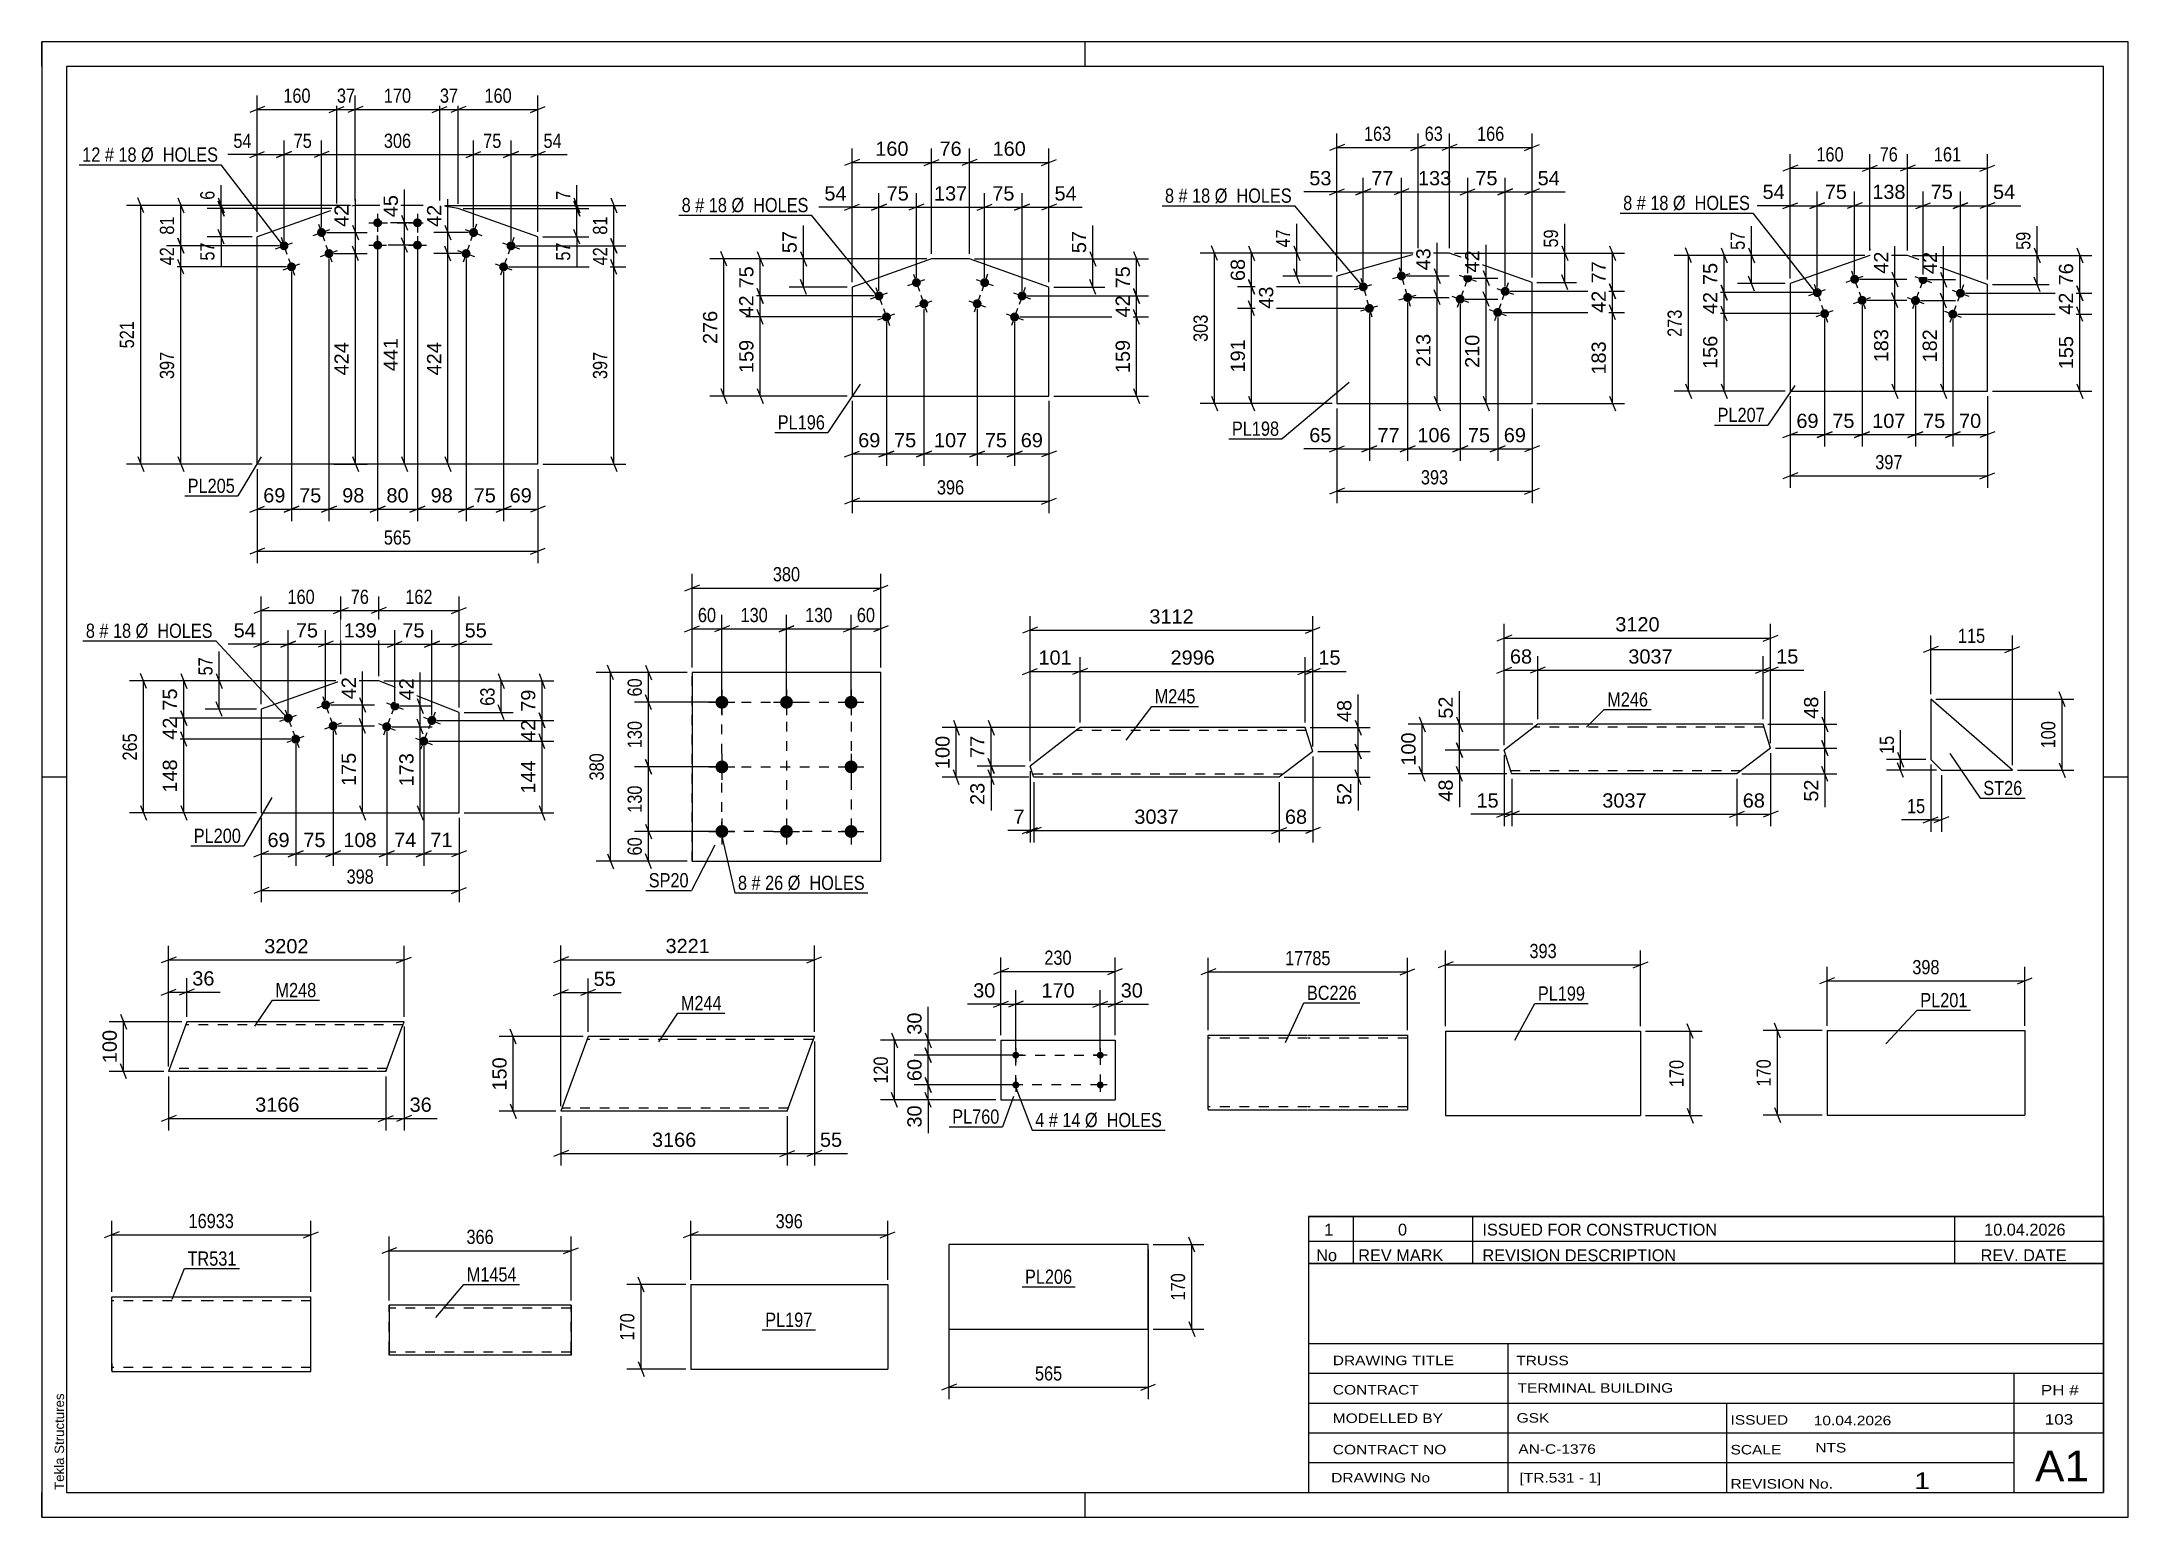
# Model space of a CAD drawing. Header units: millimetres. Extents: x 0 to 420, y 0 to 297.
import ezdxf

# ---------------------------------------------------------------- set-up
doc = ezdxf.new("R2010")
doc.units = ezdxf.units.MM
doc.linetypes.add('DXK_LINE_DOT2', pattern=[3.9198, 1.9599, -1.9599])
doc.styles.add('Arial', font='ARIAL.TTF', dxfattribs={"height": 0.2})
doc.styles.add('Arial Narrow', font='ARIALN.TTF', dxfattribs={"height": 0.2})

# ---------------------------------------------------------------- blocks, each defined once
blk = doc.blocks.new('Unknown-203774972-1113')
at = {"color": 5, "linetype": 'Continuous'}
for p, q in [((420, 297), (0, 297)), ((0, 297), (0, 0)), ((0, 292), (0, 297)), ((210, 292), (210, 297)), ((420, 0), (420, 297)), ((415, 292), (5, 292)), ((5, 292), (5, 5)), ((415, 5), (415, 292)), ((5, 149), (0, 149)), ((420, 149), (415, 149)), ((0, 0), (0, 5)), ((5, 5), (415, 5)), ((210, 0), (210, 5)), ((0, 0), (420, 0))]:
    blk.add_line(p, q, dxfattribs=at)
at = {"color": 174, "linetype": 'Continuous', "style": 'Arial'}
blk.add_text('Tekla Structures', height=1.9102, rotation=90, dxfattribs=at).set_placement((4.5, 5.5))
blk = doc.blocks.new('Part-203774972-8425 - 8419')
at = {"color": 2, "linetype": 'Continuous'}
for p, q in [((193.07, 96.01), (193.07, 84.01)), ((193.07, 96.01), (216.07, 96.01)), ((216.07, 96.01), (216.07, 84.01)), ((193.07, 84.01), (216.07, 84.01))]:
    blk.add_line(p, q, dxfattribs=at)
blk = doc.blocks.new('Bolt-203774972-8458 - 8419')
at = {"linetype": 'Continuous'}
for points in [[(196.07, 92.31, -1), (196.07, 93.71, -1)], [(213.07, 92.31, -1), (213.07, 93.71, -1)], [(196.07, 86.31, -1), (196.07, 87.71, -1)], [(213.07, 86.31, -1), (213.07, 87.71, -1)]]:
    blk.add_hatch(color=1, dxfattribs=at).paths.add_polyline_path(points)
at = {"color": 1, "linetype": 'Continuous'}
for p, q in [((197.47, 93.01), (194.67, 93.01)), ((196.07, 94.41), (196.07, 91.61)), ((214.47, 93.01), (211.67, 93.01)), ((213.07, 94.41), (213.07, 91.61)), ((196.07, 88.41), (196.07, 85.61)), ((213.07, 88.41), (213.07, 85.61)), ((197.47, 87.01), (194.67, 87.01)), ((214.47, 87.01), (211.67, 87.01))]:
    blk.add_line(p, q, dxfattribs=at)
blk = doc.blocks.new('Part-203774972-8307 - 8301')
at = {"color": 2, "linetype": 'Continuous'}
for p, q in [((282.58, 97.84), (282.58, 80.84)), ((282.58, 97.84), (321.84, 97.84)), ((321.84, 97.84), (321.84, 80.84)), ((282.58, 80.84), (321.84, 80.84))]:
    blk.add_line(p, q, dxfattribs=at)
blk = doc.blocks.new('Part-203774972-2754 - 2738')
at = {"color": 2, "linetype": 'Continuous'}
for p, q in [((207.44, 157.74), (198.95, 151.2)), ((209, 158.94), (207.44, 157.74)), ((229, 158.94), (209, 158.94)), ((254.34, 158.94), (229.1, 158.94)), ((255.86, 154.14), (254.34, 158.94)), ((255.86, 154.14), (249.1, 148.94)), ((199.55, 149.29), (198.95, 151.2)), ((199.64, 149.03), (199.55, 149.29)), ((199.67, 148.94), (199.64, 149.03)), ((229, 148.94), (199.67, 148.94)), ((249.1, 148.94), (229.1, 148.94))]:
    blk.add_line(p, q, dxfattribs=at)
at = {"color": 7, "linetype": 'DXK_LINE_DOT2'}
for p, q in [((209, 158.94), (208.04, 158.2)), ((229, 158.34), (208.22, 158.34)), ((254.53, 158.34), (229.1, 158.34)), ((199.46, 149.58), (199.43, 149.68)), ((229, 149.54), (199.48, 149.54)), ((249.88, 149.54), (229.1, 149.54))]:
    blk.add_line(p, q, dxfattribs=at)
blk = doc.blocks.new('Part-203774972-3031 - 3009')
at = {"color": 2, "linetype": 'Continuous'}
for p, q in [((234.81, 82.13), (234.81, 97.04)), ((234.81, 97.04), (254.81, 97.04)), ((254.91, 97.04), (274.91, 97.04)), ((274.91, 97.04), (274.91, 82.04)), ((234.81, 82.13), (234.81, 82.04)), ((234.81, 82.04), (254.81, 82.04)), ((254.91, 82.04), (274.91, 82.04))]:
    blk.add_line(p, q, dxfattribs=at)
at = {"color": 7, "linetype": 'DXK_LINE_DOT2'}
for p, q in [((274.91, 96.95), (274.91, 97.04)), ((254.81, 96.44), (234.81, 96.44)), ((274.91, 96.44), (254.91, 96.44)), ((234.81, 82.64), (234.81, 82.69)), ((254.81, 82.64), (234.81, 82.64)), ((274.91, 82.64), (254.91, 82.64)), ((274.91, 82.64), (274.91, 82.69))]:
    blk.add_line(p, q, dxfattribs=at)
blk = doc.blocks.new('Part-203774972-8403 - 8397')
at = {"color": 2, "linetype": 'Continuous'}
for p, q in [((69.94, 42.66), (69.94, 42.66)), ((106.55, 42.66), (69.94, 42.66)), ((69.94, 42.57), (69.94, 42.66)), ((69.94, 42.31), (69.94, 42.57)), ((69.94, 41.92), (69.94, 42.31)), ((106.55, 42.66), (106.55, 42.57)), ((106.55, 42.57), (106.55, 42.31)), ((106.55, 42.31), (106.55, 41.92)), ((69.94, 41.92), (69.94, 33.4)), ((106.55, 41.92), (106.55, 33.4)), ((69.94, 33.01), (69.94, 33.4)), ((69.94, 32.75), (69.94, 33.01)), ((69.94, 32.66), (69.94, 32.75)), ((69.94, 32.66), (69.94, 32.66)), ((106.55, 32.66), (69.94, 32.66)), ((106.55, 33.4), (106.55, 33.01)), ((106.55, 33.01), (106.55, 32.75)), ((106.55, 32.75), (106.55, 32.66))]:
    blk.add_line(p, q, dxfattribs=at)
at = {"color": 7, "linetype": 'DXK_LINE_DOT2'}
for p, q in [((69.94, 42.66), (69.94, 42.66)), ((69.94, 42.66), (69.94, 42.57)), ((69.94, 42.57), (69.94, 42.31)), ((69.94, 42.31), (69.94, 42.06)), ((69.94, 42.06), (69.94, 33.31)), ((69.94, 42.06), (69.94, 42.06)), ((106.55, 42.06), (69.94, 42.06)), ((69.94, 42.02), (69.94, 42.06)), ((69.94, 42.02), (69.94, 42.06)), ((69.94, 42.02), (69.94, 33.63)), ((69.94, 41.92), (69.94, 42.02)), ((106.55, 42.57), (106.55, 42.66)), ((106.55, 42.31), (106.55, 42.57)), ((106.55, 42.06), (106.55, 42.31)), ((106.55, 42.06), (106.55, 33.63)), ((106.55, 42.02), (106.55, 42.06)), ((106.55, 42.02), (106.55, 42.06)), ((106.55, 42.02), (106.55, 33.63)), ((106.55, 41.92), (106.55, 42.02)), ((69.94, 41.89), (69.94, 41.92)), ((69.94, 41.69), (69.94, 41.89)), ((69.94, 33.44), (69.94, 41.69)), ((106.55, 41.89), (106.55, 41.92)), ((106.55, 41.69), (106.55, 41.89)), ((106.55, 33.44), (106.55, 41.69)), ((69.94, 33.44), (69.94, 33.63)), ((106.55, 33.44), (106.55, 33.63)), ((106.55, 33.01), (106.55, 33.63)), ((69.94, 33.31), (69.94, 33.44)), ((69.94, 33.44), (69.94, 33.31)), ((69.94, 33.26), (69.94, 33.31)), ((69.94, 33.31), (69.94, 33.26)), ((69.94, 33.31), (69.94, 33.01)), ((69.94, 33.26), (69.94, 33.26)), ((106.55, 33.26), (69.94, 33.26)), ((69.94, 33.01), (69.94, 32.75)), ((69.94, 32.75), (69.94, 32.66)), ((69.94, 32.66), (69.94, 32.66)), ((106.55, 33.31), (106.55, 33.44)), ((106.55, 33.44), (106.55, 33.31)), ((106.55, 33.26), (106.55, 33.31)), ((106.55, 33.31), (106.55, 33.26)), ((106.55, 32.75), (106.55, 33.01)), ((106.55, 32.66), (106.55, 32.75))]:
    blk.add_line(p, q, dxfattribs=at)
blk = doc.blocks.new('Bolt-203774972-3086 - 3052')
at = {"linetype": 'Continuous'}
for points in [[(136.91, 165.34, -1), (136.91, 162.74, -1)], [(149.91, 165.34, -1), (149.91, 162.74, -1)], [(162.91, 165.34, -1), (162.91, 162.74, -1)], [(136.91, 152.34, -1), (136.91, 149.74, -1)], [(162.91, 152.34, -1), (162.91, 149.74, -1)], [(136.91, 139.34, -1), (136.91, 136.74, -1)], [(149.91, 139.34, -1), (149.91, 136.74, -1)], [(162.91, 139.34, -1), (162.91, 136.74, -1)]]:
    blk.add_hatch(color=1, dxfattribs=at).paths.add_polyline_path(points)
at = {"color": 1, "linetype": 'Continuous'}
for p, q in [((134.31, 164.04), (139.51, 164.04)), ((136.91, 166.64), (136.91, 161.44)), ((147.31, 164.04), (152.51, 164.04)), ((149.91, 166.64), (149.91, 161.44)), ((160.31, 164.04), (165.51, 164.04)), ((162.91, 166.64), (162.91, 161.44)), ((136.91, 153.64), (136.91, 148.44)), ((162.91, 153.64), (162.91, 148.44)), ((134.31, 151.04), (139.51, 151.04)), ((160.31, 151.04), (165.51, 151.04)), ((136.91, 140.64), (136.91, 135.44)), ((149.91, 140.64), (149.91, 135.44)), ((162.91, 140.64), (162.91, 135.44)), ((134.31, 138.04), (139.51, 138.04)), ((147.31, 138.04), (152.51, 138.04)), ((160.31, 138.04), (165.51, 138.04))]:
    blk.add_line(p, q, dxfattribs=at)
blk = doc.blocks.new('Part-203774972-3101 - 3052')
at = {"color": 2, "linetype": 'Continuous'}
for p, q in [((130.91, 170.04), (130.91, 132.04)), ((168.91, 170.04), (130.91, 170.04)), ((168.91, 132.04), (168.91, 170.04)), ((130.91, 132.04), (168.91, 132.04))]:
    blk.add_line(p, q, dxfattribs=at)
at = {"color": 7, "linetype": 'DXK_LINE_DOT2'}
for p, q in [((130.91, 132.04), (130.91, 170.04)), ((168.91, 132.04), (168.91, 170.04))]:
    blk.add_line(p, q, dxfattribs=at)
blk = doc.blocks.new('Part-203774972-8369 - 8365')
at = {"color": 2, "linetype": 'Continuous'}
for p, q in [((202.62, 54.89), (182.62, 54.89)), ((182.62, 54.89), (182.62, 37.89)), ((222.72, 54.89), (202.72, 54.89)), ((222.72, 37.89), (222.72, 54.89)), ((182.62, 37.89), (202.62, 37.89)), ((202.72, 37.89), (222.72, 37.89))]:
    blk.add_line(p, q, dxfattribs=at)
blk = doc.blocks.new('Part-203774972-8338 - 8334')
at = {"color": 2, "linetype": 'Continuous'}
for p, q in [((130.64, 46.82), (130.64, 29.82)), ((130.64, 46.82), (170.28, 46.82)), ((170.28, 46.82), (170.28, 29.82)), ((130.64, 29.82), (170.28, 29.82))]:
    blk.add_line(p, q, dxfattribs=at)
blk = doc.blocks.new('Part-203774972-8569 - 8557')
at = {"color": 2, "linetype": 'Continuous'}
for p, q in [((14.08, 30.97), (14.08, 44.37)), ((14.08, 44.37), (34.08, 44.37)), ((34.18, 44.37), (54.18, 44.37)), ((54.18, 29.37), (54.18, 44.37)), ((14.08, 30.97), (14.08, 29.37)), ((14.08, 29.37), (34.08, 29.37)), ((34.18, 29.37), (54.18, 29.37))]:
    blk.add_line(p, q, dxfattribs=at)
at = {"color": 7, "linetype": 'DXK_LINE_DOT2'}
for p, q in [((34.08, 43.57), (14.08, 43.57)), ((54.18, 43.57), (34.18, 43.57)), ((14.08, 29.49), (14.08, 30.97)), ((14.08, 30.17), (14.08, 30.23)), ((34.08, 30.17), (14.08, 30.17)), ((54.18, 30.17), (34.18, 30.17)), ((54.18, 30.17), (54.18, 30.23))]:
    blk.add_line(p, q, dxfattribs=at)
blk = doc.blocks.new('Bolt-203774972-8596 - 8590')
at = {"linetype": 'Continuous'}
for points in [[(287.88, 249.13, -1), (286.18, 249.74, -1)], [(286.37, 244.89, -1), (284.68, 245.5, -1)], [(295.42, 246.46, -1), (293.72, 247.06, -1)], [(293.91, 242.22, -1), (292.22, 242.82, -1)]]:
    blk.add_hatch(color=1, dxfattribs=at).paths.add_polyline_path(points)
at = {"color": 1, "linetype": 'Continuous'}
for p, q in [((285.33, 250.04), (288.73, 248.83)), ((287.63, 251.13), (286.43, 247.74)), ((295.17, 248.46), (293.97, 245.06)), ((283.83, 245.8), (287.22, 244.59)), ((286.13, 246.89), (284.92, 243.5)), ((293.67, 244.22), (292.46, 240.82)), ((292.87, 247.36), (296.27, 246.16)), ((291.37, 243.12), (294.76, 241.92))]:
    blk.add_line(p, q, dxfattribs=at)
blk = doc.blocks.new('Bolt-203774972-8601 - 8590')
at = {"linetype": 'Continuous'}
for points in [[(266.87, 247.9, -1), (265.14, 247.41, -1)], [(274.56, 250.1, -1), (272.83, 249.61, -1)], [(268.11, 243.58, -1), (266.38, 243.08, -1)], [(275.8, 245.77, -1), (274.07, 245.28, -1)]]:
    blk.add_hatch(color=1, dxfattribs=at).paths.add_polyline_path(points)
at = {"color": 1, "linetype": 'Continuous'}
for p, q in [((264.28, 247.16), (267.74, 248.15)), ((265.51, 249.39), (266.5, 245.92)), ((271.97, 249.36), (275.43, 250.35)), ((273.21, 251.58), (274.19, 248.12)), ((265.51, 242.83), (268.97, 243.82)), ((266.75, 245.06), (267.74, 241.6)), ((273.2, 245.03), (276.67, 246.02)), ((274.44, 247.26), (275.43, 243.8))]:
    blk.add_line(p, q, dxfattribs=at)
blk = doc.blocks.new('Part-203774972-8606 - 8590')
at = {"color": 2, "linetype": 'Continuous'}
for p, q in [((277.06, 254.45), (260.72, 249.78)), ((283.35, 254.45), (277.06, 254.45)), ((299.98, 248.56), (283.35, 254.45)), ((260.72, 249.78), (260.72, 224.18)), ((299.98, 224.18), (299.98, 248.56)), ((260.72, 224.18), (299.98, 224.18))]:
    blk.add_line(p, q, dxfattribs=at)
blk = doc.blocks.new('Bolt-203774972-8866 - 8860')
at = {"linetype": 'Continuous'}
for points in [[(190.65, 248.21, -1), (188.95, 248.81, -1)], [(189.14, 243.97, -1), (187.45, 244.57, -1)], [(198.19, 245.54, -1), (196.49, 246.14, -1)], [(196.68, 241.29, -1), (194.98, 241.9, -1)]]:
    blk.add_hatch(color=1, dxfattribs=at).paths.add_polyline_path(points)
at = {"color": 1, "linetype": 'Continuous'}
for p, q in [((188.1, 249.11), (191.49, 247.91)), ((190.4, 250.21), (189.2, 246.81)), ((186.6, 244.87), (189.99, 243.67)), ((188.9, 245.97), (187.69, 242.57)), ((195.64, 246.44), (199.03, 245.23)), ((197.94, 247.53), (196.74, 244.14)), ((194.14, 242.2), (197.53, 240.99)), ((196.43, 243.29), (195.23, 239.9))]:
    blk.add_line(p, q, dxfattribs=at)
blk = doc.blocks.new('Bolt-203774972-8871 - 8860')
at = {"linetype": 'Continuous'}
for points in [[(176.91, 248.81, -1), (175.22, 248.21, -1)], [(169.37, 246.14, -1), (167.68, 245.54, -1)], [(178.42, 244.57, -1), (176.72, 243.97, -1)], [(170.88, 241.9, -1), (169.18, 241.29, -1)]]:
    blk.add_hatch(color=1, dxfattribs=at).paths.add_polyline_path(points)
at = {"color": 1, "linetype": 'Continuous'}
for p, q in [((174.37, 247.91), (177.76, 249.11)), ((175.46, 250.21), (176.67, 246.81)), ((166.83, 245.23), (170.22, 246.44)), ((167.92, 247.53), (169.13, 244.14)), ((175.87, 243.67), (179.26, 244.87)), ((176.97, 245.97), (178.17, 242.57)), ((168.33, 240.99), (171.72, 242.2)), ((169.43, 243.29), (170.63, 239.9))]:
    blk.add_line(p, q, dxfattribs=at)
blk = doc.blocks.new('Part-203774972-8876 - 8860')
at = {"color": 2, "linetype": 'Continuous'}
for p, q in [((179.13, 253.31), (163.11, 247.63)), ((186.73, 253.31), (179.13, 253.31)), ((202.75, 247.63), (186.73, 253.31)), ((163.11, 247.63), (163.11, 225.69)), ((202.75, 225.69), (202.75, 247.63)), ((163.11, 225.69), (202.75, 225.69))]:
    blk.add_line(p, q, dxfattribs=at)
blk = doc.blocks.new('Part-203774972-9093 - 9087')
at = {"color": 2, "linetype": 'Continuous'}
for p, q in [((380.24, 164.65), (380.24, 152.51)), ((396.67, 150.37), (380.24, 164.65)), ((380.24, 152.51), (382.38, 150.37)), ((382.38, 150.37), (396.67, 150.37))]:
    blk.add_line(p, q, dxfattribs=at)
blk = doc.blocks.new('Part-203774972-2652 - 2636')
at = {"color": 2, "linetype": 'Continuous'}
for p, q in [((29.19, 99.75), (25.55, 89.75)), ((49.19, 99.75), (29.19, 99.75)), ((72.93, 99.75), (49.29, 99.75)), ((69.29, 89.75), (72.49, 98.55)), ((72.9, 99.66), (72.49, 98.55)), ((72.93, 99.75), (72.9, 99.66)), ((49.19, 89.75), (25.55, 89.75)), ((69.29, 89.75), (49.29, 89.75))]:
    blk.add_line(p, q, dxfattribs=at)
at = {"color": 7, "linetype": 'DXK_LINE_DOT2'}
for p, q in [((49.19, 99.15), (28.97, 99.15)), ((72.71, 99.15), (49.29, 99.15)), ((72.49, 98.55), (72.8, 99.4)), ((49.19, 90.35), (25.77, 90.35)), ((69.51, 90.35), (49.29, 90.35)), ((69.32, 89.84), (69.29, 89.75))]:
    blk.add_line(p, q, dxfattribs=at)
blk = doc.blocks.new('Part-203774972-2550 - 2534')
at = {"color": 2, "linetype": 'Continuous'}
for p, q in [((109.96, 96.74), (104.5, 81.74)), ((129.96, 96.74), (109.96, 96.74)), ((155.52, 96.74), (130.06, 96.74)), ((155.49, 96.65), (155.09, 95.54)), ((155.52, 96.74), (155.49, 96.65)), ((150.06, 81.74), (155.09, 95.54)), ((129.96, 81.74), (104.5, 81.74)), ((150.06, 81.74), (130.06, 81.74))]:
    blk.add_line(p, q, dxfattribs=at)
at = {"color": 7, "linetype": 'DXK_LINE_DOT2'}
for p, q in [((129.96, 96.14), (109.74, 96.14)), ((155.3, 96.14), (130.06, 96.14)), ((155.09, 95.54), (155.39, 96.39)), ((129.96, 82.34), (104.72, 82.34)), ((150.28, 82.34), (130.06, 82.34)), ((150.1, 81.83), (150.06, 81.74))]:
    blk.add_line(p, q, dxfattribs=at)
blk = doc.blocks.new('Part-203774972-2265 - 2249')
at = {"color": 2, "linetype": 'Continuous'}
for p, q in [((301.14, 159.62), (299.59, 158.42)), ((321.14, 159.62), (301.14, 159.62)), ((346.48, 159.62), (321.24, 159.62)), ((348, 154.82), (346.48, 159.62)), ((299.59, 158.42), (294.39, 154.41)), ((295.8, 149.97), (294.39, 154.41)), ((348, 154.82), (341.24, 149.62)), ((295.88, 149.71), (295.8, 149.97)), ((295.91, 149.62), (295.88, 149.71)), ((321.14, 149.62), (295.91, 149.62)), ((341.24, 149.62), (321.24, 149.62))]:
    blk.add_line(p, q, dxfattribs=at)
at = {"color": 7, "linetype": 'DXK_LINE_DOT2'}
for p, q in [((301.14, 159.62), (300.18, 158.88)), ((321.14, 159.02), (300.36, 159.02)), ((346.67, 159.02), (321.24, 159.02)), ((295.7, 150.26), (295.67, 150.36)), ((321.14, 150.22), (295.72, 150.22)), ((342.02, 150.22), (321.24, 150.22))]:
    blk.add_line(p, q, dxfattribs=at)
blk = doc.blocks.new('Part-203774972-2223 - 2207')
at = {"color": 2, "linetype": 'Continuous'}
for p, q in [((359.38, 97.95), (359.38, 80.95)), ((359.38, 97.95), (399.18, 97.95)), ((399.18, 97.95), (399.18, 80.95)), ((359.38, 80.95), (399.18, 80.95))]:
    blk.add_line(p, q, dxfattribs=at)
blk = doc.blocks.new('Part-203774972-1989 - 1963')
at = {"color": 2, "linetype": 'Continuous'}
for p, q in [((60.22, 168.33), (44.2, 162.65)), ((67.84, 168.33), (60.22, 168.33)), ((84, 162.01), (67.84, 168.33)), ((44.2, 162.65), (44.2, 141.79)), ((84, 141.79), (84, 162.01)), ((44.2, 141.79), (84, 141.79))]:
    blk.add_line(p, q, dxfattribs=at)
blk = doc.blocks.new('Bolt-203774972-1969 - 1963')
at = {"linetype": 'Continuous'}
for points in [[(70.76, 162.47), (70.59, 162.55), (70.45, 162.67), (70.33, 162.82), (70.24, 162.99), (70.2, 163.17), (70.19, 163.36), (70.22, 163.54), (70.29, 163.72), (70.39, 163.88), (70.52, 164.01), (70.68, 164.11), (70.86, 164.17), (71.04, 164.2), (71.23, 164.19), (71.41, 164.14), (71.58, 164.06), (71.73, 163.94), (71.84, 163.79), (71.93, 163.62), (71.98, 163.44), (71.98, 163.25), (71.95, 163.07), (71.89, 162.89), (71.78, 162.73), (71.65, 162.6), (71.49, 162.5), (71.31, 162.43), (71.13, 162.4), (70.94, 162.42)], [(69.12, 158.28), (68.95, 158.36), (68.81, 158.48), (68.69, 158.63), (68.6, 158.8), (68.56, 158.98), (68.55, 159.17), (68.58, 159.35), (68.65, 159.53), (68.75, 159.68), (68.88, 159.82), (69.04, 159.92), (69.22, 159.98), (69.4, 160.01), (69.59, 160), (69.77, 159.95), (69.94, 159.87), (70.09, 159.75), (70.2, 159.6), (70.29, 159.43), (70.34, 159.25), (70.34, 159.06), (70.31, 158.87), (70.25, 158.7), (70.14, 158.54), (70.01, 158.41), (69.85, 158.31), (69.67, 158.24), (69.49, 158.21), (69.3, 158.23)], [(78.21, 159.55), (78.04, 159.64), (77.9, 159.76), (77.78, 159.9), (77.69, 160.07), (77.65, 160.25), (77.64, 160.44), (77.67, 160.63), (77.74, 160.8), (77.84, 160.96), (77.97, 161.09), (78.13, 161.19), (78.31, 161.26), (78.49, 161.29), (78.68, 161.28), (78.86, 161.23), (79.03, 161.14), (79.18, 161.02), (79.29, 160.87), (79.38, 160.71), (79.43, 160.52), (79.43, 160.34), (79.4, 160.15), (79.34, 159.97), (79.23, 159.82), (79.1, 159.69), (78.94, 159.58), (78.76, 159.52), (78.58, 159.49), (78.39, 159.5)], [(76.57, 155.36), (76.4, 155.45), (76.26, 155.57), (76.14, 155.71), (76.05, 155.88), (76.01, 156.06), (76, 156.25), (76.03, 156.44), (76.1, 156.61), (76.2, 156.77), (76.33, 156.9), (76.49, 157), (76.67, 157.07), (76.85, 157.1), (77.04, 157.09), (77.22, 157.04), (77.39, 156.95), (77.54, 156.83), (77.65, 156.68), (77.74, 156.51), (77.79, 156.33), (77.79, 156.14), (77.76, 155.96), (77.69, 155.78), (77.59, 155.63), (77.46, 155.49), (77.3, 155.39), (77.12, 155.33), (76.94, 155.3), (76.75, 155.31)]]:
    blk.add_hatch(color=1, dxfattribs=at).paths.add_polyline_path(points)
at = {"color": 1, "linetype": 'Continuous'}
for p, q in [((69.41, 163.96), (72.76, 162.65)), ((71.74, 164.98), (70.43, 161.63)), ((67.77, 159.77), (71.12, 158.46)), ((70.1, 160.79), (68.79, 157.44)), ((76.86, 161.04), (80.21, 159.73)), ((79.19, 162.06), (77.88, 158.71)), ((75.22, 156.85), (78.57, 155.54)), ((77.55, 157.87), (76.24, 154.52))]:
    blk.add_line(p, q, dxfattribs=at)
blk = doc.blocks.new('Bolt-203774972-1974 - 1963')
at = {"linetype": 'Continuous'}
for points in [[(58, 163.83, -1), (56.3, 163.23, -1)], [(50.46, 161.15, -1), (48.76, 160.55, -1)], [(59.5, 159.59, -1), (57.81, 158.98, -1)], [(51.97, 156.91, -1), (50.27, 156.31, -1)]]:
    blk.add_hatch(color=1, dxfattribs=at).paths.add_polyline_path(points)
at = {"color": 1, "linetype": 'Continuous'}
for p, q in [((55.46, 162.92), (58.85, 164.13)), ((56.55, 165.22), (57.75, 161.83)), ((47.92, 160.25), (51.31, 161.45)), ((49.01, 162.55), (50.21, 159.16)), ((56.96, 158.68), (60.35, 159.89)), ((58.06, 160.98), (59.26, 157.59)), ((49.42, 156.01), (52.81, 157.21)), ((50.52, 158.31), (51.72, 154.91))]:
    blk.add_line(p, q, dxfattribs=at)
blk = doc.blocks.new('Bolt-203774972-1661 - 1655')
at = {"linetype": 'Continuous'}
for points in [[(379.55, 248.82, -1), (377.86, 249.43, -1)], [(378.01, 244.59, -1), (376.32, 245.21, -1)], [(387.07, 246.08, -1), (385.38, 246.69, -1)], [(385.53, 241.85, -1), (383.83, 242.46, -1)]]:
    blk.add_hatch(color=1, dxfattribs=at).paths.add_polyline_path(points)
at = {"color": 1, "linetype": 'Continuous'}
for p, q in [((377.02, 249.74), (380.4, 248.51)), ((379.32, 250.82), (378.09, 247.43)), ((386.84, 248.07), (385.61, 244.69)), ((375.47, 245.51), (378.86, 244.28)), ((377.78, 246.59), (376.55, 243.21)), ((385.3, 243.85), (384.06, 240.47)), ((384.53, 247), (387.91, 245.77)), ((382.99, 242.77), (386.37, 241.54))]:
    blk.add_line(p, q, dxfattribs=at)
blk = doc.blocks.new('Bolt-203774972-1666 - 1655')
at = {"linetype": 'Continuous'}
for points in [[(365.77, 249.49, -1), (364.07, 248.89, -1)], [(358.23, 246.81, -1), (356.53, 246.21, -1)], [(367.27, 245.25, -1), (365.57, 244.64, -1)], [(359.73, 242.57, -1), (358.03, 241.97, -1)]]:
    blk.add_hatch(color=1, dxfattribs=at).paths.add_polyline_path(points)
at = {"color": 1, "linetype": 'Continuous'}
for p, q in [((356.78, 248.21), (357.98, 244.82)), ((363.22, 248.58), (366.61, 249.79)), ((364.32, 250.88), (365.52, 247.49)), ((355.68, 245.91), (359.07, 247.11)), ((358.28, 243.97), (359.48, 240.57)), ((364.72, 244.34), (368.12, 245.55)), ((365.82, 246.64), (367.02, 243.25)), ((357.19, 241.67), (360.58, 242.87))]:
    blk.add_line(p, q, dxfattribs=at)
blk = doc.blocks.new('Part-203774972-1681 - 1655')
at = {"color": 2, "linetype": 'Continuous'}
for p, q in [((367.99, 253.99), (351.97, 248.31)), ((375.58, 253.99), (367.99, 253.99)), ((391.65, 248.13), (375.58, 253.99)), ((351.97, 248.31), (351.97, 226.67)), ((391.65, 226.67), (391.65, 248.13)), ((351.97, 226.67), (391.65, 226.67))]:
    blk.add_line(p, q, dxfattribs=at)
blk = doc.blocks.new('Bolt-203774972-1241 - 1205')
at = {"linetype": 'Continuous'}
for points in [[(49.62, 256.24, -1), (47.92, 255.63, -1)], [(57.16, 258.91, -1), (55.46, 258.31, -1)], [(51.12, 251.99, -1), (49.43, 251.39, -1)], [(58.66, 254.67, -1), (56.97, 254.07, -1)]]:
    blk.add_hatch(color=1, dxfattribs=at).paths.add_polyline_path(points)
at = {"color": 1, "linetype": 'Continuous'}
for p, q in [((47.07, 255.33), (50.47, 256.54)), ((48.17, 257.63), (49.37, 254.24)), ((54.61, 258.01), (58.01, 259.21)), ((55.71, 260.31), (56.91, 256.91)), ((48.58, 251.09), (51.97, 252.3)), ((49.67, 253.39), (50.88, 250)), ((56.12, 253.77), (59.51, 254.97)), ((57.21, 256.06), (58.42, 252.67))]:
    blk.add_line(p, q, dxfattribs=at)
blk = doc.blocks.new('Bolt-203774972-1246 - 1205')
at = {"linetype": 'Continuous'}
for points in [[(68.52, 260.56, -1), (66.72, 260.56, -1)], [(76.52, 260.56, -1), (74.72, 260.56, -1)], [(68.52, 256.06, -1), (66.72, 256.06, -1)], [(76.52, 256.06, -1), (74.72, 256.06, -1)]]:
    blk.add_hatch(color=1, dxfattribs=at).paths.add_polyline_path(points)
at = {"color": 1, "linetype": 'Continuous'}
for p, q in [((65.82, 260.56), (69.42, 260.56)), ((67.62, 262.36), (67.62, 258.76)), ((73.82, 260.56), (77.42, 260.56)), ((75.62, 262.36), (75.62, 258.76)), ((67.62, 257.86), (67.62, 254.26)), ((75.62, 257.86), (75.62, 254.26)), ((65.82, 256.06), (69.42, 256.06)), ((73.82, 256.06), (77.42, 256.06))]:
    blk.add_line(p, q, dxfattribs=at)
blk = doc.blocks.new('Bolt-203774972-1251 - 1205')
at = {"linetype": 'Continuous'}
for points in [[(87.77, 258.3, -1), (86.07, 258.9, -1)], [(95.31, 255.62, -1), (93.61, 256.22, -1)], [(86.27, 254.06, -1), (84.57, 254.66, -1)], [(93.8, 251.38, -1), (92.11, 251.98, -1)]]:
    blk.add_hatch(color=1, dxfattribs=at).paths.add_polyline_path(points)
at = {"color": 1, "linetype": 'Continuous'}
for p, q in [((85.22, 259.2), (88.62, 258)), ((87.52, 260.3), (86.32, 256.9)), ((92.76, 256.53), (96.16, 255.32)), ((95.06, 257.62), (93.86, 254.23)), ((83.72, 254.96), (87.11, 253.76)), ((86.02, 256.05), (84.82, 252.66)), ((91.26, 252.28), (94.65, 251.08)), ((93.56, 253.38), (92.35, 249.99))]:
    blk.add_line(p, q, dxfattribs=at)
blk = doc.blocks.new('Part-203774972-1266 - 1205')
at = {"color": 2, "linetype": 'Continuous'}
for p, q in [((59.38, 263.41), (43.36, 257.73)), ((63.12, 264.06), (59.38, 263.41)), ((80.12, 264.06), (63.12, 264.06)), ((83.85, 263.4), (80.12, 264.06)), ((99.87, 257.72), (83.85, 263.4)), ((43.36, 211.99), (43.36, 257.73)), ((99.87, 211.99), (99.87, 257.72)), ((99.87, 211.99), (43.36, 211.99))]:
    blk.add_line(p, q, dxfattribs=at)
blk = doc.blocks.new('Rectangle-203774972-8543 - 8419')
at = {"color": 1, "linetype": 'DXK_LINE_DOT2'}
blk.add_lwpolyline([(196.07, 93.01), (213.07, 93.01), (213.07, 87.01), (196.07, 87.01), (196.07, 93.01)], close=True, dxfattribs=at)
blk = doc.blocks.new('Rectangle-203774972-3190 - 3052')
at = {"color": 1, "linetype": 'DXK_LINE_DOT2'}
blk.add_lwpolyline([(136.91, 164.04), (162.91, 164.04), (162.91, 138.04), (136.91, 138.04), (136.91, 164.04)], close=True, dxfattribs=at)
blk = doc.blocks.new('Rectangle-203774972-1605 - 1205')
at = {"color": 1, "linetype": 'DXK_LINE_DOT2'}
blk.add_lwpolyline([(67.62, 260.56), (75.62, 260.56), (75.62, 256.06), (67.62, 256.06), (67.62, 260.56)], close=True, dxfattribs=at)
blk = doc.blocks.new('Line-203774972-3174 - 3052')
at = {"color": 1, "linetype": 'DXK_LINE_DOT2'}
blk.add_line((149.91, 164.04), (149.91, 138.04), dxfattribs=at)
blk = doc.blocks.new('Line-203774972-3183 - 3052')
at = {"color": 1, "linetype": 'DXK_LINE_DOT2'}
blk.add_line((136.91, 151.04), (162.91, 151.04), dxfattribs=at)
blk = doc.blocks.new('StraightDimension-203774972-8482 - 8419')
at = {"color": 7, "linetype": 'Continuous'}
for p, q in [((213.07, 94.01), (213.07, 106.12)), ((216.07, 97.01), (216.07, 106.12)), ((211.57, 102.67), (214.57, 103.87)), ((213.07, 103.27), (216.07, 103.27)), ((217.57, 103.87), (214.57, 102.67))]:
    blk.add_line(p, q, dxfattribs=at)
at = {"color": 0}
blk.add_wipeout([(222.24, 104.02), (222.24, 108.22), (216.59, 108.22), (216.59, 104.02)], dxfattribs=at)
at = {"color": 7, "linetype": 'Continuous'}
blk.add_line((216.07, 103.27), (222.76, 103.27), dxfattribs=at)
blk.add_line((216.07, 103.27), (222.76, 103.27), dxfattribs=at)
at = {"color": 3, "style": 'Arial'}
blk.add_text('30', height=2.865, dxfattribs=at).set_placement((217.19, 104.62))
blk = doc.blocks.new('StraightDimension-203774972-8471 - 8419')
at = {"color": 7, "linetype": 'Continuous'}
for p, q in [((171.07, 97.51), (172.27, 94.51)), ((192.07, 96.01), (168.82, 96.01)), ((171.67, 84.01), (171.67, 96.01)), ((192.07, 84.01), (168.82, 84.01)), ((172.27, 82.51), (171.07, 85.51))]:
    blk.add_line(p, q, dxfattribs=at)
at = {"color": 0}
blk.add_wipeout([(170.92, 93.35), (166.72, 93.35), (166.72, 86.67), (170.92, 86.67)], dxfattribs=at)
at = {"color": 3, "style": 'Arial Narrow'}
blk.add_text('120', height=2.863, rotation=90.0002, dxfattribs=at).set_placement((170.32, 87.27))
blk = doc.blocks.new('StraightDimension-203774972-8460 - 8419')
at = {"color": 7, "linetype": 'Continuous'}
for p, q in [((194.57, 110.45), (191.57, 109.25)), ((193.07, 97.01), (193.07, 112.7)), ((193.07, 109.85), (216.07, 109.85)), ((214.57, 109.25), (217.57, 110.45)), ((216.07, 97.01), (216.07, 112.7))]:
    blk.add_line(p, q, dxfattribs=at)
at = {"color": 0}
blk.add_wipeout([(207.91, 110.6), (207.91, 114.8), (201.22, 114.8), (201.22, 110.6)], dxfattribs=at)
at = {"color": 3, "style": 'Arial Narrow'}
blk.add_text('230', height=2.863, dxfattribs=at).set_placement((201.82, 111.2))
blk = doc.blocks.new('StraightDimension-203774972-8492 - 8419')
at = {"color": 7, "linetype": 'Continuous'}
for p, q in [((196.07, 94.01), (196.07, 106.12)), ((213.07, 94.01), (213.07, 106.12)), ((197.57, 103.87), (194.57, 102.67)), ((196.07, 103.27), (213.07, 103.27)), ((211.57, 102.67), (214.57, 103.87))]:
    blk.add_line(p, q, dxfattribs=at)
at = {"color": 0}
blk.add_wipeout([(208.5, 104.02), (208.5, 108.22), (200.63, 108.22), (200.63, 104.02)], dxfattribs=at)
at = {"color": 3, "style": 'Arial'}
blk.add_text('170', height=2.865, dxfattribs=at).set_placement((201.23, 104.62))
blk = doc.blocks.new('StraightDimension-203774972-8502 - 8419')
at = {"color": 7, "linetype": 'Continuous'}
for p, q in [((193.07, 97.01), (193.07, 106.12)), ((196.07, 94.01), (196.07, 106.12)), ((191.57, 102.67), (194.57, 103.87)), ((193.07, 103.27), (196.07, 103.27)), ((197.57, 103.87), (194.57, 102.67))]:
    blk.add_line(p, q, dxfattribs=at)
at = {"color": 0}
blk.add_wipeout([(192.54, 104.02), (192.54, 108.22), (186.89, 108.22), (186.89, 104.02)], dxfattribs=at)
at = {"color": 7, "linetype": 'Continuous'}
blk.add_line((193.07, 103.27), (186.37, 103.27), dxfattribs=at)
blk.add_line((193.07, 103.27), (186.37, 103.27), dxfattribs=at)
at = {"color": 3, "style": 'Arial'}
blk.add_text('30', height=2.865, dxfattribs=at).set_placement((187.49, 104.62))
blk = doc.blocks.new('StraightDimension-203774972-8513 - 8419')
at = {"color": 7, "linetype": 'Continuous'}
for p, q in [((177.85, 97.51), (179.05, 94.51)), ((192.07, 96.01), (175.6, 96.01)), ((195.07, 93.01), (175.6, 93.01)), ((179.05, 91.51), (177.85, 94.51)), ((178.45, 93.01), (178.45, 96.01))]:
    blk.add_line(p, q, dxfattribs=at)
at = {"color": 0}
blk.add_wipeout([(177.7, 102.18), (173.5, 102.18), (173.5, 96.53), (177.7, 96.53)], dxfattribs=at)
at = {"color": 7, "linetype": 'Continuous'}
blk.add_line((178.45, 96.01), (178.45, 102.71), dxfattribs=at)
blk.add_line((178.45, 96.01), (178.45, 102.71), dxfattribs=at)
at = {"color": 3, "style": 'Arial'}
blk.add_text('30', height=2.865, rotation=90.0002, dxfattribs=at).set_placement((177.1, 97.13))
blk = doc.blocks.new('StraightDimension-203774972-8523 - 8419')
at = {"color": 7, "linetype": 'Continuous'}
for p, q in [((195.07, 93.01), (175.6, 93.01)), ((177.85, 94.51), (179.05, 91.51)), ((178.45, 87.01), (178.45, 93.01)), ((179.05, 85.51), (177.85, 88.51)), ((195.07, 87.01), (175.6, 87.01))]:
    blk.add_line(p, q, dxfattribs=at)
at = {"color": 0}
blk.add_wipeout([(177.7, 92.83), (173.5, 92.83), (173.5, 87.19), (177.7, 87.19)], dxfattribs=at)
at = {"color": 3, "style": 'Arial'}
blk.add_text('60', height=2.865, rotation=90.0002, dxfattribs=at).set_placement((177.1, 87.79))
blk = doc.blocks.new('StraightDimension-203774972-8533 - 8419')
at = {"color": 7, "linetype": 'Continuous'}
for p, q in [((177.85, 88.51), (179.05, 85.51)), ((195.07, 87.01), (175.6, 87.01)), ((192.07, 84.01), (175.6, 84.01)), ((179.05, 82.51), (177.85, 85.51)), ((178.45, 84.01), (178.45, 87.01))]:
    blk.add_line(p, q, dxfattribs=at)
at = {"color": 0}
blk.add_wipeout([(177.7, 83.48), (173.5, 83.48), (173.5, 77.84), (177.7, 77.84)], dxfattribs=at)
at = {"color": 7, "linetype": 'Continuous'}
blk.add_line((178.45, 84.01), (178.45, 77.31), dxfattribs=at)
blk.add_line((178.45, 84.01), (178.45, 77.31), dxfattribs=at)
at = {"color": 3, "style": 'Arial'}
blk.add_text('30', height=2.865, rotation=90.0002, dxfattribs=at).set_placement((177.1, 78.44))
blk = doc.blocks.new('StraightDimension-203774972-8309 - 8301')
at = {"color": 7, "linetype": 'Continuous'}
for p, q in [((322.84, 97.84), (334.24, 97.84)), ((332.44, 96.34), (331.24, 99.34)), ((331.84, 80.84), (331.84, 97.84)), ((322.84, 80.84), (334.24, 80.84)), ((331.24, 82.34), (332.44, 79.34))]:
    blk.add_line(p, q, dxfattribs=at)
at = {"color": 0}
blk.add_wipeout([(331.09, 92.68), (326.89, 92.68), (326.89, 85.99), (331.09, 85.99)], dxfattribs=at)
at = {"color": 3, "style": 'Arial Narrow'}
blk.add_text('170', height=2.863, rotation=90.0002, dxfattribs=at).set_placement((330.49, 86.59))
blk = doc.blocks.new('StraightDimension-203774972-8320 - 8301')
at = {"color": 7, "linetype": 'Continuous'}
for p, q in [((282.58, 98.84), (282.58, 114.05)), ((321.84, 98.84), (321.84, 114.05)), ((284.08, 111.8), (281.08, 110.6)), ((282.58, 111.2), (321.84, 111.2)), ((320.34, 110.6), (323.34, 111.8))]:
    blk.add_line(p, q, dxfattribs=at)
at = {"color": 0}
blk.add_wipeout([(305.56, 111.95), (305.56, 116.15), (298.87, 116.15), (298.87, 111.95)], dxfattribs=at)
at = {"color": 3, "style": 'Arial Narrow'}
blk.add_text('393', height=2.863, dxfattribs=at).set_placement((299.47, 112.55))
blk = doc.blocks.new('StraightDimension-203774972-2798 - 2738')
at = {"color": 7, "linetype": 'Continuous'}
for p, q in [((198.95, 150.2), (198.95, 135.83)), ((199.67, 147.94), (199.67, 135.83)), ((197.45, 137.63), (200.45, 138.83)), ((201.17, 138.83), (198.17, 137.63)), ((198.95, 138.23), (199.67, 138.23))]:
    blk.add_line(p, q, dxfattribs=at)
at = {"color": 0}
blk.add_wipeout([(198.42, 138.98), (198.42, 143.18), (195, 143.18), (195, 138.98)], dxfattribs=at)
at = {"color": 7, "linetype": 'Continuous'}
blk.add_line((198.95, 138.23), (194.47, 138.23), dxfattribs=at)
blk.add_line((198.95, 138.23), (194.47, 138.23), dxfattribs=at)
at = {"color": 3, "style": 'Arial'}
blk.add_text('7', height=2.87, dxfattribs=at).set_placement((195.6, 139.58))
blk = doc.blocks.new('StraightDimension-203774972-2774 - 2738')
at = {"color": 7, "linetype": 'Continuous'}
for p, q in [((199.67, 147.94), (199.67, 135.83)), ((249.1, 147.94), (249.1, 135.83)), ((201.17, 138.83), (198.17, 137.63)), ((247.6, 137.63), (250.6, 138.83)), ((199.67, 138.23), (249.1, 138.23))]:
    blk.add_line(p, q, dxfattribs=at)
at = {"color": 0}
blk.add_wipeout([(229.43, 138.98), (229.43, 143.18), (219.34, 143.18), (219.34, 138.98)], dxfattribs=at)
at = {"color": 3, "style": 'Arial'}
blk.add_text('3037', height=2.865, dxfattribs=at).set_placement((219.94, 139.58))
blk = doc.blocks.new('StraightDimension-203774972-2757 - 2738')
at = {"color": 7, "linetype": 'Continuous'}
for p, q in [((255.86, 153.14), (255.86, 135.83)), ((249.1, 147.94), (249.1, 135.83)), ((247.6, 137.63), (250.6, 138.83)), ((257.36, 138.83), (254.36, 137.63)), ((249.1, 138.23), (255.86, 138.23))]:
    blk.add_line(p, q, dxfattribs=at)
at = {"color": 0}
blk.add_wipeout([(255.3, 138.98), (255.3, 143.18), (249.65, 143.18), (249.65, 138.98)], dxfattribs=at)
at = {"color": 3, "style": 'Arial'}
blk.add_text('68', height=2.865, dxfattribs=at).set_placement((250.25, 139.58))
blk = doc.blocks.new('StraightDimension-203774972-2816 - 2738')
at = {"color": 7, "linetype": 'Continuous'}
for p, q in [((198.95, 152.2), (198.95, 181.38)), ((255.86, 155.14), (255.86, 181.38)), ((200.45, 179.13), (197.45, 177.93)), ((198.95, 178.53), (255.86, 178.53)), ((254.36, 177.93), (257.36, 179.13))]:
    blk.add_line(p, q, dxfattribs=at)
at = {"color": 0}
blk.add_wipeout([(232.45, 179.28), (232.45, 183.48), (222.36, 183.48), (222.36, 179.28)], dxfattribs=at)
at = {"color": 3, "style": 'Arial'}
blk.add_text('3112', height=2.865, dxfattribs=at).set_placement((222.96, 179.88))
blk = doc.blocks.new('StraightDimension-203774972-2827 - 2738')
at = {"color": 7, "linetype": 'Continuous'}
for p, q in [((254.34, 159.94), (254.34, 173.11)), ((255.86, 155.14), (255.86, 173.11)), ((252.84, 169.66), (255.84, 170.86)), ((254.34, 170.26), (255.86, 170.26)), ((257.36, 170.86), (254.36, 169.66))]:
    blk.add_line(p, q, dxfattribs=at)
at = {"color": 0}
blk.add_wipeout([(262.03, 171.01), (262.03, 175.21), (256.38, 175.21), (256.38, 171.01)], dxfattribs=at)
at = {"color": 7, "linetype": 'Continuous'}
blk.add_line((255.86, 170.26), (262.55, 170.26), dxfattribs=at)
blk.add_line((255.86, 170.26), (262.55, 170.26), dxfattribs=at)
at = {"color": 3, "style": 'Arial'}
blk.add_text('15', height=2.865, dxfattribs=at).set_placement((256.98, 171.61))
blk = doc.blocks.new('StraightDimension-203774972-2844 - 2738')
at = {"color": 7, "linetype": 'Continuous'}
for p, q in [((209, 159.94), (209, 173.11)), ((254.34, 159.94), (254.34, 173.11)), ((210.5, 170.86), (207.5, 169.66)), ((209, 170.26), (254.34, 170.26)), ((252.84, 169.66), (255.84, 170.86))]:
    blk.add_line(p, q, dxfattribs=at)
at = {"color": 0}
blk.add_wipeout([(236.72, 171.01), (236.72, 175.21), (226.62, 175.21), (226.62, 171.01)], dxfattribs=at)
at = {"color": 3, "style": 'Arial'}
blk.add_text('2996', height=2.865, dxfattribs=at).set_placement((227.22, 171.61))
blk = doc.blocks.new('StraightDimension-203774972-2868 - 2738')
at = {"color": 7, "linetype": 'Continuous'}
for p, q in [((198.95, 152.2), (198.95, 173.11)), ((209, 159.94), (209, 173.11)), ((197.45, 169.66), (200.45, 170.86)), ((198.95, 170.26), (209, 170.26)), ((210.5, 170.86), (207.5, 169.66))]:
    blk.add_line(p, q, dxfattribs=at)
at = {"color": 0}
blk.add_wipeout([(207.91, 171.01), (207.91, 175.21), (200.04, 175.21), (200.04, 171.01)], dxfattribs=at)
at = {"color": 3, "style": 'Arial'}
blk.add_text('101', height=2.865, dxfattribs=at).set_placement((200.64, 171.61))
blk = doc.blocks.new('StraightDimension-203774972-2886 - 2738')
at = {"color": 7, "linetype": 'Continuous'}
for p, q in [((264.37, 160.44), (265.57, 157.44)), ((255.34, 158.94), (267.37, 158.94)), ((265.57, 152.64), (264.37, 155.64)), ((264.97, 154.14), (264.97, 158.94)), ((256.86, 154.14), (267.37, 154.14))]:
    blk.add_line(p, q, dxfattribs=at)
at = {"color": 0}
blk.add_wipeout([(264.22, 165.11), (260.02, 165.11), (260.02, 159.46), (264.22, 159.46)], dxfattribs=at)
at = {"color": 7, "linetype": 'Continuous'}
blk.add_line((264.97, 158.94), (264.97, 165.63), dxfattribs=at)
blk.add_line((264.97, 158.94), (264.97, 165.63), dxfattribs=at)
at = {"color": 3, "style": 'Arial'}
blk.add_text('48', height=2.865, rotation=90.0002, dxfattribs=at).set_placement((263.62, 160.06))
blk = doc.blocks.new('StraightDimension-203774972-2910 - 2738')
at = {"color": 7, "linetype": 'Continuous'}
for p, q in [((264.37, 155.64), (265.57, 152.64)), ((256.86, 154.14), (267.37, 154.14)), ((264.97, 148.94), (264.97, 154.14)), ((250.1, 148.94), (267.37, 148.94)), ((265.57, 147.44), (264.37, 150.44))]:
    blk.add_line(p, q, dxfattribs=at)
at = {"color": 0}
blk.add_wipeout([(264.22, 148.41), (260.02, 148.41), (260.02, 142.77), (264.22, 142.77)], dxfattribs=at)
at = {"color": 7, "linetype": 'Continuous'}
blk.add_line((264.97, 148.94), (264.97, 142.24), dxfattribs=at)
blk.add_line((264.97, 148.94), (264.97, 142.24), dxfattribs=at)
at = {"color": 3, "style": 'Arial'}
blk.add_text('52', height=2.865, rotation=90.0002, dxfattribs=at).set_placement((263.62, 143.37))
blk = doc.blocks.new('StraightDimension-203774972-2935 - 2738')
at = {"color": 7, "linetype": 'Continuous'}
for p, q in [((183.5, 160.44), (184.7, 157.44)), ((208, 158.94), (181.25, 158.94)), ((184.1, 148.94), (184.1, 158.94)), ((198.67, 148.94), (181.25, 148.94)), ((184.7, 147.44), (183.5, 150.44))]:
    blk.add_line(p, q, dxfattribs=at)
at = {"color": 0}
blk.add_wipeout([(183.35, 157.87), (179.15, 157.87), (179.15, 150), (183.35, 150)], dxfattribs=at)
at = {"color": 3, "style": 'Arial'}
blk.add_text('100', height=2.865, rotation=90.0002, dxfattribs=at).set_placement((182.75, 150.6))
blk = doc.blocks.new('StraightDimension-203774972-2967 - 2738')
at = {"color": 7, "linetype": 'Continuous'}
for p, q in [((190.52, 152.7), (191.72, 149.7)), ((197.95, 151.2), (188.27, 151.2)), ((198.67, 148.94), (188.27, 148.94)), ((191.72, 147.44), (190.52, 150.44)), ((191.12, 148.94), (191.12, 151.2))]:
    blk.add_line(p, q, dxfattribs=at)
at = {"color": 0}
blk.add_wipeout([(190.37, 148.41), (186.17, 148.41), (186.17, 142.77), (190.37, 142.77)], dxfattribs=at)
at = {"color": 7, "linetype": 'Continuous'}
blk.add_line((191.12, 148.94), (191.12, 142.24), dxfattribs=at)
blk.add_line((191.12, 148.94), (191.12, 142.24), dxfattribs=at)
at = {"color": 3, "style": 'Arial'}
blk.add_text('23', height=2.865, rotation=90.0002, dxfattribs=at).set_placement((189.77, 143.37))
blk = doc.blocks.new('StraightDimension-203774972-2984 - 2738')
at = {"color": 7, "linetype": 'Continuous'}
for p, q in [((190.52, 160.44), (191.72, 157.44)), ((208, 158.94), (188.27, 158.94)), ((191.12, 151.2), (191.12, 158.94)), ((191.72, 149.7), (190.52, 152.7)), ((197.95, 151.2), (188.27, 151.2))]:
    blk.add_line(p, q, dxfattribs=at)
at = {"color": 0}
blk.add_wipeout([(190.37, 157.89), (186.17, 157.89), (186.17, 152.24), (190.37, 152.24)], dxfattribs=at)
at = {"color": 3, "style": 'Arial'}
blk.add_text('77', height=2.865, rotation=90.0002, dxfattribs=at).set_placement((189.77, 152.84))
blk = doc.blocks.new('StraightDimension-203774972-3038 - 3009')
at = {"color": 7, "linetype": 'Continuous'}
for p, q in [((236.31, 110.36), (233.31, 109.16)), ((234.81, 98.04), (234.81, 112.61)), ((234.81, 109.76), (274.91, 109.76)), ((273.41, 109.16), (276.41, 110.36)), ((274.91, 98.04), (274.91, 112.61))]:
    blk.add_line(p, q, dxfattribs=at)
at = {"color": 0}
blk.add_wipeout([(260.03, 110.51), (260.03, 114.71), (249.69, 114.71), (249.69, 110.51)], dxfattribs=at)
at = {"color": 3, "style": 'Arial Narrow'}
blk.add_text('17785', height=2.863, dxfattribs=at).set_placement((250.29, 111.11))
blk = doc.blocks.new('StraightDimension-203774972-8405 - 8397')
at = {"color": 7, "linetype": 'Continuous'}
for p, q in [((69.94, 43.66), (69.94, 56.51)), ((106.55, 43.66), (106.55, 56.51)), ((71.44, 54.26), (68.44, 53.06)), ((69.94, 53.66), (106.55, 53.66)), ((105.05, 53.06), (108.05, 54.26))]:
    blk.add_line(p, q, dxfattribs=at)
at = {"color": 0}
blk.add_wipeout([(91.58, 54.41), (91.58, 58.61), (84.9, 58.61), (84.9, 54.41)], dxfattribs=at)
at = {"color": 3, "style": 'Arial Narrow'}
blk.add_text('366', height=2.863, dxfattribs=at).set_placement((85.5, 55.01))
blk = doc.blocks.new('StraightDimension-203774972-3103 - 3052')
at = {"color": 7, "linetype": 'Continuous'}
for p, q in [((122.74, 149.54), (121.54, 152.54)), ((135.91, 151.04), (119.29, 151.04)), ((122.14, 138.04), (122.14, 151.04)), ((121.54, 139.54), (122.74, 136.54)), ((135.91, 138.04), (119.29, 138.04))]:
    blk.add_line(p, q, dxfattribs=at)
at = {"color": 0}
blk.add_wipeout([(121.39, 147.88), (117.19, 147.88), (117.19, 141.2), (121.39, 141.2)], dxfattribs=at)
at = {"color": 3, "style": 'Arial Narrow'}
blk.add_text('130', height=2.863, rotation=90.0002, dxfattribs=at).set_placement((120.79, 141.8))
blk = doc.blocks.new('StraightDimension-203774972-3105 - 3052')
at = {"color": 7, "linetype": 'Continuous'}
for p, q in [((135.91, 164.04), (119.29, 164.04)), ((122.74, 162.54), (121.54, 165.54)), ((122.14, 151.04), (122.14, 164.04)), ((121.54, 152.54), (122.74, 149.54)), ((135.91, 151.04), (119.29, 151.04))]:
    blk.add_line(p, q, dxfattribs=at)
at = {"color": 0}
blk.add_wipeout([(121.39, 160.88), (117.19, 160.88), (117.19, 154.2), (121.39, 154.2)], dxfattribs=at)
at = {"color": 3, "style": 'Arial Narrow'}
blk.add_text('130', height=2.863, rotation=90.0002, dxfattribs=at).set_placement((120.79, 154.8))
blk = doc.blocks.new('StraightDimension-203774972-3107 - 3052')
at = {"color": 7, "linetype": 'Continuous'}
for p, q in [((129.91, 170.04), (119.29, 170.04)), ((121.54, 171.54), (122.74, 168.54)), ((122.14, 164.04), (122.14, 170.04)), ((135.91, 164.04), (119.29, 164.04)), ((122.74, 162.54), (121.54, 165.54))]:
    blk.add_line(p, q, dxfattribs=at)
at = {"color": 0}
blk.add_wipeout([(121.39, 169.47), (117.19, 169.47), (117.19, 164.61), (121.39, 164.61)], dxfattribs=at)
at = {"color": 3, "style": 'Arial Narrow'}
blk.add_text('60', height=2.863, rotation=90.0002, dxfattribs=at).set_placement((120.79, 165.21))
blk = doc.blocks.new('StraightDimension-203774972-3117 - 3052')
at = {"color": 7, "linetype": 'Continuous'}
for p, q in [((121.54, 139.54), (122.74, 136.54)), ((135.91, 138.04), (119.29, 138.04)), ((122.14, 132.04), (122.14, 138.04)), ((129.91, 132.04), (119.29, 132.04)), ((122.74, 130.54), (121.54, 133.54))]:
    blk.add_line(p, q, dxfattribs=at)
at = {"color": 0}
blk.add_wipeout([(121.39, 137.47), (117.19, 137.47), (117.19, 132.61), (121.39, 132.61)], dxfattribs=at)
at = {"color": 3, "style": 'Arial Narrow'}
blk.add_text('60', height=2.863, rotation=90.0002, dxfattribs=at).set_placement((120.79, 133.21))
blk = doc.blocks.new('StraightDimension-203774972-3128 - 3052')
at = {"color": 7, "linetype": 'Continuous'}
for p, q in [((129.91, 170.04), (111.62, 170.04)), ((115.07, 168.54), (113.87, 171.54)), ((114.47, 132.04), (114.47, 170.04)), ((129.91, 132.04), (111.62, 132.04)), ((113.87, 133.54), (115.07, 130.54))]:
    blk.add_line(p, q, dxfattribs=at)
at = {"color": 0}
blk.add_wipeout([(113.72, 154.38), (109.52, 154.38), (109.52, 147.7), (113.72, 147.7)], dxfattribs=at)
at = {"color": 3, "style": 'Arial Narrow'}
blk.add_text('380', height=2.863, rotation=90.0002, dxfattribs=at).set_placement((113.12, 148.3))
blk = doc.blocks.new('StraightDimension-203774972-3139 - 3052')
at = {"color": 7, "linetype": 'Continuous'}
for p, q in [((136.91, 165.04), (136.91, 181.67)), ((149.91, 165.04), (149.91, 181.67)), ((138.41, 179.42), (135.41, 178.22)), ((136.91, 178.82), (149.91, 178.82)), ((148.41, 178.22), (151.41, 179.42))]:
    blk.add_line(p, q, dxfattribs=at)
at = {"color": 0}
blk.add_wipeout([(146.75, 179.57), (146.75, 183.77), (140.07, 183.77), (140.07, 179.57)], dxfattribs=at)
at = {"color": 3, "style": 'Arial Narrow'}
blk.add_text('130', height=2.863, dxfattribs=at).set_placement((140.67, 180.17))
blk = doc.blocks.new('StraightDimension-203774972-3141 - 3052')
at = {"color": 7, "linetype": 'Continuous'}
for p, q in [((149.91, 165.04), (149.91, 181.67)), ((162.91, 165.04), (162.91, 181.67)), ((151.41, 179.42), (148.41, 178.22)), ((149.91, 178.82), (162.91, 178.82)), ((161.41, 178.22), (164.41, 179.42))]:
    blk.add_line(p, q, dxfattribs=at)
at = {"color": 0}
blk.add_wipeout([(159.75, 179.57), (159.75, 183.77), (153.07, 183.77), (153.07, 179.57)], dxfattribs=at)
at = {"color": 3, "style": 'Arial Narrow'}
blk.add_text('130', height=2.863, dxfattribs=at).set_placement((153.67, 180.17))
blk = doc.blocks.new('StraightDimension-203774972-3143 - 3052')
at = {"color": 7, "linetype": 'Continuous'}
for p, q in [((162.91, 165.04), (162.91, 181.67)), ((168.91, 171.04), (168.91, 181.67)), ((161.41, 178.22), (164.41, 179.42)), ((162.91, 178.82), (168.91, 178.82)), ((170.41, 179.42), (167.41, 178.22))]:
    blk.add_line(p, q, dxfattribs=at)
at = {"color": 0}
blk.add_wipeout([(168.34, 179.57), (168.34, 183.77), (163.48, 183.77), (163.48, 179.57)], dxfattribs=at)
at = {"color": 3, "style": 'Arial Narrow'}
blk.add_text('60', height=2.863, dxfattribs=at).set_placement((164.08, 180.17))
blk = doc.blocks.new('StraightDimension-203774972-3153 - 3052')
at = {"color": 7, "linetype": 'Continuous'}
for p, q in [((130.91, 171.04), (130.91, 181.67)), ((136.91, 165.04), (136.91, 181.67)), ((129.41, 178.22), (132.41, 179.42)), ((130.91, 178.82), (136.91, 178.82)), ((138.41, 179.42), (135.41, 178.22))]:
    blk.add_line(p, q, dxfattribs=at)
at = {"color": 0}
blk.add_wipeout([(136.34, 179.57), (136.34, 183.77), (131.48, 183.77), (131.48, 179.57)], dxfattribs=at)
at = {"color": 3, "style": 'Arial Narrow'}
blk.add_text('60', height=2.863, dxfattribs=at).set_placement((132.08, 180.17))
blk = doc.blocks.new('StraightDimension-203774972-3164 - 3052')
at = {"color": 7, "linetype": 'Continuous'}
for p, q in [((130.91, 171.04), (130.91, 189.89)), ((168.91, 171.04), (168.91, 189.89)), ((132.41, 187.64), (129.41, 186.44)), ((130.91, 187.04), (168.91, 187.04)), ((167.41, 186.44), (170.41, 187.64))]:
    blk.add_line(p, q, dxfattribs=at)
at = {"color": 0}
blk.add_wipeout([(153.25, 187.79), (153.25, 191.99), (146.57, 191.99), (146.57, 187.79)], dxfattribs=at)
at = {"color": 3, "style": 'Arial Narrow'}
blk.add_text('380', height=2.863, dxfattribs=at).set_placement((147.17, 188.39))
blk = doc.blocks.new('StraightDimension-203774972-8383 - 8365')
at = {"color": 7, "linetype": 'Continuous'}
for p, q in [((223.72, 54.89), (233.9, 54.89)), ((232.1, 53.39), (230.9, 56.39)), ((231.5, 37.89), (231.5, 54.89)), ((223.72, 37.89), (233.9, 37.89)), ((230.9, 39.39), (232.1, 36.39))]:
    blk.add_line(p, q, dxfattribs=at)
at = {"color": 0}
blk.add_wipeout([(230.75, 49.73), (226.55, 49.73), (226.55, 43.05), (230.75, 43.05)], dxfattribs=at)
at = {"color": 3, "style": 'Arial Narrow'}
blk.add_text('170', height=2.863, rotation=90.0002, dxfattribs=at).set_placement((230.15, 43.65))
blk = doc.blocks.new('StraightDimension-203774972-8372 - 8365')
at = {"color": 7, "linetype": 'Continuous'}
for p, q in [((182.62, 53.89), (182.62, 23.77)), ((222.72, 53.89), (222.72, 23.77)), ((184.12, 26.77), (181.12, 25.57)), ((182.62, 26.17), (222.72, 26.17)), ((221.22, 25.57), (224.22, 26.77))]:
    blk.add_line(p, q, dxfattribs=at)
at = {"color": 0}
blk.add_wipeout([(206.01, 26.92), (206.01, 31.12), (199.33, 31.12), (199.33, 26.92)], dxfattribs=at)
at = {"color": 3, "style": 'Arial Narrow'}
blk.add_text('565', height=2.863, dxfattribs=at).set_placement((199.93, 27.52))
blk = doc.blocks.new('StraightDimension-203774972-8340 - 8334')
at = {"color": 7, "linetype": 'Continuous'}
for p, q in [((130.64, 47.82), (130.64, 59.67)), ((170.28, 47.82), (170.28, 59.67)), ((132.14, 57.42), (129.14, 56.22)), ((130.64, 56.82), (170.28, 56.82)), ((168.78, 56.22), (171.78, 57.42))]:
    blk.add_line(p, q, dxfattribs=at)
at = {"color": 0}
blk.add_wipeout([(153.8, 57.57), (153.8, 61.77), (147.12, 61.77), (147.12, 57.57)], dxfattribs=at)
at = {"color": 3, "style": 'Arial Narrow'}
blk.add_text('396', height=2.863, dxfattribs=at).set_placement((147.72, 58.17))
blk = doc.blocks.new('StraightDimension-203774972-8351 - 8334')
at = {"color": 7, "linetype": 'Continuous'}
for p, q in [((129.64, 46.82), (117.79, 46.82)), ((121.24, 45.32), (120.04, 48.32)), ((120.64, 29.82), (120.64, 46.82)), ((129.64, 29.82), (117.79, 29.82)), ((120.04, 31.32), (121.24, 28.32))]:
    blk.add_line(p, q, dxfattribs=at)
at = {"color": 0}
blk.add_wipeout([(119.89, 41.66), (115.69, 41.66), (115.69, 34.97), (119.89, 34.97)], dxfattribs=at)
at = {"color": 3, "style": 'Arial Narrow'}
blk.add_text('170', height=2.863, rotation=90.0002, dxfattribs=at).set_placement((119.29, 35.57))
blk = doc.blocks.new('StraightDimension-203774972-8576 - 8557')
at = {"color": 7, "linetype": 'Continuous'}
for p, q in [((14.08, 45.37), (14.08, 59.7)), ((54.18, 45.37), (54.18, 59.7)), ((15.58, 57.45), (12.58, 56.25)), ((14.08, 56.85), (54.18, 56.85)), ((52.68, 56.25), (55.68, 57.45))]:
    blk.add_line(p, q, dxfattribs=at)
at = {"color": 0}
blk.add_wipeout([(39.3, 57.6), (39.3, 61.8), (28.96, 61.8), (28.96, 57.6)], dxfattribs=at)
at = {"color": 3, "style": 'Arial Narrow'}
blk.add_text('16933', height=2.863, dxfattribs=at).set_placement((29.56, 58.2))
blk = doc.blocks.new('StraightDimension-203774972-8776 - 8590')
at = {"color": 7, "linetype": 'Continuous'}
for p, q in [((267.24, 242.33), (267.24, 212.64)), ((260.72, 223.18), (260.72, 212.64)), ((259.22, 214.44), (262.22, 215.64)), ((260.72, 215.04), (267.24, 215.04)), ((268.74, 215.64), (265.74, 214.44))]:
    blk.add_line(p, q, dxfattribs=at)
at = {"color": 0}
blk.add_wipeout([(260.19, 215.79), (260.19, 219.99), (254.55, 219.99), (254.55, 215.79)], dxfattribs=at)
at = {"color": 7, "linetype": 'Continuous'}
blk.add_line((260.72, 215.04), (254.02, 215.04), dxfattribs=at)
blk.add_line((260.72, 215.04), (254.02, 215.04), dxfattribs=at)
at = {"color": 3, "style": 'Arial'}
blk.add_text('65', height=2.865, dxfattribs=at).set_placement((255.15, 216.39))
blk = doc.blocks.new('StraightDimension-203774972-8799 - 8590')
at = {"color": 7, "linetype": 'Continuous'}
for p, q in [((276.06, 254.45), (249.79, 254.45)), ((252.04, 255.95), (253.24, 252.95)), ((252.64, 249.78), (252.64, 254.45)), ((259.72, 249.78), (249.79, 249.78)), ((253.24, 248.28), (252.04, 251.28))]:
    blk.add_line(p, q, dxfattribs=at)
at = {"color": 0}
blk.add_wipeout([(251.89, 259.84), (247.69, 259.84), (247.69, 254.98), (251.89, 254.98)], dxfattribs=at)
at = {"color": 7, "linetype": 'Continuous'}
blk.add_line((252.64, 254.45), (252.64, 260.36), dxfattribs=at)
blk.add_line((252.64, 254.45), (252.64, 260.36), dxfattribs=at)
at = {"color": 3, "style": 'Arial Narrow'}
blk.add_text('47', height=2.863, rotation=90.0002, dxfattribs=at).set_placement((251.29, 255.58))
blk = doc.blocks.new('StraightDimension-203774972-8670 - 8590')
at = {"color": 7, "linetype": 'Continuous'}
for p, q in [((276.06, 254.45), (240.69, 254.45)), ((242.94, 255.95), (244.14, 252.95)), ((243.54, 247.66), (243.54, 254.45)), ((244.14, 246.16), (242.94, 249.16)), ((265.01, 247.66), (240.69, 247.66))]:
    blk.add_line(p, q, dxfattribs=at)
at = {"color": 0}
blk.add_wipeout([(242.79, 253.88), (238.59, 253.88), (238.59, 248.23), (242.79, 248.23)], dxfattribs=at)
at = {"color": 3, "style": 'Arial'}
blk.add_text('68', height=2.865, rotation=90.0002, dxfattribs=at).set_placement((242.19, 248.83))
blk = doc.blocks.new('StraightDimension-203774972-8632 - 8590')
at = {"color": 7, "linetype": 'Continuous'}
for p, q in [((275.94, 245.53), (283.29, 245.53)), ((281.49, 244.03), (280.29, 247.03)), ((280.89, 224.18), (280.89, 245.53)), ((275.94, 224.18), (283.29, 224.18)), ((280.29, 225.68), (281.49, 222.68))]:
    blk.add_line(p, q, dxfattribs=at)
at = {"color": 0}
blk.add_wipeout([(280.14, 238.79), (275.94, 238.79), (275.94, 230.92), (280.14, 230.92)], dxfattribs=at)
at = {"color": 3, "style": 'Arial'}
blk.add_text('213', height=2.865, rotation=90.0002, dxfattribs=at).set_placement((279.54, 231.52))
blk = doc.blocks.new('StraightDimension-203774972-8753 - 8590')
at = {"color": 7, "linetype": 'Continuous'}
for p, q in [((284.35, 254.45), (318.58, 254.45)), ((315.58, 255.95), (316.78, 252.95)), ((316.18, 246.76), (316.18, 254.45)), ((316.78, 245.26), (315.58, 248.26)), ((295.57, 246.76), (318.58, 246.76))]:
    blk.add_line(p, q, dxfattribs=at)
at = {"color": 0}
blk.add_wipeout([(315.43, 253.43), (311.23, 253.43), (311.23, 247.78), (315.43, 247.78)], dxfattribs=at)
at = {"color": 3, "style": 'Arial'}
blk.add_text('77', height=2.865, rotation=90.0002, dxfattribs=at).set_placement((314.83, 248.38))
blk = doc.blocks.new('StraightDimension-203774972-8608 - 8590')
at = {"color": 7, "linetype": 'Continuous'}
for p, q in [((286.53, 245.19), (293.13, 245.19)), ((291.33, 243.69), (290.13, 246.69)), ((290.73, 224.18), (290.73, 245.19)), ((287.99, 224.18), (293.13, 224.18)), ((290.13, 225.68), (291.33, 222.68))]:
    blk.add_line(p, q, dxfattribs=at)
at = {"color": 0}
blk.add_wipeout([(289.98, 238.62), (285.78, 238.62), (285.78, 230.75), (289.98, 230.75)], dxfattribs=at)
at = {"color": 3, "style": 'Arial'}
blk.add_text('210', height=2.865, rotation=90.0002, dxfattribs=at).set_placement((289.38, 231.35))
blk = doc.blocks.new('StraightDimension-203774972-8621 - 8590')
at = {"color": 7, "linetype": 'Continuous'}
for p, q in [((288.03, 249.44), (293.13, 249.44)), ((290.13, 250.94), (291.33, 247.94)), ((290.73, 245.19), (290.73, 249.44)), ((286.53, 245.19), (293.13, 245.19)), ((291.33, 243.69), (290.13, 246.69))]:
    blk.add_line(p, q, dxfattribs=at)
at = {"color": 0}
blk.add_wipeout([(289.98, 255.61), (285.78, 255.61), (285.78, 249.96), (289.98, 249.96)], dxfattribs=at)
at = {"color": 7, "linetype": 'Continuous'}
blk.add_line((290.73, 249.44), (290.73, 256.13), dxfattribs=at)
blk.add_line((290.73, 249.44), (290.73, 256.13), dxfattribs=at)
at = {"color": 3, "style": 'Arial'}
blk.add_text('42', height=2.865, rotation=90.0002, dxfattribs=at).set_placement((289.38, 250.56))
blk = doc.blocks.new('StraightDimension-203774972-8645 - 8590')
at = {"color": 7, "linetype": 'Continuous'}
for p, q in [((274.7, 249.85), (283.29, 249.85)), ((280.29, 251.35), (281.49, 248.35)), ((280.89, 245.53), (280.89, 249.85)), ((275.94, 245.53), (283.29, 245.53)), ((281.49, 244.03), (280.29, 247.03))]:
    blk.add_line(p, q, dxfattribs=at)
at = {"color": 0}
blk.add_wipeout([(280.14, 256.03), (275.94, 256.03), (275.94, 250.38), (280.14, 250.38)], dxfattribs=at)
at = {"color": 7, "linetype": 'Continuous'}
blk.add_line((280.89, 249.85), (280.89, 256.55), dxfattribs=at)
blk.add_line((280.89, 249.85), (280.89, 256.55), dxfattribs=at)
at = {"color": 3, "style": 'Arial'}
blk.add_text('43', height=2.865, rotation=90.0002, dxfattribs=at).set_placement((279.54, 250.98))
blk = doc.blocks.new('StraightDimension-203774972-8656 - 8590')
at = {"color": 7, "linetype": 'Continuous'}
for p, q in [((244.14, 241.83), (242.94, 244.83)), ((266.24, 243.33), (240.69, 243.33)), ((243.54, 224.18), (243.54, 243.33)), ((259.72, 224.18), (240.69, 224.18)), ((242.94, 225.68), (244.14, 222.68))]:
    blk.add_line(p, q, dxfattribs=at)
at = {"color": 0}
blk.add_wipeout([(242.79, 237.69), (238.59, 237.69), (238.59, 229.82), (242.79, 229.82)], dxfattribs=at)
at = {"color": 3, "style": 'Arial'}
blk.add_text('191', height=2.865, rotation=90.0002, dxfattribs=at).set_placement((242.19, 230.42))
blk = doc.blocks.new('StraightDimension-203774972-8662 - 8590')
at = {"color": 7, "linetype": 'Continuous'}
for p, q in [((242.94, 249.16), (244.14, 246.16)), ((265.01, 247.66), (241.14, 247.66)), ((244.14, 241.83), (242.94, 244.83)), ((243.54, 243.33), (243.54, 247.66)), ((266.24, 243.33), (241.14, 243.33))]:
    blk.add_line(p, q, dxfattribs=at)
at = {"color": 0}
blk.add_wipeout([(248.49, 248.32), (244.29, 248.32), (244.29, 242.67), (248.49, 242.67)], dxfattribs=at)
at = {"color": 3, "style": 'Arial'}
blk.add_text('43', height=2.865, rotation=90.0002, dxfattribs=at).set_placement((247.89, 243.27))
blk = doc.blocks.new('StraightDimension-203774972-8679 - 8590')
at = {"color": 7, "linetype": 'Continuous'}
for p, q in [((260.72, 250.78), (260.72, 269.61)), ((266.01, 248.66), (266.01, 269.61)), ((259.22, 266.16), (262.22, 267.36)), ((260.72, 266.76), (266.01, 266.76)), ((267.51, 267.36), (264.51, 266.16))]:
    blk.add_line(p, q, dxfattribs=at)
at = {"color": 0}
blk.add_wipeout([(260.19, 267.51), (260.19, 271.71), (254.55, 271.71), (254.55, 267.51)], dxfattribs=at)
at = {"color": 7, "linetype": 'Continuous'}
blk.add_line((260.72, 266.76), (254.02, 266.76), dxfattribs=at)
blk.add_line((260.72, 266.76), (254.02, 266.76), dxfattribs=at)
at = {"color": 3, "style": 'Arial'}
blk.add_text('53', height=2.865, dxfattribs=at).set_placement((255.15, 268.11))
blk = doc.blocks.new('StraightDimension-203774972-8689 - 8590')
at = {"color": 7, "linetype": 'Continuous'}
for p, q in [((266.01, 248.66), (266.01, 269.61)), ((273.7, 250.85), (273.7, 269.61)), ((264.51, 266.16), (267.51, 267.36)), ((266.01, 266.76), (273.7, 266.76)), ((275.2, 267.36), (272.2, 266.16))]:
    blk.add_line(p, q, dxfattribs=at)
at = {"color": 0}
blk.add_wipeout([(272.68, 267.51), (272.68, 271.71), (267.03, 271.71), (267.03, 267.51)], dxfattribs=at)
at = {"color": 3, "style": 'Arial'}
blk.add_text('77', height=2.865, dxfattribs=at).set_placement((267.63, 268.11))
blk = doc.blocks.new('StraightDimension-203774972-8699 - 8590')
at = {"color": 7, "linetype": 'Continuous'}
for p, q in [((273.7, 250.85), (273.7, 269.61)), ((287.03, 250.44), (287.03, 269.61)), ((275.2, 267.36), (272.2, 266.16)), ((273.7, 266.76), (287.03, 266.76)), ((285.53, 266.16), (288.53, 267.36))]:
    blk.add_line(p, q, dxfattribs=at)
at = {"color": 0}
blk.add_wipeout([(284.3, 267.51), (284.3, 271.71), (276.43, 271.71), (276.43, 267.51)], dxfattribs=at)
at = {"color": 3, "style": 'Arial'}
blk.add_text('133', height=2.865, dxfattribs=at).set_placement((277.03, 268.11))
blk = doc.blocks.new('StraightDimension-203774972-8709 - 8590')
at = {"color": 7, "linetype": 'Continuous'}
for p, q in [((287.03, 250.44), (287.03, 269.61)), ((294.57, 247.76), (294.57, 269.61)), ((285.53, 266.16), (288.53, 267.36)), ((287.03, 266.76), (294.57, 266.76)), ((296.07, 267.36), (293.07, 266.16))]:
    blk.add_line(p, q, dxfattribs=at)
at = {"color": 0}
blk.add_wipeout([(293.62, 267.51), (293.62, 271.71), (287.98, 271.71), (287.98, 267.51)], dxfattribs=at)
at = {"color": 3, "style": 'Arial'}
blk.add_text('75', height=2.865, dxfattribs=at).set_placement((288.58, 268.11))
blk = doc.blocks.new('StraightDimension-203774972-8719 - 8590')
at = {"color": 7, "linetype": 'Continuous'}
for p, q in [((294.57, 247.76), (294.57, 269.61)), ((299.98, 249.56), (299.98, 269.61)), ((293.07, 266.16), (296.07, 267.36)), ((294.57, 266.76), (299.98, 266.76)), ((301.48, 267.36), (298.48, 266.16))]:
    blk.add_line(p, q, dxfattribs=at)
at = {"color": 0}
blk.add_wipeout([(306.15, 267.51), (306.15, 271.71), (300.51, 271.71), (300.51, 267.51)], dxfattribs=at)
at = {"color": 7, "linetype": 'Continuous'}
blk.add_line((299.98, 266.76), (306.68, 266.76), dxfattribs=at)
blk.add_line((299.98, 266.76), (306.68, 266.76), dxfattribs=at)
at = {"color": 3, "style": 'Arial'}
blk.add_text('54', height=2.865, dxfattribs=at).set_placement((301.11, 268.11))
blk = doc.blocks.new('StraightDimension-203774972-8730 - 8590')
at = {"color": 7, "linetype": 'Continuous'}
for p, q in [((284.35, 254.45), (308.96, 254.45)), ((305.96, 255.95), (307.16, 252.95)), ((306.56, 248.56), (306.56, 254.45)), ((300.98, 248.56), (308.96, 248.56)), ((307.16, 247.06), (305.96, 250.06))]:
    blk.add_line(p, q, dxfattribs=at)
at = {"color": 0}
blk.add_wipeout([(305.81, 259.84), (301.61, 259.84), (301.61, 254.98), (305.81, 254.98)], dxfattribs=at)
at = {"color": 7, "linetype": 'Continuous'}
blk.add_line((306.56, 254.45), (306.56, 260.36), dxfattribs=at)
blk.add_line((306.56, 254.45), (306.56, 260.36), dxfattribs=at)
at = {"color": 3, "style": 'Arial Narrow'}
blk.add_text('59', height=2.863, rotation=90.0002, dxfattribs=at).set_placement((305.21, 255.58))
blk = doc.blocks.new('StraightDimension-203774972-8739 - 8590')
at = {"color": 7, "linetype": 'Continuous'}
for p, q in [((316.78, 241.02), (315.58, 244.02)), ((294.07, 242.52), (318.58, 242.52)), ((316.18, 224.18), (316.18, 242.52)), ((300.98, 224.18), (318.58, 224.18)), ((315.58, 225.68), (316.78, 222.68))]:
    blk.add_line(p, q, dxfattribs=at)
at = {"color": 0}
blk.add_wipeout([(315.43, 237.29), (311.23, 237.29), (311.23, 229.42), (315.43, 229.42)], dxfattribs=at)
at = {"color": 3, "style": 'Arial'}
blk.add_text('183', height=2.865, rotation=90.0002, dxfattribs=at).set_placement((314.83, 230.02))
blk = doc.blocks.new('StraightDimension-203774972-8745 - 8590')
at = {"color": 7, "linetype": 'Continuous'}
for p, q in [((315.58, 248.26), (316.78, 245.26)), ((295.57, 246.76), (318.58, 246.76)), ((316.78, 241.02), (315.58, 244.02)), ((316.18, 242.52), (316.18, 246.76)), ((294.07, 242.52), (318.58, 242.52))]:
    blk.add_line(p, q, dxfattribs=at)
at = {"color": 0}
blk.add_wipeout([(315.43, 247.46), (311.23, 247.46), (311.23, 241.82), (315.43, 241.82)], dxfattribs=at)
at = {"color": 3, "style": 'Arial'}
blk.add_text('42', height=2.865, rotation=90.0002, dxfattribs=at).set_placement((314.83, 242.42))
blk = doc.blocks.new('StraightDimension-203774972-8762 - 8590')
at = {"color": 7, "linetype": 'Continuous'}
for p, q in [((285.53, 244.19), (285.53, 212.64)), ((293.07, 241.52), (293.07, 212.64)), ((284.03, 214.44), (287.03, 215.64)), ((285.53, 215.04), (293.07, 215.04)), ((294.57, 215.64), (291.57, 214.44))]:
    blk.add_line(p, q, dxfattribs=at)
at = {"color": 0}
blk.add_wipeout([(292.12, 215.79), (292.12, 219.99), (286.47, 219.99), (286.47, 215.79)], dxfattribs=at)
at = {"color": 3, "style": 'Arial'}
blk.add_text('75', height=2.865, dxfattribs=at).set_placement((287.07, 216.39))
blk = doc.blocks.new('StraightDimension-203774972-8770 - 8590')
at = {"color": 7, "linetype": 'Continuous'}
for p, q in [((293.07, 241.52), (293.07, 212.64)), ((299.98, 223.18), (299.98, 212.64)), ((291.57, 214.44), (294.57, 215.64)), ((293.07, 215.04), (299.98, 215.04)), ((301.48, 215.64), (298.48, 214.44))]:
    blk.add_line(p, q, dxfattribs=at)
at = {"color": 0}
blk.add_wipeout([(299.35, 215.79), (299.35, 219.99), (293.7, 219.99), (293.7, 215.79)], dxfattribs=at)
at = {"color": 3, "style": 'Arial'}
blk.add_text('69', height=2.865, dxfattribs=at).set_placement((294.3, 216.39))
blk = doc.blocks.new('StraightDimension-203774972-8846 - 8590')
at = {"color": 7, "linetype": 'Continuous'}
for p, q in [((260.72, 223.18), (260.72, 204.15)), ((299.98, 223.18), (299.98, 204.15)), ((262.22, 207.15), (259.22, 205.95)), ((260.72, 206.55), (299.98, 206.55)), ((298.48, 205.95), (301.48, 207.15))]:
    blk.add_line(p, q, dxfattribs=at)
at = {"color": 0}
blk.add_wipeout([(283.69, 207.3), (283.69, 211.5), (277.01, 211.5), (277.01, 207.3)], dxfattribs=at)
at = {"color": 3, "style": 'Arial Narrow'}
blk.add_text('393', height=2.863, dxfattribs=at).set_placement((277.61, 207.9))
blk = doc.blocks.new('StraightDimension-203774972-8782 - 8590')
at = {"color": 7, "linetype": 'Continuous'}
for p, q in [((274.94, 244.53), (274.94, 212.64)), ((267.24, 242.33), (267.24, 212.64)), ((265.74, 214.44), (268.74, 215.64)), ((267.24, 215.04), (274.94, 215.04)), ((276.44, 215.64), (273.44, 214.44))]:
    blk.add_line(p, q, dxfattribs=at)
at = {"color": 0}
blk.add_wipeout([(273.91, 215.79), (273.91, 219.99), (268.27, 219.99), (268.27, 215.79)], dxfattribs=at)
at = {"color": 3, "style": 'Arial'}
blk.add_text('77', height=2.865, dxfattribs=at).set_placement((268.87, 216.39))
blk = doc.blocks.new('StraightDimension-203774972-8790 - 8590')
at = {"color": 7, "linetype": 'Continuous'}
for p, q in [((274.94, 244.53), (274.94, 212.64)), ((285.53, 244.19), (285.53, 212.64)), ((273.44, 214.44), (276.44, 215.64)), ((274.94, 215.04), (285.53, 215.04)), ((287.03, 215.64), (284.03, 214.44))]:
    blk.add_line(p, q, dxfattribs=at)
at = {"color": 0}
blk.add_wipeout([(284.17, 215.79), (284.17, 219.99), (276.3, 219.99), (276.3, 215.79)], dxfattribs=at)
at = {"color": 3, "style": 'Arial'}
blk.add_text('106', height=2.865, dxfattribs=at).set_placement((276.9, 216.39))
blk = doc.blocks.new('StraightDimension-203774972-8808 - 8590')
at = {"color": 7, "linetype": 'Continuous'}
for p, q in [((283.35, 255.45), (283.35, 278.55)), ((299.98, 249.56), (299.98, 278.55)), ((284.85, 276.3), (281.85, 275.1)), ((283.35, 275.7), (299.98, 275.7)), ((298.48, 275.1), (301.48, 276.3))]:
    blk.add_line(p, q, dxfattribs=at)
at = {"color": 0}
blk.add_wipeout([(295.01, 276.45), (295.01, 280.65), (288.32, 280.65), (288.32, 276.45)], dxfattribs=at)
at = {"color": 3, "style": 'Arial Narrow'}
blk.add_text('166', height=2.863, dxfattribs=at).set_placement((288.92, 277.05))
blk = doc.blocks.new('StraightDimension-203774972-8818 - 8590')
at = {"color": 7, "linetype": 'Continuous'}
for p, q in [((277.06, 255.45), (277.06, 278.55)), ((283.35, 255.45), (283.35, 278.55)), ((275.56, 275.1), (278.56, 276.3)), ((277.06, 275.7), (283.35, 275.7)), ((284.85, 276.3), (281.85, 275.1))]:
    blk.add_line(p, q, dxfattribs=at)
at = {"color": 0}
blk.add_wipeout([(282.64, 276.45), (282.64, 280.65), (277.78, 280.65), (277.78, 276.45)], dxfattribs=at)
at = {"color": 3, "style": 'Arial Narrow'}
blk.add_text('63', height=2.863, dxfattribs=at).set_placement((278.38, 277.05))
blk = doc.blocks.new('StraightDimension-203774972-8828 - 8590')
at = {"color": 7, "linetype": 'Continuous'}
for p, q in [((260.72, 250.78), (260.72, 278.55)), ((277.06, 255.45), (277.06, 278.55)), ((262.22, 276.3), (259.22, 275.1)), ((260.72, 275.7), (277.06, 275.7)), ((275.56, 275.1), (278.56, 276.3))]:
    blk.add_line(p, q, dxfattribs=at)
at = {"color": 0}
blk.add_wipeout([(272.23, 276.45), (272.23, 280.65), (265.55, 280.65), (265.55, 276.45)], dxfattribs=at)
at = {"color": 3, "style": 'Arial Narrow'}
blk.add_text('163', height=2.863, dxfattribs=at).set_placement((266.15, 277.05))
blk = doc.blocks.new('StraightDimension-203774972-8839 - 8590')
at = {"color": 7, "linetype": 'Continuous'}
for p, q in [((276.06, 254.45), (233.2, 254.45)), ((236.65, 252.95), (235.45, 255.95)), ((236.05, 224.18), (236.05, 254.45)), ((259.72, 224.18), (233.2, 224.18)), ((235.45, 225.68), (236.65, 222.68))]:
    blk.add_line(p, q, dxfattribs=at)
at = {"color": 0}
blk.add_wipeout([(235.3, 242.66), (231.1, 242.66), (231.1, 235.98), (235.3, 235.98)], dxfattribs=at)
at = {"color": 3, "style": 'Arial Narrow'}
blk.add_text('303', height=2.863, rotation=90.0002, dxfattribs=at).set_placement((234.7, 236.58))
blk = doc.blocks.new('StraightDimension-203774972-9001 - 8860')
at = {"color": 7, "linetype": 'Continuous'}
for p, q in [((176.06, 249.51), (176.06, 266.54)), ((189.8, 249.51), (189.8, 266.54)), ((177.56, 264.29), (174.56, 263.09)), ((176.06, 263.69), (189.8, 263.69)), ((188.3, 263.09), (191.3, 264.29))]:
    blk.add_line(p, q, dxfattribs=at)
at = {"color": 0}
blk.add_wipeout([(186.87, 264.44), (186.87, 268.64), (179, 268.64), (179, 264.44)], dxfattribs=at)
at = {"color": 3, "style": 'Arial'}
blk.add_text('137', height=2.865, dxfattribs=at).set_placement((179.6, 265.04))
blk = doc.blocks.new('StraightDimension-203774972-8892 - 8860')
at = {"color": 7, "linetype": 'Continuous'}
for p, q in [((170.03, 240.6), (170.03, 211.62)), ((163.11, 224.69), (163.11, 211.62)), ((161.61, 213.42), (164.61, 214.62)), ((171.53, 214.62), (168.53, 213.42)), ((163.11, 214.02), (170.03, 214.02))]:
    blk.add_line(p, q, dxfattribs=at)
at = {"color": 0}
blk.add_wipeout([(169.39, 214.77), (169.39, 218.97), (163.75, 218.97), (163.75, 214.77)], dxfattribs=at)
at = {"color": 3, "style": 'Arial'}
blk.add_text('69', height=2.865, dxfattribs=at).set_placement((164.35, 215.37))
blk = doc.blocks.new('StraightDimension-203774972-9021 - 8860')
at = {"color": 7, "linetype": 'Continuous'}
for p, q in [((163.11, 248.63), (163.11, 266.54)), ((168.52, 246.84), (168.52, 266.54)), ((161.61, 263.09), (164.61, 264.29)), ((163.11, 263.69), (168.52, 263.69)), ((170.02, 264.29), (167.02, 263.09))]:
    blk.add_line(p, q, dxfattribs=at)
at = {"color": 0}
blk.add_wipeout([(162.59, 264.44), (162.59, 268.64), (156.94, 268.64), (156.94, 264.44)], dxfattribs=at)
at = {"color": 7, "linetype": 'Continuous'}
blk.add_line((163.11, 263.69), (156.42, 263.69), dxfattribs=at)
blk.add_line((163.11, 263.69), (156.42, 263.69), dxfattribs=at)
at = {"color": 3, "style": 'Arial'}
blk.add_text('54', height=2.865, dxfattribs=at).set_placement((157.54, 265.04))
blk = doc.blocks.new('StraightDimension-203774972-8886 - 8860')
at = {"color": 7, "linetype": 'Continuous'}
for p, q in [((195.83, 240.6), (195.83, 211.62)), ((202.75, 224.69), (202.75, 211.62)), ((194.33, 213.42), (197.33, 214.62)), ((204.25, 214.62), (201.25, 213.42)), ((195.83, 214.02), (202.75, 214.02))]:
    blk.add_line(p, q, dxfattribs=at)
at = {"color": 0}
blk.add_wipeout([(202.11, 214.77), (202.11, 218.97), (196.47, 218.97), (196.47, 214.77)], dxfattribs=at)
at = {"color": 3, "style": 'Arial'}
blk.add_text('69', height=2.865, dxfattribs=at).set_placement((197.07, 215.37))
blk = doc.blocks.new('StraightDimension-203774972-8878 - 8860')
at = {"color": 7, "linetype": 'Continuous'}
for p, q in [((188.29, 243.27), (188.29, 211.62)), ((195.83, 240.6), (195.83, 211.62)), ((186.79, 213.42), (189.79, 214.62)), ((197.33, 214.62), (194.33, 213.42)), ((188.29, 214.02), (195.83, 214.02))]:
    blk.add_line(p, q, dxfattribs=at)
at = {"color": 0}
blk.add_wipeout([(194.89, 214.77), (194.89, 218.97), (189.24, 218.97), (189.24, 214.77)], dxfattribs=at)
at = {"color": 3, "style": 'Arial'}
blk.add_text('75', height=2.865, dxfattribs=at).set_placement((189.84, 215.37))
blk = doc.blocks.new('StraightDimension-203774972-8969 - 8860')
at = {"color": 7, "linetype": 'Continuous'}
for p, q in [((187.73, 253.31), (213.97, 253.31)), ((210.97, 254.81), (212.17, 251.81)), ((211.57, 247.63), (211.57, 253.31)), ((212.17, 246.13), (210.97, 249.13)), ((203.75, 247.63), (213.97, 247.63))]:
    blk.add_line(p, q, dxfattribs=at)
at = {"color": 0}
blk.add_wipeout([(210.82, 259.49), (206.62, 259.49), (206.62, 253.84), (210.82, 253.84)], dxfattribs=at)
at = {"color": 7, "linetype": 'Continuous'}
blk.add_line((211.57, 253.31), (211.57, 260.01), dxfattribs=at)
blk.add_line((211.57, 253.31), (211.57, 260.01), dxfattribs=at)
at = {"color": 3, "style": 'Arial'}
blk.add_text('57', height=2.865, rotation=90.0002, dxfattribs=at).set_placement((210.22, 254.44))
blk = doc.blocks.new('StraightDimension-203774972-8898 - 8860')
at = {"color": 7, "linetype": 'Continuous'}
for p, q in [((170.03, 240.6), (170.03, 211.62)), ((177.57, 243.27), (177.57, 211.62)), ((168.53, 213.42), (171.53, 214.62)), ((179.07, 214.62), (176.07, 213.42)), ((170.03, 214.02), (177.57, 214.02))]:
    blk.add_line(p, q, dxfattribs=at)
at = {"color": 0}
blk.add_wipeout([(176.62, 214.77), (176.62, 218.97), (170.97, 218.97), (170.97, 214.77)], dxfattribs=at)
at = {"color": 3, "style": 'Arial'}
blk.add_text('75', height=2.865, dxfattribs=at).set_placement((171.57, 215.37))
blk = doc.blocks.new('StraightDimension-203774972-8906 - 8860')
at = {"color": 7, "linetype": 'Continuous'}
for p, q in [((177.57, 243.27), (177.57, 211.62)), ((188.29, 243.27), (188.29, 211.62)), ((176.07, 213.42), (179.07, 214.62)), ((189.79, 214.62), (186.79, 213.42)), ((177.57, 214.02), (188.29, 214.02))]:
    blk.add_line(p, q, dxfattribs=at)
at = {"color": 0}
blk.add_wipeout([(186.87, 214.77), (186.87, 218.97), (179, 218.97), (179, 214.77)], dxfattribs=at)
at = {"color": 3, "style": 'Arial'}
blk.add_text('107', height=2.865, dxfattribs=at).set_placement((179.6, 215.37))
blk = doc.blocks.new('StraightDimension-203774972-8980 - 8860')
at = {"color": 7, "linetype": 'Continuous'}
for p, q in [((178.13, 253.31), (150.46, 253.31)), ((152.71, 254.81), (153.91, 251.81)), ((153.31, 247.63), (153.31, 253.31)), ((153.91, 246.13), (152.71, 249.13)), ((162.11, 247.63), (150.46, 247.63))]:
    blk.add_line(p, q, dxfattribs=at)
at = {"color": 0}
blk.add_wipeout([(152.56, 259.49), (148.36, 259.49), (148.36, 253.84), (152.56, 253.84)], dxfattribs=at)
at = {"color": 7, "linetype": 'Continuous'}
blk.add_line((153.31, 253.31), (153.31, 260.01), dxfattribs=at)
blk.add_line((153.31, 253.31), (153.31, 260.01), dxfattribs=at)
at = {"color": 3, "style": 'Arial'}
blk.add_text('57', height=2.865, rotation=90.0002, dxfattribs=at).set_placement((151.96, 254.44))
blk = doc.blocks.new('StraightDimension-203774972-8915 - 8860')
at = {"color": 7, "linetype": 'Continuous'}
for p, q in [((178.13, 253.31), (141.76, 253.31)), ((144.01, 254.81), (145.21, 251.81)), ((144.61, 245.84), (144.61, 253.31)), ((167.52, 245.84), (141.76, 245.84)), ((145.21, 244.34), (144.01, 247.34))]:
    blk.add_line(p, q, dxfattribs=at)
at = {"color": 0}
blk.add_wipeout([(143.86, 252.4), (139.66, 252.4), (139.66, 246.75), (143.86, 246.75)], dxfattribs=at)
at = {"color": 3, "style": 'Arial'}
blk.add_text('75', height=2.865, rotation=90.0002, dxfattribs=at).set_placement((143.26, 247.35))
blk = doc.blocks.new('StraightDimension-203774972-8923 - 8860')
at = {"color": 7, "linetype": 'Continuous'}
for p, q in [((167.52, 245.84), (141.76, 245.84)), ((144.01, 247.34), (145.21, 244.34)), ((144.61, 241.6), (144.61, 245.84)), ((169.03, 241.6), (141.76, 241.6)), ((145.21, 240.1), (144.01, 243.1))]:
    blk.add_line(p, q, dxfattribs=at)
at = {"color": 0}
blk.add_wipeout([(143.86, 246.54), (139.66, 246.54), (139.66, 240.89), (143.86, 240.89)], dxfattribs=at)
at = {"color": 3, "style": 'Arial'}
blk.add_text('42', height=2.865, rotation=90.0002, dxfattribs=at).set_placement((143.26, 241.49))
blk = doc.blocks.new('StraightDimension-203774972-8931 - 8860')
at = {"color": 7, "linetype": 'Continuous'}
for p, q in [((169.03, 241.6), (141.76, 241.6)), ((145.21, 240.1), (144.01, 243.1)), ((144.61, 225.69), (144.61, 241.6)), ((144.01, 227.19), (145.21, 224.19)), ((162.11, 225.69), (141.76, 225.69))]:
    blk.add_line(p, q, dxfattribs=at)
at = {"color": 0}
blk.add_wipeout([(143.86, 237.58), (139.66, 237.58), (139.66, 229.71), (143.86, 229.71)], dxfattribs=at)
at = {"color": 3, "style": 'Arial'}
blk.add_text('159', height=2.865, rotation=90.0002, dxfattribs=at).set_placement((143.26, 230.31))
blk = doc.blocks.new('StraightDimension-203774972-8938 - 8860')
at = {"color": 7, "linetype": 'Continuous'}
for p, q in [((164.61, 273.29), (161.61, 272.09)), ((163.11, 248.63), (163.11, 275.54)), ((177.63, 272.09), (180.63, 273.29)), ((179.13, 254.31), (179.13, 275.54)), ((163.11, 272.69), (179.13, 272.69))]:
    blk.add_line(p, q, dxfattribs=at)
at = {"color": 0}
blk.add_wipeout([(175.06, 273.44), (175.06, 277.64), (167.19, 277.64), (167.19, 273.44)], dxfattribs=at)
at = {"color": 3, "style": 'Arial'}
blk.add_text('160', height=2.865, dxfattribs=at).set_placement((167.79, 274.04))
blk = doc.blocks.new('StraightDimension-203774972-9011 - 8860')
at = {"color": 7, "linetype": 'Continuous'}
for p, q in [((189.8, 249.51), (189.8, 266.54)), ((197.34, 246.84), (197.34, 266.54)), ((188.3, 263.09), (191.3, 264.29)), ((189.8, 263.69), (197.34, 263.69)), ((198.84, 264.29), (195.84, 263.09))]:
    blk.add_line(p, q, dxfattribs=at)
at = {"color": 0}
blk.add_wipeout([(196.39, 264.44), (196.39, 268.64), (190.74, 268.64), (190.74, 264.44)], dxfattribs=at)
at = {"color": 3, "style": 'Arial'}
blk.add_text('75', height=2.865, dxfattribs=at).set_placement((191.34, 265.04))
blk = doc.blocks.new('StraightDimension-203774972-8948 - 8860')
at = {"color": 7, "linetype": 'Continuous'}
for p, q in [((177.63, 272.09), (180.63, 273.29)), ((179.13, 254.31), (179.13, 275.54)), ((188.23, 273.29), (185.23, 272.09)), ((186.73, 254.31), (186.73, 275.54)), ((179.13, 272.69), (186.73, 272.69))]:
    blk.add_line(p, q, dxfattribs=at)
at = {"color": 0}
blk.add_wipeout([(185.75, 273.44), (185.75, 277.64), (180.11, 277.64), (180.11, 273.44)], dxfattribs=at)
at = {"color": 3, "style": 'Arial'}
blk.add_text('76', height=2.865, dxfattribs=at).set_placement((180.71, 274.04))
blk = doc.blocks.new('StraightDimension-203774972-8958 - 8860')
at = {"color": 7, "linetype": 'Continuous'}
for p, q in [((188.23, 273.29), (185.23, 272.09)), ((186.73, 254.31), (186.73, 275.54)), ((201.25, 272.09), (204.25, 273.29)), ((202.75, 248.63), (202.75, 275.54)), ((186.73, 272.69), (202.75, 272.69))]:
    blk.add_line(p, q, dxfattribs=at)
at = {"color": 0}
blk.add_wipeout([(198.67, 273.44), (198.67, 277.64), (190.8, 277.64), (190.8, 273.44)], dxfattribs=at)
at = {"color": 3, "style": 'Arial'}
blk.add_text('160', height=2.865, dxfattribs=at).set_placement((191.4, 274.04))
blk = doc.blocks.new('StraightDimension-203774972-8991 - 8860')
at = {"color": 7, "linetype": 'Continuous'}
for p, q in [((168.52, 246.84), (168.52, 266.54)), ((176.06, 249.51), (176.06, 266.54)), ((167.02, 263.09), (170.02, 264.29)), ((168.52, 263.69), (176.06, 263.69)), ((177.56, 264.29), (174.56, 263.09))]:
    blk.add_line(p, q, dxfattribs=at)
at = {"color": 0}
blk.add_wipeout([(175.12, 264.44), (175.12, 268.64), (169.47, 268.64), (169.47, 264.44)], dxfattribs=at)
at = {"color": 3, "style": 'Arial'}
blk.add_text('75', height=2.865, dxfattribs=at).set_placement((170.07, 265.04))
blk = doc.blocks.new('StraightDimension-203774972-9031 - 8860')
at = {"color": 7, "linetype": 'Continuous'}
for p, q in [((197.34, 246.84), (197.34, 266.54)), ((202.75, 248.63), (202.75, 266.54)), ((195.84, 263.09), (198.84, 264.29)), ((197.34, 263.69), (202.75, 263.69)), ((204.25, 264.29), (201.25, 263.09))]:
    blk.add_line(p, q, dxfattribs=at)
at = {"color": 0}
blk.add_wipeout([(208.92, 264.44), (208.92, 268.64), (203.27, 268.64), (203.27, 264.44)], dxfattribs=at)
at = {"color": 7, "linetype": 'Continuous'}
blk.add_line((202.75, 263.69), (209.45, 263.69), dxfattribs=at)
blk.add_line((202.75, 263.69), (209.45, 263.69), dxfattribs=at)
at = {"color": 3, "style": 'Arial'}
blk.add_text('54', height=2.865, dxfattribs=at).set_placement((203.87, 265.04))
blk = doc.blocks.new('StraightDimension-203774972-9042 - 8860')
at = {"color": 7, "linetype": 'Continuous'}
for p, q in [((163.11, 224.69), (163.11, 202.13)), ((202.75, 224.69), (202.75, 202.13)), ((164.61, 205.13), (161.61, 203.93)), ((163.11, 204.53), (202.75, 204.53)), ((201.25, 203.93), (204.25, 205.13))]:
    blk.add_line(p, q, dxfattribs=at)
at = {"color": 0}
blk.add_wipeout([(186.27, 205.28), (186.27, 209.48), (179.59, 209.48), (179.59, 205.28)], dxfattribs=at)
at = {"color": 3, "style": 'Arial Narrow'}
blk.add_text('396', height=2.863, dxfattribs=at).set_placement((180.19, 205.88))
blk = doc.blocks.new('StraightDimension-203774972-9047 - 8860')
at = {"color": 7, "linetype": 'Continuous'}
for p, q in [((196.83, 241.6), (222.78, 241.6)), ((220.98, 240.1), (219.78, 243.1)), ((220.38, 225.69), (220.38, 241.6)), ((219.78, 227.19), (220.98, 224.19)), ((203.75, 225.69), (222.78, 225.69))]:
    blk.add_line(p, q, dxfattribs=at)
at = {"color": 0}
blk.add_wipeout([(219.63, 237.58), (215.43, 237.58), (215.43, 229.71), (219.63, 229.71)], dxfattribs=at)
at = {"color": 3, "style": 'Arial'}
blk.add_text('159', height=2.865, rotation=90.0002, dxfattribs=at).set_placement((219.03, 230.31))
blk = doc.blocks.new('StraightDimension-203774972-9053 - 8860')
at = {"color": 7, "linetype": 'Continuous'}
for p, q in [((198.34, 245.84), (222.78, 245.84)), ((219.78, 247.34), (220.98, 244.34)), ((220.38, 241.6), (220.38, 245.84)), ((196.83, 241.6), (222.78, 241.6)), ((220.98, 240.1), (219.78, 243.1))]:
    blk.add_line(p, q, dxfattribs=at)
at = {"color": 0}
blk.add_wipeout([(219.63, 246.54), (215.43, 246.54), (215.43, 240.89), (219.63, 240.89)], dxfattribs=at)
at = {"color": 3, "style": 'Arial'}
blk.add_text('42', height=2.865, rotation=90.0002, dxfattribs=at).set_placement((219.03, 241.49))
blk = doc.blocks.new('StraightDimension-203774972-9061 - 8860')
at = {"color": 7, "linetype": 'Continuous'}
for p, q in [((187.73, 253.31), (222.78, 253.31)), ((219.78, 254.81), (220.98, 251.81)), ((220.38, 245.84), (220.38, 253.31)), ((198.34, 245.84), (222.78, 245.84)), ((220.98, 244.34), (219.78, 247.34))]:
    blk.add_line(p, q, dxfattribs=at)
at = {"color": 0}
blk.add_wipeout([(219.63, 252.4), (215.43, 252.4), (215.43, 246.75), (219.63, 246.75)], dxfattribs=at)
at = {"color": 3, "style": 'Arial'}
blk.add_text('75', height=2.865, rotation=90.0002, dxfattribs=at).set_placement((219.03, 247.35))
blk = doc.blocks.new('StraightDimension-203774972-9070 - 8860')
at = {"color": 7, "linetype": 'Continuous'}
for p, q in [((178.13, 253.31), (134.47, 253.31)), ((137.92, 251.81), (136.72, 254.81)), ((137.32, 225.69), (137.32, 253.31)), ((136.72, 227.19), (137.92, 224.19)), ((162.11, 225.69), (134.47, 225.69))]:
    blk.add_line(p, q, dxfattribs=at)
at = {"color": 0}
blk.add_wipeout([(136.57, 243.44), (132.37, 243.44), (132.37, 235.56), (136.57, 235.56)], dxfattribs=at)
at = {"color": 3, "style": 'Arial'}
blk.add_text('276', height=2.865, rotation=90.0002, dxfattribs=at).set_placement((135.97, 236.16))
blk = doc.blocks.new('StraightDimension-203774972-9128 - 9087')
at = {"color": 7, "linetype": 'Continuous'}
for p, q in [((379.24, 152.51), (371.33, 152.51)), ((373.58, 154.01), (374.78, 151.01)), ((374.78, 148.87), (373.58, 151.87)), ((374.18, 150.37), (374.18, 152.51)), ((381.38, 150.37), (371.33, 150.37))]:
    blk.add_line(p, q, dxfattribs=at)
at = {"color": 0}
blk.add_wipeout([(373.43, 157.89), (369.23, 157.89), (369.23, 153.03), (373.43, 153.03)], dxfattribs=at)
at = {"color": 7, "linetype": 'Continuous'}
blk.add_line((374.18, 152.51), (374.18, 158.42), dxfattribs=at)
blk.add_line((374.18, 152.51), (374.18, 158.42), dxfattribs=at)
at = {"color": 3, "style": 'Arial Narrow'}
blk.add_text('15', height=2.863, rotation=90.0002, dxfattribs=at).set_placement((372.83, 153.63))
blk = doc.blocks.new('StraightDimension-203774972-9095 - 9087')
at = {"color": 7, "linetype": 'Continuous'}
for p, q in [((380.24, 151.51), (380.24, 137.97)), ((382.38, 149.37), (382.38, 137.97)), ((378.74, 139.77), (381.74, 140.97)), ((380.24, 140.37), (382.38, 140.37)), ((383.88, 140.97), (380.88, 139.77))]:
    blk.add_line(p, q, dxfattribs=at)
at = {"color": 0}
blk.add_wipeout([(379.71, 141.12), (379.71, 145.32), (374.86, 145.32), (374.86, 141.12)], dxfattribs=at)
at = {"color": 7, "linetype": 'Continuous'}
blk.add_line((380.24, 140.37), (374.33, 140.37), dxfattribs=at)
blk.add_line((380.24, 140.37), (374.33, 140.37), dxfattribs=at)
at = {"color": 3, "style": 'Arial Narrow'}
blk.add_text('15', height=2.863, dxfattribs=at).set_placement((375.46, 141.72))
blk = doc.blocks.new('StraightDimension-203774972-9106 - 9087')
at = {"color": 7, "linetype": 'Continuous'}
for p, q in [((381.24, 164.65), (409.07, 164.65)), ((407.27, 163.15), (406.07, 166.15)), ((406.67, 150.37), (406.67, 164.65)), ((406.07, 151.87), (407.27, 148.87)), ((397.67, 150.37), (409.07, 150.37))]:
    blk.add_line(p, q, dxfattribs=at)
at = {"color": 0}
blk.add_wipeout([(405.92, 160.85), (401.72, 160.85), (401.72, 154.17), (405.92, 154.17)], dxfattribs=at)
at = {"color": 3, "style": 'Arial Narrow'}
blk.add_text('100', height=2.863, rotation=90.0002, dxfattribs=at).set_placement((405.32, 154.77))
blk = doc.blocks.new('StraightDimension-203774972-9118 - 9087')
at = {"color": 7, "linetype": 'Continuous'}
for p, q in [((380.24, 165.65), (380.24, 177.5)), ((396.67, 151.37), (396.67, 177.5)), ((381.74, 175.25), (378.74, 174.05)), ((380.24, 174.65), (396.67, 174.65)), ((395.17, 174.05), (398.17, 175.25))]:
    blk.add_line(p, q, dxfattribs=at)
at = {"color": 0}
blk.add_wipeout([(391.8, 175.4), (391.8, 179.6), (385.11, 179.6), (385.11, 175.4)], dxfattribs=at)
at = {"color": 3, "style": 'Arial Narrow'}
blk.add_text('115', height=2.863, dxfattribs=at).set_placement((385.71, 176))
blk = doc.blocks.new('StraightDimension-203774972-2701 - 2636')
at = {"color": 7, "linetype": 'Continuous'}
for p, q in [((25.55, 88.75), (25.55, 77.87)), ((69.29, 88.75), (69.29, 77.87)), ((27.05, 80.87), (24.05, 79.67)), ((25.55, 80.27), (69.29, 80.27)), ((67.79, 79.67), (70.79, 80.87))]:
    blk.add_line(p, q, dxfattribs=at)
at = {"color": 0}
blk.add_wipeout([(52.47, 81.02), (52.47, 85.22), (42.37, 85.22), (42.37, 81.02)], dxfattribs=at)
at = {"color": 3, "style": 'Arial'}
blk.add_text('3166', height=2.865, dxfattribs=at).set_placement((42.97, 81.62))
blk = doc.blocks.new('StraightDimension-203774972-2684 - 2636')
at = {"color": 7, "linetype": 'Continuous'}
for p, q in [((72.93, 98.75), (72.93, 77.87)), ((69.29, 88.75), (69.29, 77.87)), ((67.79, 79.67), (70.79, 80.87)), ((69.29, 80.27), (72.93, 80.27)), ((74.43, 80.87), (71.43, 79.67))]:
    blk.add_line(p, q, dxfattribs=at)
at = {"color": 0}
blk.add_wipeout([(79.1, 81.02), (79.1, 85.22), (73.45, 85.22), (73.45, 81.02)], dxfattribs=at)
at = {"color": 7, "linetype": 'Continuous'}
blk.add_line((72.93, 80.27), (79.63, 80.27), dxfattribs=at)
blk.add_line((72.93, 80.27), (79.63, 80.27), dxfattribs=at)
at = {"color": 3, "style": 'Arial'}
blk.add_text('36', height=2.865, dxfattribs=at).set_placement((74.05, 81.62))
blk = doc.blocks.new('StraightDimension-203774972-2719 - 2636')
at = {"color": 7, "linetype": 'Continuous'}
for p, q in [((15.85, 101.25), (17.05, 98.25)), ((28.19, 99.75), (13.6, 99.75)), ((16.45, 89.75), (16.45, 99.75)), ((24.55, 89.75), (13.6, 89.75)), ((17.05, 88.25), (15.85, 91.25))]:
    blk.add_line(p, q, dxfattribs=at)
at = {"color": 0}
blk.add_wipeout([(15.7, 98.69), (11.5, 98.69), (11.5, 90.81), (15.7, 90.81)], dxfattribs=at)
at = {"color": 3, "style": 'Arial'}
blk.add_text('100', height=2.865, rotation=90.0002, dxfattribs=at).set_placement((15.1, 91.41))
blk = doc.blocks.new('StraightDimension-203774972-2655 - 2636')
at = {"color": 7, "linetype": 'Continuous'}
for p, q in [((25.55, 90.75), (25.55, 115.02)), ((72.93, 100.75), (72.93, 115.02)), ((27.05, 112.77), (24.05, 111.57)), ((25.55, 112.17), (72.93, 112.17)), ((71.43, 111.57), (74.43, 112.77))]:
    blk.add_line(p, q, dxfattribs=at)
at = {"color": 0}
blk.add_wipeout([(54.29, 112.92), (54.29, 117.12), (44.19, 117.12), (44.19, 112.92)], dxfattribs=at)
at = {"color": 3, "style": 'Arial'}
blk.add_text('3202', height=2.865, dxfattribs=at).set_placement((44.79, 113.52))
blk = doc.blocks.new('StraightDimension-203774972-2666 - 2636')
at = {"color": 7, "linetype": 'Continuous'}
for p, q in [((24.05, 105.09), (27.05, 106.29)), ((25.55, 90.75), (25.55, 108.54)), ((25.55, 105.69), (29.19, 105.69)), ((30.69, 106.29), (27.69, 105.09)), ((29.19, 100.75), (29.19, 108.54))]:
    blk.add_line(p, q, dxfattribs=at)
at = {"color": 0}
blk.add_wipeout([(35.36, 106.44), (35.36, 110.64), (29.71, 110.64), (29.71, 106.44)], dxfattribs=at)
at = {"color": 7, "linetype": 'Continuous'}
blk.add_line((29.19, 105.69), (35.89, 105.69), dxfattribs=at)
blk.add_line((29.19, 105.69), (35.89, 105.69), dxfattribs=at)
at = {"color": 3, "style": 'Arial'}
blk.add_text('36', height=2.865, dxfattribs=at).set_placement((30.31, 107.04))
blk = doc.blocks.new('StraightDimension-203774972-2606 - 2534')
at = {"color": 7, "linetype": 'Continuous'}
for p, q in [((103, 105.01), (106, 106.21)), ((104.5, 82.74), (104.5, 108.46)), ((104.5, 105.61), (109.96, 105.61)), ((111.46, 106.21), (108.46, 105.01)), ((109.96, 97.74), (109.96, 108.46))]:
    blk.add_line(p, q, dxfattribs=at)
at = {"color": 0}
blk.add_wipeout([(116.13, 106.36), (116.13, 110.56), (110.49, 110.56), (110.49, 106.36)], dxfattribs=at)
at = {"color": 7, "linetype": 'Continuous'}
blk.add_line((109.96, 105.61), (116.66, 105.61), dxfattribs=at)
blk.add_line((109.96, 105.61), (116.66, 105.61), dxfattribs=at)
at = {"color": 3, "style": 'Arial'}
blk.add_text('55', height=2.865, dxfattribs=at).set_placement((111.09, 106.96))
blk = doc.blocks.new('StraightDimension-203774972-2571 - 2534')
at = {"color": 7, "linetype": 'Continuous'}
for p, q in [((155.52, 95.74), (155.52, 70.81)), ((150.06, 80.74), (150.06, 70.81)), ((148.56, 72.61), (151.56, 73.81)), ((150.06, 73.21), (155.52, 73.21)), ((157.02, 73.81), (154.02, 72.61))]:
    blk.add_line(p, q, dxfattribs=at)
at = {"color": 0}
blk.add_wipeout([(161.69, 73.96), (161.69, 78.16), (156.05, 78.16), (156.05, 73.96)], dxfattribs=at)
at = {"color": 7, "linetype": 'Continuous'}
blk.add_line((155.52, 73.21), (162.22, 73.21), dxfattribs=at)
blk.add_line((155.52, 73.21), (162.22, 73.21), dxfattribs=at)
at = {"color": 3, "style": 'Arial'}
blk.add_text('55', height=2.865, dxfattribs=at).set_placement((156.65, 74.56))
blk = doc.blocks.new('StraightDimension-203774972-2624 - 2534')
at = {"color": 7, "linetype": 'Continuous'}
for p, q in [((104.5, 82.74), (104.5, 115.06)), ((155.52, 97.74), (155.52, 115.06)), ((106, 112.81), (103, 111.61)), ((104.5, 112.21), (155.52, 112.21)), ((154.02, 111.61), (157.02, 112.81))]:
    blk.add_line(p, q, dxfattribs=at)
at = {"color": 0}
blk.add_wipeout([(135.06, 112.96), (135.06, 117.16), (124.97, 117.16), (124.97, 112.96)], dxfattribs=at)
at = {"color": 3, "style": 'Arial'}
blk.add_text('3221', height=2.865, dxfattribs=at).set_placement((125.57, 113.56))
blk = doc.blocks.new('StraightDimension-203774972-2553 - 2534')
at = {"color": 7, "linetype": 'Continuous'}
for p, q in [((108.96, 96.74), (92.07, 96.74)), ((95.52, 95.24), (94.32, 98.24)), ((94.92, 81.74), (94.92, 96.74)), ((103.5, 81.74), (92.07, 81.74)), ((94.32, 83.24), (95.52, 80.24))]:
    blk.add_line(p, q, dxfattribs=at)
at = {"color": 0}
blk.add_wipeout([(94.17, 93.17), (89.97, 93.17), (89.97, 85.3), (94.17, 85.3)], dxfattribs=at)
at = {"color": 3, "style": 'Arial'}
blk.add_text('150', height=2.865, rotation=90.0002, dxfattribs=at).set_placement((93.57, 85.9))
blk = doc.blocks.new('StraightDimension-203774972-2588 - 2534')
at = {"color": 7, "linetype": 'Continuous'}
for p, q in [((104.5, 80.74), (104.5, 70.81)), ((150.06, 80.74), (150.06, 70.81)), ((106, 73.81), (103, 72.61)), ((104.5, 73.21), (150.06, 73.21)), ((148.56, 72.61), (151.56, 73.81))]:
    blk.add_line(p, q, dxfattribs=at)
at = {"color": 0}
blk.add_wipeout([(132.33, 73.96), (132.33, 78.16), (122.24, 78.16), (122.24, 73.96)], dxfattribs=at)
at = {"color": 3, "style": 'Arial'}
blk.add_text('3166', height=2.865, dxfattribs=at).set_placement((122.84, 74.56))
blk = doc.blocks.new('StraightDimension-203774972-2355 - 2249')
at = {"color": 7, "linetype": 'Continuous'}
for p, q in [((347.48, 159.62), (361.35, 159.62)), ((358.35, 161.12), (359.55, 158.12)), ((358.95, 154.82), (358.95, 159.62)), ((359.55, 153.32), (358.35, 156.32)), ((349, 154.82), (361.35, 154.82))]:
    blk.add_line(p, q, dxfattribs=at)
at = {"color": 0}
blk.add_wipeout([(358.2, 165.79), (354, 165.79), (354, 160.14), (358.2, 160.14)], dxfattribs=at)
at = {"color": 7, "linetype": 'Continuous'}
blk.add_line((358.95, 159.62), (358.95, 166.31), dxfattribs=at)
blk.add_line((358.95, 159.62), (358.95, 166.31), dxfattribs=at)
at = {"color": 3, "style": 'Arial'}
blk.add_text('48', height=2.865, rotation=90.0002, dxfattribs=at).set_placement((357.6, 160.74))
blk = doc.blocks.new('StraightDimension-203774972-2268 - 2249')
at = {"color": 7, "linetype": 'Continuous'}
for p, q in [((348, 153.82), (348, 139.1)), ((341.24, 148.62), (341.24, 139.1)), ((339.74, 140.9), (342.74, 142.1)), ((341.24, 141.5), (348, 141.5)), ((349.5, 142.1), (346.5, 140.9))]:
    blk.add_line(p, q, dxfattribs=at)
at = {"color": 0}
blk.add_wipeout([(347.45, 142.25), (347.45, 146.45), (341.8, 146.45), (341.8, 142.25)], dxfattribs=at)
at = {"color": 3, "style": 'Arial'}
blk.add_text('68', height=2.865, dxfattribs=at).set_placement((342.4, 142.85))
blk = doc.blocks.new('StraightDimension-203774972-2331 - 2249')
at = {"color": 7, "linetype": 'Continuous'}
for p, q in [((358.35, 156.32), (359.55, 153.32)), ((349, 154.82), (361.35, 154.82)), ((358.95, 149.62), (358.95, 154.82)), ((342.24, 149.62), (361.35, 149.62)), ((359.55, 148.12), (358.35, 151.12))]:
    blk.add_line(p, q, dxfattribs=at)
at = {"color": 0}
blk.add_wipeout([(358.2, 149.09), (354, 149.09), (354, 143.44), (358.2, 143.44)], dxfattribs=at)
at = {"color": 7, "linetype": 'Continuous'}
blk.add_line((358.95, 149.62), (358.95, 142.92), dxfattribs=at)
blk.add_line((358.95, 149.62), (358.95, 142.92), dxfattribs=at)
at = {"color": 3, "style": 'Arial'}
blk.add_text('52', height=2.865, rotation=90.0002, dxfattribs=at).set_placement((357.6, 144.04))
blk = doc.blocks.new('StraightDimension-203774972-2381 - 2249')
at = {"color": 7, "linetype": 'Continuous'}
for p, q in [((300.14, 159.62), (275.03, 159.62)), ((277.28, 161.12), (278.48, 158.12)), ((277.88, 149.62), (277.88, 159.62)), ((294.91, 149.62), (275.03, 149.62)), ((278.48, 148.12), (277.28, 151.12))]:
    blk.add_line(p, q, dxfattribs=at)
at = {"color": 0}
blk.add_wipeout([(277.13, 158.55), (272.93, 158.55), (272.93, 150.68), (277.13, 150.68)], dxfattribs=at)
at = {"color": 3, "style": 'Arial'}
blk.add_text('100', height=2.865, rotation=90.0002, dxfattribs=at).set_placement((276.53, 151.28))
blk = doc.blocks.new('StraightDimension-203774972-2286 - 2249')
at = {"color": 7, "linetype": 'Continuous'}
for p, q in [((295.91, 148.62), (295.91, 139.1)), ((341.24, 148.62), (341.24, 139.1)), ((297.41, 142.1), (294.41, 140.9)), ((295.91, 141.5), (341.24, 141.5)), ((339.74, 140.9), (342.74, 142.1))]:
    blk.add_line(p, q, dxfattribs=at)
at = {"color": 0}
blk.add_wipeout([(323.62, 142.25), (323.62, 146.45), (313.53, 146.45), (313.53, 142.25)], dxfattribs=at)
at = {"color": 3, "style": 'Arial'}
blk.add_text('3037', height=2.865, dxfattribs=at).set_placement((314.13, 142.85))
blk = doc.blocks.new('StraightDimension-203774972-2313 - 2249')
at = {"color": 7, "linetype": 'Continuous'}
for p, q in [((294.39, 153.41), (294.39, 139.1)), ((295.91, 148.62), (295.91, 139.1)), ((292.89, 140.9), (295.89, 142.1)), ((294.39, 141.5), (295.91, 141.5)), ((297.41, 142.1), (294.41, 140.9))]:
    blk.add_line(p, q, dxfattribs=at)
at = {"color": 0}
blk.add_wipeout([(293.86, 142.25), (293.86, 146.45), (288.21, 146.45), (288.21, 142.25)], dxfattribs=at)
at = {"color": 7, "linetype": 'Continuous'}
blk.add_line((294.39, 141.5), (287.69, 141.5), dxfattribs=at)
blk.add_line((294.39, 141.5), (287.69, 141.5), dxfattribs=at)
at = {"color": 3, "style": 'Arial'}
blk.add_text('15', height=2.865, dxfattribs=at).set_placement((288.81, 142.85))
blk = doc.blocks.new('StraightDimension-203774972-2414 - 2249')
at = {"color": 7, "linetype": 'Continuous'}
for p, q in [((284.78, 155.91), (285.98, 152.91)), ((293.39, 154.41), (282.53, 154.41)), ((285.38, 149.62), (285.38, 154.41)), ((294.91, 149.62), (282.53, 149.62)), ((285.98, 148.12), (284.78, 151.12))]:
    blk.add_line(p, q, dxfattribs=at)
at = {"color": 0}
blk.add_wipeout([(284.63, 149.09), (280.43, 149.09), (280.43, 143.44), (284.63, 143.44)], dxfattribs=at)
at = {"color": 7, "linetype": 'Continuous'}
blk.add_line((285.38, 149.62), (285.38, 142.92), dxfattribs=at)
blk.add_line((285.38, 149.62), (285.38, 142.92), dxfattribs=at)
at = {"color": 3, "style": 'Arial'}
blk.add_text('48', height=2.865, rotation=90.0002, dxfattribs=at).set_placement((284.03, 144.04))
blk = doc.blocks.new('StraightDimension-203774972-2438 - 2249')
at = {"color": 7, "linetype": 'Continuous'}
for p, q in [((300.14, 159.62), (282.53, 159.62)), ((284.78, 161.12), (285.98, 158.12)), ((285.38, 154.41), (285.38, 159.62)), ((285.98, 152.91), (284.78, 155.91)), ((293.39, 154.41), (282.53, 154.41))]:
    blk.add_line(p, q, dxfattribs=at)
at = {"color": 0}
blk.add_wipeout([(284.63, 165.79), (280.43, 165.79), (280.43, 160.14), (284.63, 160.14)], dxfattribs=at)
at = {"color": 7, "linetype": 'Continuous'}
blk.add_line((285.38, 159.62), (285.38, 166.31), dxfattribs=at)
blk.add_line((285.38, 159.62), (285.38, 166.31), dxfattribs=at)
at = {"color": 3, "style": 'Arial'}
blk.add_text('52', height=2.865, rotation=90.0002, dxfattribs=at).set_placement((284.03, 160.74))
blk = doc.blocks.new('StraightDimension-203774972-2463 - 2249')
at = {"color": 7, "linetype": 'Continuous'}
for p, q in [((294.39, 155.41), (294.39, 173.33)), ((301.14, 160.62), (301.14, 173.33)), ((292.89, 169.88), (295.89, 171.08)), ((294.39, 170.48), (301.14, 170.48)), ((302.64, 171.08), (299.64, 169.88))]:
    blk.add_line(p, q, dxfattribs=at)
at = {"color": 0}
blk.add_wipeout([(300.59, 171.23), (300.59, 175.43), (294.94, 175.43), (294.94, 171.23)], dxfattribs=at)
at = {"color": 3, "style": 'Arial'}
blk.add_text('68', height=2.865, dxfattribs=at).set_placement((295.54, 171.83))
blk = doc.blocks.new('StraightDimension-203774972-2480 - 2249')
at = {"color": 7, "linetype": 'Continuous'}
for p, q in [((301.14, 160.62), (301.14, 173.33)), ((346.48, 160.62), (346.48, 173.33)), ((302.64, 171.08), (299.64, 169.88)), ((301.14, 170.48), (346.48, 170.48)), ((344.98, 169.88), (347.98, 171.08))]:
    blk.add_line(p, q, dxfattribs=at)
at = {"color": 0}
blk.add_wipeout([(328.86, 171.23), (328.86, 175.43), (318.77, 175.43), (318.77, 171.23)], dxfattribs=at)
at = {"color": 3, "style": 'Arial'}
blk.add_text('3037', height=2.865, dxfattribs=at).set_placement((319.37, 171.83))
blk = doc.blocks.new('StraightDimension-203774972-2504 - 2249')
at = {"color": 7, "linetype": 'Continuous'}
for p, q in [((346.48, 160.62), (346.48, 173.33)), ((348, 155.82), (348, 173.33)), ((344.98, 169.88), (347.98, 171.08)), ((346.48, 170.48), (348, 170.48)), ((349.5, 171.08), (346.5, 169.88))]:
    blk.add_line(p, q, dxfattribs=at)
at = {"color": 0}
blk.add_wipeout([(354.17, 171.23), (354.17, 175.43), (348.53, 175.43), (348.53, 171.23)], dxfattribs=at)
at = {"color": 7, "linetype": 'Continuous'}
blk.add_line((348, 170.48), (354.7, 170.48), dxfattribs=at)
blk.add_line((348, 170.48), (354.7, 170.48), dxfattribs=at)
at = {"color": 3, "style": 'Arial'}
blk.add_text('15', height=2.865, dxfattribs=at).set_placement((349.13, 171.83))
blk = doc.blocks.new('StraightDimension-203774972-2522 - 2249')
at = {"color": 7, "linetype": 'Continuous'}
for p, q in [((295.89, 177.56), (292.89, 176.36)), ((294.39, 155.41), (294.39, 179.81)), ((294.39, 176.96), (348, 176.96)), ((346.5, 176.36), (349.5, 177.56)), ((348, 155.82), (348, 179.81))]:
    blk.add_line(p, q, dxfattribs=at)
at = {"color": 0}
blk.add_wipeout([(326.24, 177.71), (326.24, 181.91), (316.15, 181.91), (316.15, 177.71)], dxfattribs=at)
at = {"color": 3, "style": 'Arial'}
blk.add_text('3120', height=2.865, dxfattribs=at).set_placement((316.75, 178.31))
blk = doc.blocks.new('StraightDimension-203774972-2225 - 2207')
at = {"color": 7, "linetype": 'Continuous'}
for p, q in [((358.38, 97.95), (346.53, 97.95)), ((349.98, 96.45), (348.78, 99.45)), ((349.38, 80.95), (349.38, 97.95)), ((358.38, 80.95), (346.53, 80.95)), ((348.78, 82.45), (349.98, 79.45))]:
    blk.add_line(p, q, dxfattribs=at)
at = {"color": 0}
blk.add_wipeout([(348.63, 92.8), (344.43, 92.8), (344.43, 86.11), (348.63, 86.11)], dxfattribs=at)
at = {"color": 3, "style": 'Arial Narrow'}
blk.add_text('170', height=2.863, rotation=90.0002, dxfattribs=at).set_placement((348.03, 86.71))
blk = doc.blocks.new('StraightDimension-203774972-2236 - 2207')
at = {"color": 7, "linetype": 'Continuous'}
for p, q in [((359.38, 98.95), (359.38, 110.8)), ((399.18, 98.95), (399.18, 110.8)), ((360.88, 108.55), (357.88, 107.35)), ((359.38, 107.95), (399.18, 107.95)), ((397.68, 107.35), (400.68, 108.55))]:
    blk.add_line(p, q, dxfattribs=at)
at = {"color": 0}
blk.add_wipeout([(382.62, 108.7), (382.62, 112.9), (375.93, 112.9), (375.93, 108.7)], dxfattribs=at)
at = {"color": 3, "style": 'Arial Narrow'}
blk.add_text('398', height=2.863, dxfattribs=at).set_placement((376.53, 109.3))
blk = doc.blocks.new('StraightDimension-203774972-2096 - 1963')
at = {"color": 7, "linetype": 'Continuous'}
for p, q in [((51.12, 155.61), (51.12, 131.15)), ((44.2, 140.79), (44.2, 131.15)), ((42.7, 132.95), (45.7, 134.15)), ((44.2, 133.55), (51.12, 133.55)), ((52.62, 134.15), (49.62, 132.95))]:
    blk.add_line(p, q, dxfattribs=at)
at = {"color": 0}
blk.add_wipeout([(50.48, 134.3), (50.48, 138.5), (44.84, 138.5), (44.84, 134.3)], dxfattribs=at)
at = {"color": 3, "style": 'Arial'}
blk.add_text('69', height=2.865, dxfattribs=at).set_placement((45.44, 134.9))
blk = doc.blocks.new('StraightDimension-203774972-2001 - 1963')
at = {"color": 7, "linetype": 'Continuous'}
for p, q in [((44.2, 163.65), (44.2, 185.34)), ((60.22, 169.33), (60.22, 185.34)), ((45.7, 183.09), (42.7, 181.89)), ((44.2, 182.49), (60.22, 182.49)), ((58.72, 181.89), (61.72, 183.09))]:
    blk.add_line(p, q, dxfattribs=at)
at = {"color": 0}
blk.add_wipeout([(55.55, 183.24), (55.55, 187.44), (48.87, 187.44), (48.87, 183.24)], dxfattribs=at)
at = {"color": 3, "style": 'Arial Narrow'}
blk.add_text('160', height=2.863, dxfattribs=at).set_placement((49.47, 183.84))
blk = doc.blocks.new('StraightDimension-203774972-2119 - 1963')
at = {"color": 7, "linetype": 'Continuous'}
for p, q in [((71.08, 164.3), (71.08, 178.59)), ((78.54, 161.39), (78.54, 178.59)), ((69.58, 175.14), (72.58, 176.34)), ((71.08, 175.74), (78.54, 175.74)), ((80.04, 176.34), (77.04, 175.14))]:
    blk.add_line(p, q, dxfattribs=at)
at = {"color": 0}
blk.add_wipeout([(77.63, 176.49), (77.63, 180.69), (71.99, 180.69), (71.99, 176.49)], dxfattribs=at)
at = {"color": 3, "style": 'Arial'}
blk.add_text('75', height=2.865, dxfattribs=at).set_placement((72.59, 177.09))
blk = doc.blocks.new('StraightDimension-203774972-1991 - 1963')
at = {"color": 7, "linetype": 'Continuous'}
for p, q in [((67.84, 169.33), (67.84, 185.34)), ((84, 163.01), (84, 185.34)), ((69.34, 183.09), (66.34, 181.89)), ((67.84, 182.49), (84, 182.49)), ((82.5, 181.89), (85.5, 183.09))]:
    blk.add_line(p, q, dxfattribs=at)
at = {"color": 0}
blk.add_wipeout([(79.26, 183.24), (79.26, 187.44), (72.58, 187.44), (72.58, 183.24)], dxfattribs=at)
at = {"color": 3, "style": 'Arial Narrow'}
blk.add_text('162', height=2.863, dxfattribs=at).set_placement((73.18, 183.84))
blk = doc.blocks.new('StraightDimension-203774972-2162 - 1963')
at = {"color": 7, "linetype": 'Continuous'}
for p, q in [((75.59, 164.81), (76.79, 161.81)), ((72.09, 163.31), (78.59, 163.31)), ((76.79, 157.62), (75.59, 160.62)), ((76.19, 159.12), (76.19, 163.31)), ((70.45, 159.12), (78.59, 159.12))]:
    blk.add_line(p, q, dxfattribs=at)
at = {"color": 0}
blk.add_wipeout([(75.44, 169.48), (71.24, 169.48), (71.24, 163.83), (75.44, 163.83)], dxfattribs=at)
at = {"color": 7, "linetype": 'Continuous'}
blk.add_line((76.19, 163.31), (76.19, 170.01), dxfattribs=at)
blk.add_line((76.19, 163.31), (76.19, 170.01), dxfattribs=at)
at = {"color": 3, "style": 'Arial'}
blk.add_text('42', height=2.865, rotation=90.0002, dxfattribs=at).set_placement((74.84, 164.43))
blk = doc.blocks.new('StraightDimension-203774972-2011 - 1963')
at = {"color": 7, "linetype": 'Continuous'}
for p, q in [((60.22, 169.33), (60.22, 185.34)), ((67.84, 169.33), (67.84, 185.34)), ((58.72, 181.89), (61.72, 183.09)), ((60.22, 182.49), (67.84, 182.49)), ((69.34, 183.09), (66.34, 181.89))]:
    blk.add_line(p, q, dxfattribs=at)
at = {"color": 0}
blk.add_wipeout([(66.46, 183.24), (66.46, 187.44), (61.61, 187.44), (61.61, 183.24)], dxfattribs=at)
at = {"color": 3, "style": 'Arial Narrow'}
blk.add_text('76', height=2.863, dxfattribs=at).set_placement((62.21, 183.84))
blk = doc.blocks.new('StraightDimension-203774972-2103 - 1963')
at = {"color": 7, "linetype": 'Continuous'}
for p, q in [((59.22, 168.33), (17.65, 168.33)), ((21.1, 166.83), (19.9, 169.83)), ((20.5, 141.79), (20.5, 168.33)), ((19.9, 143.29), (21.1, 140.29)), ((43.2, 141.79), (17.65, 141.79))]:
    blk.add_line(p, q, dxfattribs=at)
at = {"color": 0}
blk.add_wipeout([(19.75, 158.4), (15.55, 158.4), (15.55, 151.72), (19.75, 151.72)], dxfattribs=at)
at = {"color": 3, "style": 'Arial Narrow'}
blk.add_text('265', height=2.863, rotation=90.0002, dxfattribs=at).set_placement((19.15, 152.32))
blk = doc.blocks.new('StraightDimension-203774972-2022 - 1963')
at = {"color": 7, "linetype": 'Continuous'}
for p, q in [((44.2, 140.79), (44.2, 123.78)), ((84, 140.79), (84, 123.78)), ((45.7, 126.78), (42.7, 125.58)), ((44.2, 126.18), (84, 126.18)), ((82.5, 125.58), (85.5, 126.78))]:
    blk.add_line(p, q, dxfattribs=at)
at = {"color": 0}
blk.add_wipeout([(67.44, 126.93), (67.44, 131.13), (60.76, 131.13), (60.76, 126.93)], dxfattribs=at)
at = {"color": 3, "style": 'Arial Narrow'}
blk.add_text('398', height=2.863, dxfattribs=at).set_placement((61.36, 127.53))
blk = doc.blocks.new('StraightDimension-203774972-2027 - 1963')
at = {"color": 7, "linetype": 'Continuous'}
for p, q in [((65.18, 157.79), (63.98, 160.79)), ((59.66, 159.29), (66.98, 159.29)), ((64.58, 141.79), (64.58, 159.29)), ((63.98, 143.29), (65.18, 140.29)), ((59.66, 141.79), (66.98, 141.79))]:
    blk.add_line(p, q, dxfattribs=at)
at = {"color": 0}
blk.add_wipeout([(63.83, 154.47), (59.63, 154.47), (59.63, 146.6), (63.83, 146.6)], dxfattribs=at)
at = {"color": 3, "style": 'Arial'}
blk.add_text('175', height=2.865, rotation=90.0002, dxfattribs=at).set_placement((63.23, 147.2))
blk = doc.blocks.new('StraightDimension-203774972-2040 - 1963')
at = {"color": 7, "linetype": 'Continuous'}
for p, q in [((63.98, 165.03), (65.18, 162.03)), ((58.15, 163.53), (66.98, 163.53)), ((65.18, 157.79), (63.98, 160.79)), ((64.58, 159.29), (64.58, 163.53)), ((59.66, 159.29), (66.98, 159.29))]:
    blk.add_line(p, q, dxfattribs=at)
at = {"color": 0}
blk.add_wipeout([(63.83, 169.7), (59.63, 169.7), (59.63, 164.05), (63.83, 164.05)], dxfattribs=at)
at = {"color": 7, "linetype": 'Continuous'}
blk.add_line((64.58, 163.53), (64.58, 170.22), dxfattribs=at)
blk.add_line((64.58, 163.53), (64.58, 170.22), dxfattribs=at)
at = {"color": 3, "style": 'Arial'}
blk.add_text('42', height=2.865, rotation=90.0002, dxfattribs=at).set_placement((63.23, 164.65))
blk = doc.blocks.new('StraightDimension-203774972-2179 - 1963')
at = {"color": 7, "linetype": 'Continuous'}
for p, q in [((79.54, 160.39), (103.1, 160.39)), ((100.1, 161.89), (101.3, 158.89)), ((100.7, 156.2), (100.7, 160.39)), ((77.9, 156.2), (103.1, 156.2)), ((101.3, 154.7), (100.1, 157.7))]:
    blk.add_line(p, q, dxfattribs=at)
at = {"color": 0}
blk.add_wipeout([(99.95, 161.12), (95.75, 161.12), (95.75, 155.47), (99.95, 155.47)], dxfattribs=at)
at = {"color": 3, "style": 'Arial'}
blk.add_text('42', height=2.865, rotation=90.0002, dxfattribs=at).set_placement((99.35, 156.07))
blk = doc.blocks.new('StraightDimension-203774972-2051 - 1963')
at = {"color": 7, "linetype": 'Continuous'}
for p, q in [((50.12, 156.61), (25.73, 156.61)), ((29.18, 155.11), (27.98, 158.11)), ((28.58, 141.79), (28.58, 156.61)), ((27.98, 143.29), (29.18, 140.29)), ((43.2, 141.79), (25.73, 141.79))]:
    blk.add_line(p, q, dxfattribs=at)
at = {"color": 0}
blk.add_wipeout([(27.83, 153.14), (23.63, 153.14), (23.63, 145.26), (27.83, 145.26)], dxfattribs=at)
at = {"color": 3, "style": 'Arial'}
blk.add_text('148', height=2.865, rotation=90.0002, dxfattribs=at).set_placement((27.23, 145.86))
blk = doc.blocks.new('StraightDimension-203774972-2121 - 1963')
at = {"color": 7, "linetype": 'Continuous'}
for p, q in [((57.15, 164.53), (57.15, 178.59)), ((71.08, 164.3), (71.08, 178.59)), ((58.65, 176.34), (55.65, 175.14)), ((57.15, 175.74), (71.08, 175.74)), ((69.58, 175.14), (72.58, 176.34))]:
    blk.add_line(p, q, dxfattribs=at)
at = {"color": 0}
blk.add_wipeout([(68.05, 176.49), (68.05, 180.69), (60.18, 180.69), (60.18, 176.49)], dxfattribs=at)
at = {"color": 3, "style": 'Arial'}
blk.add_text('139', height=2.865, dxfattribs=at).set_placement((60.78, 177.09))
blk = doc.blocks.new('StraightDimension-203774972-2057 - 1963')
at = {"color": 7, "linetype": 'Continuous'}
for p, q in [((48.61, 160.85), (25.73, 160.85)), ((27.98, 162.35), (29.18, 159.35)), ((28.58, 156.61), (28.58, 160.85)), ((50.12, 156.61), (25.73, 156.61)), ((29.18, 155.11), (27.98, 158.11))]:
    blk.add_line(p, q, dxfattribs=at)
at = {"color": 0}
blk.add_wipeout([(27.83, 161.56), (23.63, 161.56), (23.63, 155.91), (27.83, 155.91)], dxfattribs=at)
at = {"color": 3, "style": 'Arial'}
blk.add_text('42', height=2.865, rotation=90.0002, dxfattribs=at).set_placement((27.23, 156.51))
blk = doc.blocks.new('StraightDimension-203774972-2065 - 1963')
at = {"color": 7, "linetype": 'Continuous'}
for p, q in [((59.22, 168.33), (25.73, 168.33)), ((27.98, 169.83), (29.18, 166.83)), ((28.58, 160.85), (28.58, 168.33)), ((48.61, 160.85), (25.73, 160.85)), ((29.18, 159.35), (27.98, 162.35))]:
    blk.add_line(p, q, dxfattribs=at)
at = {"color": 0}
blk.add_wipeout([(27.83, 167.41), (23.63, 167.41), (23.63, 161.77), (27.83, 161.77)], dxfattribs=at)
at = {"color": 3, "style": 'Arial'}
blk.add_text('75', height=2.865, rotation=90.0002, dxfattribs=at).set_placement((27.23, 162.37))
blk = doc.blocks.new('StraightDimension-203774972-2074 - 1963')
at = {"color": 7, "linetype": 'Continuous'}
for p, q in [((51.12, 155.61), (51.12, 131.15)), ((58.66, 158.29), (58.66, 131.15)), ((49.62, 132.95), (52.62, 134.15)), ((51.12, 133.55), (58.66, 133.55)), ((60.16, 134.15), (57.16, 132.95))]:
    blk.add_line(p, q, dxfattribs=at)
at = {"color": 0}
blk.add_wipeout([(57.71, 134.3), (57.71, 138.5), (52.06, 138.5), (52.06, 134.3)], dxfattribs=at)
at = {"color": 3, "style": 'Arial'}
blk.add_text('75', height=2.865, dxfattribs=at).set_placement((52.66, 134.9))
blk = doc.blocks.new('StraightDimension-203774972-2082 - 1963')
at = {"color": 7, "linetype": 'Continuous'}
for p, q in [((58.66, 158.29), (58.66, 131.15)), ((69.45, 158.12), (69.45, 131.15)), ((57.16, 132.95), (60.16, 134.15)), ((58.66, 133.55), (69.45, 133.55)), ((70.95, 134.15), (67.95, 132.95))]:
    blk.add_line(p, q, dxfattribs=at)
at = {"color": 0}
blk.add_wipeout([(67.99, 134.3), (67.99, 138.5), (60.12, 138.5), (60.12, 134.3)], dxfattribs=at)
at = {"color": 3, "style": 'Arial'}
blk.add_text('108', height=2.865, dxfattribs=at).set_placement((60.72, 134.9))
blk = doc.blocks.new('StraightDimension-203774972-2089 - 1963')
at = {"color": 7, "linetype": 'Continuous'}
for p, q in [((69.45, 158.12), (69.45, 131.15)), ((76.9, 155.2), (76.9, 131.15)), ((67.95, 132.95), (70.95, 134.15)), ((69.45, 133.55), (76.9, 133.55)), ((78.4, 134.15), (75.4, 132.95))]:
    blk.add_line(p, q, dxfattribs=at)
at = {"color": 0}
blk.add_wipeout([(76, 134.3), (76, 138.5), (70.35, 138.5), (70.35, 134.3)], dxfattribs=at)
at = {"color": 3, "style": 'Arial'}
blk.add_text('74', height=2.865, dxfattribs=at).set_placement((70.95, 134.9))
blk = doc.blocks.new('StraightDimension-203774972-2091 - 1963')
at = {"color": 7, "linetype": 'Continuous'}
for p, q in [((76.9, 155.2), (76.9, 131.15)), ((84, 140.79), (84, 131.15)), ((75.4, 132.95), (78.4, 134.15)), ((76.9, 133.55), (84, 133.55)), ((85.5, 134.15), (82.5, 132.95))]:
    blk.add_line(p, q, dxfattribs=at)
at = {"color": 0}
blk.add_wipeout([(83.27, 134.3), (83.27, 138.5), (77.63, 138.5), (77.63, 134.3)], dxfattribs=at)
at = {"color": 3, "style": 'Arial'}
blk.add_text('71', height=2.865, dxfattribs=at).set_placement((78.23, 134.9))
blk = doc.blocks.new('StraightDimension-203774972-2174 - 1963')
at = {"color": 7, "linetype": 'Continuous'}
for p, q in [((77.9, 156.2), (103.1, 156.2)), ((101.3, 154.7), (100.1, 157.7)), ((100.7, 141.79), (100.7, 156.2)), ((100.1, 143.29), (101.3, 140.29)), ((85, 141.79), (103.1, 141.79))]:
    blk.add_line(p, q, dxfattribs=at)
at = {"color": 0}
blk.add_wipeout([(99.95, 152.93), (95.75, 152.93), (95.75, 145.06), (99.95, 145.06)], dxfattribs=at)
at = {"color": 3, "style": 'Arial'}
blk.add_text('144', height=2.865, rotation=90.0002, dxfattribs=at).set_placement((99.35, 145.66))
blk = doc.blocks.new('StraightDimension-203774972-2110 - 1963')
at = {"color": 7, "linetype": 'Continuous'}
for p, q in [((78.54, 161.39), (78.54, 178.59)), ((84, 163.01), (84, 178.59)), ((77.04, 175.14), (80.04, 176.34)), ((78.54, 175.74), (84, 175.74)), ((85.5, 176.34), (82.5, 175.14))]:
    blk.add_line(p, q, dxfattribs=at)
at = {"color": 0}
blk.add_wipeout([(90.17, 176.49), (90.17, 180.69), (84.53, 180.69), (84.53, 176.49)], dxfattribs=at)
at = {"color": 7, "linetype": 'Continuous'}
blk.add_line((84, 175.74), (90.7, 175.74), dxfattribs=at)
blk.add_line((84, 175.74), (90.7, 175.74), dxfattribs=at)
at = {"color": 3, "style": 'Arial'}
blk.add_text('55', height=2.865, dxfattribs=at).set_placement((85.13, 177.09))
blk = doc.blocks.new('StraightDimension-203774972-2130 - 1963')
at = {"color": 7, "linetype": 'Continuous'}
for p, q in [((49.61, 161.85), (49.61, 178.59)), ((57.15, 164.53), (57.15, 178.59)), ((48.11, 175.14), (51.11, 176.34)), ((49.61, 175.74), (57.15, 175.74)), ((58.65, 176.34), (55.65, 175.14))]:
    blk.add_line(p, q, dxfattribs=at)
at = {"color": 0}
blk.add_wipeout([(56.21, 176.49), (56.21, 180.69), (50.56, 180.69), (50.56, 176.49)], dxfattribs=at)
at = {"color": 3, "style": 'Arial'}
blk.add_text('75', height=2.865, dxfattribs=at).set_placement((51.16, 177.09))
blk = doc.blocks.new('StraightDimension-203774972-2140 - 1963')
at = {"color": 7, "linetype": 'Continuous'}
for p, q in [((44.2, 163.65), (44.2, 178.59)), ((49.61, 161.85), (49.61, 178.59)), ((42.7, 175.14), (45.7, 176.34)), ((44.2, 175.74), (49.61, 175.74)), ((51.11, 176.34), (48.11, 175.14))]:
    blk.add_line(p, q, dxfattribs=at)
at = {"color": 0}
blk.add_wipeout([(43.68, 176.49), (43.68, 180.69), (38.03, 180.69), (38.03, 176.49)], dxfattribs=at)
at = {"color": 7, "linetype": 'Continuous'}
blk.add_line((44.2, 175.74), (37.5, 175.74), dxfattribs=at)
blk.add_line((44.2, 175.74), (37.5, 175.74), dxfattribs=at)
at = {"color": 3, "style": 'Arial'}
blk.add_text('54', height=2.865, dxfattribs=at).set_placement((38.63, 177.09))
blk = doc.blocks.new('StraightDimension-203774972-2151 - 1963')
at = {"color": 7, "linetype": 'Continuous'}
for p, q in [((76.79, 157.62), (75.59, 160.62)), ((70.45, 159.12), (78.59, 159.12)), ((76.19, 141.79), (76.19, 159.12)), ((75.59, 143.29), (76.79, 140.29)), ((72.09, 141.79), (78.59, 141.79))]:
    blk.add_line(p, q, dxfattribs=at)
at = {"color": 0}
blk.add_wipeout([(75.44, 154.39), (71.24, 154.39), (71.24, 146.52), (75.44, 146.52)], dxfattribs=at)
at = {"color": 3, "style": 'Arial'}
blk.add_text('173', height=2.865, rotation=90.0002, dxfattribs=at).set_placement((74.84, 147.12))
blk = doc.blocks.new('StraightDimension-203774972-2165 - 1963')
at = {"color": 7, "linetype": 'Continuous'}
for p, q in [((59.22, 168.33), (32.88, 168.33)), ((35.13, 169.83), (36.33, 166.83)), ((35.73, 162.65), (35.73, 168.33)), ((36.33, 161.15), (35.13, 164.15)), ((43.2, 162.65), (32.88, 162.65))]:
    blk.add_line(p, q, dxfattribs=at)
at = {"color": 0}
blk.add_wipeout([(34.98, 173.71), (30.78, 173.71), (30.78, 168.85), (34.98, 168.85)], dxfattribs=at)
at = {"color": 7, "linetype": 'Continuous'}
blk.add_line((35.73, 168.33), (35.73, 174.24), dxfattribs=at)
blk.add_line((35.73, 168.33), (35.73, 174.24), dxfattribs=at)
at = {"color": 3, "style": 'Arial Narrow'}
blk.add_text('57', height=2.863, rotation=90.0002, dxfattribs=at).set_placement((34.38, 169.45))
blk = doc.blocks.new('StraightDimension-203774972-2181 - 1963')
at = {"color": 7, "linetype": 'Continuous'}
for p, q in [((68.84, 168.33), (103.1, 168.33)), ((100.1, 169.83), (101.3, 166.83)), ((100.7, 160.39), (100.7, 168.33)), ((79.54, 160.39), (103.1, 160.39)), ((101.3, 158.89), (100.1, 161.89))]:
    blk.add_line(p, q, dxfattribs=at)
at = {"color": 0}
blk.add_wipeout([(99.95, 167.18), (95.75, 167.18), (95.75, 161.54), (99.95, 161.54)], dxfattribs=at)
at = {"color": 3, "style": 'Arial'}
blk.add_text('79', height=2.865, rotation=90.0002, dxfattribs=at).set_placement((99.35, 162.14))
blk = doc.blocks.new('StraightDimension-203774972-2189 - 1963')
at = {"color": 7, "linetype": 'Continuous'}
for p, q in [((68.84, 168.33), (94.89, 168.33)), ((91.89, 169.83), (93.09, 166.83)), ((92.49, 162.01), (92.49, 168.33)), ((85, 162.01), (94.89, 162.01)), ((93.09, 160.51), (91.89, 163.51))]:
    blk.add_line(p, q, dxfattribs=at)
at = {"color": 0}
blk.add_wipeout([(91.74, 167.6), (87.54, 167.6), (87.54, 162.74), (91.74, 162.74)], dxfattribs=at)
at = {"color": 3, "style": 'Arial Narrow'}
blk.add_text('63', height=2.863, rotation=90.0002, dxfattribs=at).set_placement((91.14, 163.34))
blk = doc.blocks.new('StraightDimension-203774972-1754 - 1655')
at = {"color": 7, "linetype": 'Continuous'}
for p, q in [((366.99, 253.99), (328.62, 253.99)), ((332.07, 252.49), (330.87, 255.49)), ((331.47, 226.67), (331.47, 253.99)), ((330.87, 228.17), (332.07, 225.17)), ((350.97, 226.67), (328.62, 226.67))]:
    blk.add_line(p, q, dxfattribs=at)
at = {"color": 0}
blk.add_wipeout([(330.72, 243.67), (326.52, 243.67), (326.52, 236.99), (330.72, 236.99)], dxfattribs=at)
at = {"color": 3, "style": 'Arial Narrow'}
blk.add_text('273', height=2.863, rotation=90.0002, dxfattribs=at).set_placement((330.12, 237.59))
blk = doc.blocks.new('StraightDimension-203774972-1865 - 1655')
at = {"color": 7, "linetype": 'Continuous'}
for p, q in [((339.23, 240.77), (338.03, 243.77)), ((357.88, 242.27), (335.78, 242.27)), ((338.63, 226.67), (338.63, 242.27)), ((338.03, 228.17), (339.23, 225.17)), ((350.97, 226.67), (335.78, 226.67))]:
    blk.add_line(p, q, dxfattribs=at)
at = {"color": 0}
blk.add_wipeout([(337.88, 238.41), (333.68, 238.41), (333.68, 230.54), (337.88, 230.54)], dxfattribs=at)
at = {"color": 3, "style": 'Arial'}
blk.add_text('156', height=2.865, rotation=90.0002, dxfattribs=at).set_placement((337.28, 231.14))
blk = doc.blocks.new('StraightDimension-203774972-1801 - 1655')
at = {"color": 7, "linetype": 'Continuous'}
for p, q in [((386.22, 247.38), (386.22, 266.85)), ((391.65, 249.13), (391.65, 266.85)), ((384.72, 263.4), (387.72, 264.6)), ((386.22, 264), (391.65, 264)), ((393.15, 264.6), (390.15, 263.4))]:
    blk.add_line(p, q, dxfattribs=at)
at = {"color": 0}
blk.add_wipeout([(397.82, 264.75), (397.82, 268.95), (392.17, 268.95), (392.17, 264.75)], dxfattribs=at)
at = {"color": 7, "linetype": 'Continuous'}
blk.add_line((391.65, 264), (398.35, 264), dxfattribs=at)
blk.add_line((391.65, 264), (398.35, 264), dxfattribs=at)
at = {"color": 3, "style": 'Arial'}
blk.add_text('54', height=2.865, dxfattribs=at).set_placement((392.77, 265.35))
blk = doc.blocks.new('StraightDimension-203774972-1745 - 1655')
at = {"color": 7, "linetype": 'Continuous'}
for p, q in [((376.58, 253.99), (412.65, 253.99)), ((409.65, 255.49), (410.85, 252.49)), ((410.25, 246.38), (410.25, 253.99)), ((410.85, 244.88), (409.65, 247.88)), ((387.22, 246.38), (412.65, 246.38))]:
    blk.add_line(p, q, dxfattribs=at)
at = {"color": 0}
blk.add_wipeout([(409.5, 253.01), (405.3, 253.01), (405.3, 247.36), (409.5, 247.36)], dxfattribs=at)
at = {"color": 3, "style": 'Arial'}
blk.add_text('76', height=2.865, rotation=90.0002, dxfattribs=at).set_placement((408.9, 247.96))
blk = doc.blocks.new('StraightDimension-203774972-1771 - 1655')
at = {"color": 7, "linetype": 'Continuous'}
for p, q in [((357.38, 247.51), (357.38, 266.85)), ((364.92, 250.19), (364.92, 266.85)), ((355.88, 263.4), (358.88, 264.6)), ((357.38, 264), (364.92, 264)), ((366.42, 264.6), (363.42, 263.4))]:
    blk.add_line(p, q, dxfattribs=at)
at = {"color": 0}
blk.add_wipeout([(363.97, 264.75), (363.97, 268.95), (358.32, 268.95), (358.32, 264.75)], dxfattribs=at)
at = {"color": 3, "style": 'Arial'}
blk.add_text('75', height=2.865, dxfattribs=at).set_placement((358.92, 265.35))
blk = doc.blocks.new('StraightDimension-203774972-1707 - 1655')
at = {"color": 7, "linetype": 'Continuous'}
for p, q in [((367.42, 244.95), (375.44, 244.95)), ((373.64, 243.45), (372.44, 246.45)), ((373.04, 226.67), (373.04, 244.95)), ((372.44, 228.17), (373.64, 225.17)), ((367.42, 226.67), (375.44, 226.67))]:
    blk.add_line(p, q, dxfattribs=at)
at = {"color": 0}
blk.add_wipeout([(372.29, 239.74), (368.09, 239.74), (368.09, 231.87), (372.29, 231.87)], dxfattribs=at)
at = {"color": 3, "style": 'Arial'}
blk.add_text('183', height=2.865, rotation=90.0002, dxfattribs=at).set_placement((371.69, 232.47))
blk = doc.blocks.new('StraightDimension-203774972-1812 - 1655')
at = {"color": 7, "linetype": 'Continuous'}
for p, q in [((384.68, 241.16), (384.68, 215.51)), ((391.65, 225.67), (391.65, 215.51)), ((383.18, 217.31), (386.18, 218.51)), ((393.15, 218.51), (390.15, 217.31)), ((384.68, 217.91), (391.65, 217.91))]:
    blk.add_line(p, q, dxfattribs=at)
at = {"color": 0}
blk.add_wipeout([(390.99, 218.66), (390.99, 222.86), (385.34, 222.86), (385.34, 218.66)], dxfattribs=at)
at = {"color": 3, "style": 'Arial'}
blk.add_text('70', height=2.865, dxfattribs=at).set_placement((385.94, 219.26))
blk = doc.blocks.new('StraightDimension-203774972-1683 - 1655')
at = {"color": 7, "linetype": 'Continuous'}
for p, q in [((378.16, 244.9), (385.22, 244.9)), ((383.42, 243.4), (382.22, 246.4)), ((382.82, 226.67), (382.82, 244.9)), ((382.22, 228.17), (383.42, 225.17)), ((378.16, 226.67), (385.22, 226.67))]:
    blk.add_line(p, q, dxfattribs=at)
at = {"color": 0}
blk.add_wipeout([(382.07, 239.72), (377.87, 239.72), (377.87, 231.85), (382.07, 231.85)], dxfattribs=at)
at = {"color": 3, "style": 'Arial'}
blk.add_text('182', height=2.865, rotation=90.0002, dxfattribs=at).set_placement((381.47, 232.45))
blk = doc.blocks.new('StraightDimension-203774972-1696 - 1655')
at = {"color": 7, "linetype": 'Continuous'}
for p, q in [((379.71, 249.13), (385.22, 249.13)), ((382.22, 250.63), (383.42, 247.63)), ((382.82, 244.9), (382.82, 249.13)), ((378.16, 244.9), (385.22, 244.9)), ((383.42, 243.4), (382.22, 246.4))]:
    blk.add_line(p, q, dxfattribs=at)
at = {"color": 0}
blk.add_wipeout([(382.07, 255.3), (377.87, 255.3), (377.87, 249.65), (382.07, 249.65)], dxfattribs=at)
at = {"color": 7, "linetype": 'Continuous'}
blk.add_line((382.82, 249.13), (382.82, 255.82), dxfattribs=at)
blk.add_line((382.82, 249.13), (382.82, 255.82), dxfattribs=at)
at = {"color": 3, "style": 'Arial'}
blk.add_text('42', height=2.865, rotation=90.0002, dxfattribs=at).set_placement((381.47, 250.25))
blk = doc.blocks.new('StraightDimension-203774972-1720 - 1655')
at = {"color": 7, "linetype": 'Continuous'}
for p, q in [((365.92, 249.19), (375.44, 249.19)), ((372.44, 250.69), (373.64, 247.69)), ((373.04, 244.95), (373.04, 249.19)), ((367.42, 244.95), (375.44, 244.95)), ((373.64, 243.45), (372.44, 246.45))]:
    blk.add_line(p, q, dxfattribs=at)
at = {"color": 0}
blk.add_wipeout([(372.29, 255.36), (368.09, 255.36), (368.09, 249.71), (372.29, 249.71)], dxfattribs=at)
at = {"color": 7, "linetype": 'Continuous'}
blk.add_line((373.04, 249.19), (373.04, 255.88), dxfattribs=at)
blk.add_line((373.04, 249.19), (373.04, 255.88), dxfattribs=at)
at = {"color": 3, "style": 'Arial'}
blk.add_text('42', height=2.865, rotation=90.0002, dxfattribs=at).set_placement((371.69, 250.31))
blk = doc.blocks.new('StraightDimension-203774972-1731 - 1655')
at = {"color": 7, "linetype": 'Continuous'}
for p, q in [((410.85, 240.66), (409.65, 243.66)), ((385.68, 242.16), (412.65, 242.16)), ((410.25, 226.67), (410.25, 242.16)), ((409.65, 228.17), (410.85, 225.17)), ((392.65, 226.67), (412.65, 226.67))]:
    blk.add_line(p, q, dxfattribs=at)
at = {"color": 0}
blk.add_wipeout([(409.5, 238.35), (405.3, 238.35), (405.3, 230.48), (409.5, 230.48)], dxfattribs=at)
at = {"color": 3, "style": 'Arial'}
blk.add_text('155', height=2.865, rotation=90.0002, dxfattribs=at).set_placement((408.9, 231.08))
blk = doc.blocks.new('StraightDimension-203774972-1737 - 1655')
at = {"color": 7, "linetype": 'Continuous'}
for p, q in [((409.65, 247.88), (410.85, 244.88)), ((387.22, 246.38), (412.65, 246.38)), ((410.85, 240.66), (409.65, 243.66)), ((410.25, 242.16), (410.25, 246.38)), ((385.68, 242.16), (412.65, 242.16))]:
    blk.add_line(p, q, dxfattribs=at)
at = {"color": 0}
blk.add_wipeout([(409.5, 247.09), (405.3, 247.09), (405.3, 241.45), (409.5, 241.45)], dxfattribs=at)
at = {"color": 3, "style": 'Arial'}
blk.add_text('42', height=2.865, rotation=90.0002, dxfattribs=at).set_placement((408.9, 242.05))
blk = doc.blocks.new('StraightDimension-203774972-1818 - 1655')
at = {"color": 7, "linetype": 'Continuous'}
for p, q in [((377.16, 243.9), (377.16, 215.51)), ((384.68, 241.16), (384.68, 215.51)), ((375.66, 217.31), (378.66, 218.51)), ((386.18, 218.51), (383.18, 217.31)), ((377.16, 217.91), (384.68, 217.91))]:
    blk.add_line(p, q, dxfattribs=at)
at = {"color": 0}
blk.add_wipeout([(383.75, 218.66), (383.75, 222.86), (378.1, 222.86), (378.1, 218.66)], dxfattribs=at)
at = {"color": 3, "style": 'Arial'}
blk.add_text('75', height=2.865, dxfattribs=at).set_placement((378.7, 219.26))
blk = doc.blocks.new('StraightDimension-203774972-1761 - 1655')
at = {"color": 7, "linetype": 'Continuous'}
for p, q in [((351.97, 249.31), (351.97, 266.85)), ((357.38, 247.51), (357.38, 266.85)), ((350.47, 263.4), (353.47, 264.6)), ((351.97, 264), (357.38, 264)), ((358.88, 264.6), (355.88, 263.4))]:
    blk.add_line(p, q, dxfattribs=at)
at = {"color": 0}
blk.add_wipeout([(351.44, 264.75), (351.44, 268.95), (345.79, 268.95), (345.79, 264.75)], dxfattribs=at)
at = {"color": 7, "linetype": 'Continuous'}
blk.add_line((351.97, 264), (345.27, 264), dxfattribs=at)
blk.add_line((351.97, 264), (345.27, 264), dxfattribs=at)
at = {"color": 3, "style": 'Arial'}
blk.add_text('54', height=2.865, dxfattribs=at).set_placement((346.39, 265.35))
blk = doc.blocks.new('StraightDimension-203774972-1781 - 1655')
at = {"color": 7, "linetype": 'Continuous'}
for p, q in [((364.92, 250.19), (364.92, 266.85)), ((378.71, 250.13), (378.71, 266.85)), ((366.42, 264.6), (363.42, 263.4)), ((364.92, 264), (378.71, 264)), ((377.21, 263.4), (380.21, 264.6))]:
    blk.add_line(p, q, dxfattribs=at)
at = {"color": 0}
blk.add_wipeout([(375.75, 264.75), (375.75, 268.95), (367.88, 268.95), (367.88, 264.75)], dxfattribs=at)
at = {"color": 3, "style": 'Arial'}
blk.add_text('138', height=2.865, dxfattribs=at).set_placement((368.48, 265.35))
blk = doc.blocks.new('StraightDimension-203774972-1791 - 1655')
at = {"color": 7, "linetype": 'Continuous'}
for p, q in [((378.71, 250.13), (378.71, 266.85)), ((386.22, 247.38), (386.22, 266.85)), ((377.21, 263.4), (380.21, 264.6)), ((378.71, 264), (386.22, 264)), ((387.72, 264.6), (384.72, 263.4))]:
    blk.add_line(p, q, dxfattribs=at)
at = {"color": 0}
blk.add_wipeout([(385.29, 264.75), (385.29, 268.95), (379.64, 268.95), (379.64, 264.75)], dxfattribs=at)
at = {"color": 3, "style": 'Arial'}
blk.add_text('75', height=2.865, dxfattribs=at).set_placement((380.24, 265.35))
blk = doc.blocks.new('StraightDimension-203774972-1890 - 1655')
at = {"color": 7, "linetype": 'Continuous'}
for p, q in [((351.97, 225.67), (351.97, 207.2)), ((391.65, 225.67), (391.65, 207.2)), ((353.47, 210.2), (350.47, 209)), ((390.15, 209), (393.15, 210.2)), ((351.97, 209.6), (391.65, 209.6))]:
    blk.add_line(p, q, dxfattribs=at)
at = {"color": 0}
blk.add_wipeout([(375.15, 210.35), (375.15, 214.55), (368.47, 214.55), (368.47, 210.35)], dxfattribs=at)
at = {"color": 3, "style": 'Arial Narrow'}
blk.add_text('397', height=2.863, dxfattribs=at).set_placement((369.07, 210.95))
blk = doc.blocks.new('StraightDimension-203774972-1826 - 1655')
at = {"color": 7, "linetype": 'Continuous'}
for p, q in [((366.42, 243.95), (366.42, 215.51)), ((377.16, 243.9), (377.16, 215.51)), ((364.92, 217.31), (367.92, 218.51)), ((378.66, 218.51), (375.66, 217.31)), ((366.42, 217.91), (377.16, 217.91))]:
    blk.add_line(p, q, dxfattribs=at)
at = {"color": 0}
blk.add_wipeout([(375.73, 218.66), (375.73, 222.86), (367.86, 222.86), (367.86, 218.66)], dxfattribs=at)
at = {"color": 3, "style": 'Arial'}
blk.add_text('107', height=2.865, dxfattribs=at).set_placement((368.46, 219.26))
blk = doc.blocks.new('StraightDimension-203774972-1834 - 1655')
at = {"color": 7, "linetype": 'Continuous'}
for p, q in [((366.42, 243.95), (366.42, 215.51)), ((358.88, 241.27), (358.88, 215.51)), ((357.38, 217.31), (360.38, 218.51)), ((367.92, 218.51), (364.92, 217.31)), ((358.88, 217.91), (366.42, 217.91))]:
    blk.add_line(p, q, dxfattribs=at)
at = {"color": 0}
blk.add_wipeout([(365.48, 218.66), (365.48, 222.86), (359.83, 222.86), (359.83, 218.66)], dxfattribs=at)
at = {"color": 3, "style": 'Arial'}
blk.add_text('75', height=2.865, dxfattribs=at).set_placement((360.43, 219.26))
blk = doc.blocks.new('StraightDimension-203774972-1842 - 1655')
at = {"color": 7, "linetype": 'Continuous'}
for p, q in [((358.88, 241.27), (358.88, 215.51)), ((351.97, 225.67), (351.97, 215.51)), ((350.47, 217.31), (353.47, 218.51)), ((360.38, 218.51), (357.38, 217.31)), ((351.97, 217.91), (358.88, 217.91))]:
    blk.add_line(p, q, dxfattribs=at)
at = {"color": 0}
blk.add_wipeout([(358.25, 218.66), (358.25, 222.86), (352.6, 222.86), (352.6, 218.66)], dxfattribs=at)
at = {"color": 3, "style": 'Arial'}
blk.add_text('69', height=2.865, dxfattribs=at).set_placement((353.2, 219.26))
blk = doc.blocks.new('StraightDimension-203774972-1849 - 1655')
at = {"color": 7, "linetype": 'Continuous'}
for p, q in [((366.99, 253.99), (335.78, 253.99)), ((338.03, 255.49), (339.23, 252.49)), ((338.63, 246.51), (338.63, 253.99)), ((339.23, 245.01), (338.03, 248.01)), ((356.38, 246.51), (335.78, 246.51))]:
    blk.add_line(p, q, dxfattribs=at)
at = {"color": 0}
blk.add_wipeout([(337.88, 253.07), (333.68, 253.07), (333.68, 247.43), (337.88, 247.43)], dxfattribs=at)
at = {"color": 3, "style": 'Arial'}
blk.add_text('75', height=2.865, rotation=90.0002, dxfattribs=at).set_placement((337.28, 248.03))
blk = doc.blocks.new('StraightDimension-203774972-1857 - 1655')
at = {"color": 7, "linetype": 'Continuous'}
for p, q in [((338.03, 248.01), (339.23, 245.01)), ((356.38, 246.51), (335.78, 246.51)), ((339.23, 240.77), (338.03, 243.77)), ((338.63, 242.27), (338.63, 246.51)), ((357.88, 242.27), (335.78, 242.27))]:
    blk.add_line(p, q, dxfattribs=at)
at = {"color": 0}
blk.add_wipeout([(337.88, 247.22), (333.68, 247.22), (333.68, 241.57), (337.88, 241.57)], dxfattribs=at)
at = {"color": 3, "style": 'Arial'}
blk.add_text('42', height=2.865, rotation=90.0002, dxfattribs=at).set_placement((337.28, 242.17))
blk = doc.blocks.new('StraightDimension-203774972-1872 - 1655')
at = {"color": 7, "linetype": 'Continuous'}
for p, q in [((366.99, 253.99), (341.31, 253.99)), ((343.56, 255.49), (344.76, 252.49)), ((344.16, 248.31), (344.16, 253.99)), ((350.97, 248.31), (341.31, 248.31)), ((344.76, 246.81), (343.56, 249.81))]:
    blk.add_line(p, q, dxfattribs=at)
at = {"color": 0}
blk.add_wipeout([(343.41, 259.37), (339.21, 259.37), (339.21, 254.51), (343.41, 254.51)], dxfattribs=at)
at = {"color": 7, "linetype": 'Continuous'}
blk.add_line((344.16, 253.99), (344.16, 259.9), dxfattribs=at)
blk.add_line((344.16, 253.99), (344.16, 259.9), dxfattribs=at)
at = {"color": 3, "style": 'Arial Narrow'}
blk.add_text('57', height=2.863, rotation=90.0002, dxfattribs=at).set_placement((342.81, 255.11))
blk = doc.blocks.new('StraightDimension-203774972-1881 - 1655')
at = {"color": 7, "linetype": 'Continuous'}
for p, q in [((376.58, 253.99), (404.05, 253.99)), ((401.05, 255.49), (402.25, 252.49)), ((401.65, 248.13), (401.65, 253.99)), ((392.65, 248.13), (404.05, 248.13)), ((402.25, 246.63), (401.05, 249.63))]:
    blk.add_line(p, q, dxfattribs=at)
at = {"color": 0}
blk.add_wipeout([(400.9, 259.37), (396.7, 259.37), (396.7, 254.51), (400.9, 254.51)], dxfattribs=at)
at = {"color": 7, "linetype": 'Continuous'}
blk.add_line((401.65, 253.99), (401.65, 259.9), dxfattribs=at)
blk.add_line((401.65, 253.99), (401.65, 259.9), dxfattribs=at)
at = {"color": 3, "style": 'Arial Narrow'}
blk.add_text('59', height=2.863, rotation=90.0002, dxfattribs=at).set_placement((400.3, 255.11))
blk = doc.blocks.new('StraightDimension-203774972-1895 - 1655')
at = {"color": 7, "linetype": 'Continuous'}
for p, q in [((375.58, 254.99), (375.58, 274.4)), ((391.65, 249.13), (391.65, 274.4)), ((377.08, 272.15), (374.08, 270.95)), ((375.58, 271.55), (391.65, 271.55)), ((390.15, 270.95), (393.15, 272.15))]:
    blk.add_line(p, q, dxfattribs=at)
at = {"color": 0}
blk.add_wipeout([(386.96, 272.3), (386.96, 276.5), (380.27, 276.5), (380.27, 272.3)], dxfattribs=at)
at = {"color": 3, "style": 'Arial Narrow'}
blk.add_text('161', height=2.863, dxfattribs=at).set_placement((380.87, 272.9))
blk = doc.blocks.new('StraightDimension-203774972-1905 - 1655')
at = {"color": 7, "linetype": 'Continuous'}
for p, q in [((367.99, 254.99), (367.99, 274.4)), ((375.58, 254.99), (375.58, 274.4)), ((366.49, 270.95), (369.49, 272.15)), ((367.99, 271.55), (375.58, 271.55)), ((377.08, 272.15), (374.08, 270.95))]:
    blk.add_line(p, q, dxfattribs=at)
at = {"color": 0}
blk.add_wipeout([(374.21, 272.3), (374.21, 276.5), (369.36, 276.5), (369.36, 272.3)], dxfattribs=at)
at = {"color": 3, "style": 'Arial Narrow'}
blk.add_text('76', height=2.863, dxfattribs=at).set_placement((369.96, 272.9))
blk = doc.blocks.new('StraightDimension-203774972-1915 - 1655')
at = {"color": 7, "linetype": 'Continuous'}
for p, q in [((351.97, 249.31), (351.97, 274.4)), ((367.99, 254.99), (367.99, 274.4)), ((353.47, 272.15), (350.47, 270.95)), ((351.97, 271.55), (367.99, 271.55)), ((366.49, 270.95), (369.49, 272.15))]:
    blk.add_line(p, q, dxfattribs=at)
at = {"color": 0}
blk.add_wipeout([(363.32, 272.3), (363.32, 276.5), (356.63, 276.5), (356.63, 272.3)], dxfattribs=at)
at = {"color": 3, "style": 'Arial Narrow'}
blk.add_text('160', height=2.863, dxfattribs=at).set_placement((357.23, 272.9))
blk = doc.blocks.new('StraightDimension-203774972-1415 - 1205')
at = {"color": 7, "linetype": 'Continuous'}
for p, q in [((92.96, 273.68), (95.96, 274.88)), ((94.46, 256.92), (94.46, 277.13)), ((94.46, 274.28), (99.87, 274.28)), ((101.37, 274.88), (98.37, 273.68)), ((99.87, 258.72), (99.87, 277.13))]:
    blk.add_line(p, q, dxfattribs=at)
at = {"color": 0}
blk.add_wipeout([(105.25, 275.03), (105.25, 279.23), (100.4, 279.23), (100.4, 275.03)], dxfattribs=at)
at = {"color": 7, "linetype": 'Continuous'}
blk.add_line((99.87, 274.28), (105.78, 274.28), dxfattribs=at)
blk.add_line((99.87, 274.28), (105.78, 274.28), dxfattribs=at)
at = {"color": 3, "style": 'Arial Narrow'}
blk.add_text('54', height=2.863, dxfattribs=at).set_placement((101, 275.63))
blk = doc.blocks.new('StraightDimension-203774972-1351 - 1205')
at = {"color": 7, "linetype": 'Continuous'}
for p, q in [((35.52, 265.56), (36.72, 262.56)), ((36.72, 261.91), (35.52, 264.91)), ((62.12, 264.06), (33.27, 264.06)), ((58.38, 263.41), (33.27, 263.41)), ((36.12, 263.41), (36.12, 264.06))]:
    blk.add_line(p, q, dxfattribs=at)
at = {"color": 0}
blk.add_wipeout([(35.37, 267.61), (31.17, 267.61), (31.17, 264.58), (35.37, 264.58)], dxfattribs=at)
at = {"color": 7, "linetype": 'Continuous'}
blk.add_line((36.12, 264.06), (36.12, 268.13), dxfattribs=at)
blk.add_line((36.12, 264.06), (36.12, 268.13), dxfattribs=at)
at = {"color": 3, "style": 'Arial Narrow'}
blk.add_text('6', height=2.86, rotation=90.0002, dxfattribs=at).set_placement((34.77, 265.18))
blk = doc.blocks.new('StraightDimension-203774972-1426 - 1205')
at = {"color": 7, "linetype": 'Continuous'}
for p, q in [((28.59, 250.19), (27.39, 253.19)), ((49.27, 251.69), (25.14, 251.69)), ((27.99, 211.99), (27.99, 251.69)), ((42.36, 211.99), (25.14, 211.99)), ((27.39, 213.49), (28.59, 210.49))]:
    blk.add_line(p, q, dxfattribs=at)
at = {"color": 0}
blk.add_wipeout([(27.24, 235.18), (23.04, 235.18), (23.04, 228.5), (27.24, 228.5)], dxfattribs=at)
at = {"color": 3, "style": 'Arial Narrow'}
blk.add_text('397', height=2.863, rotation=90.0002, dxfattribs=at).set_placement((26.64, 229.1))
blk = doc.blocks.new('StraightDimension-203774972-1533 - 1205')
at = {"color": 7, "linetype": 'Continuous'}
for p, q in [((57.31, 258.61), (65.54, 258.61)), ((62.54, 260.11), (63.74, 257.11)), ((63.14, 254.37), (63.14, 258.61)), ((58.81, 254.37), (65.54, 254.37)), ((63.74, 252.87), (62.54, 255.87))]:
    blk.add_line(p, q, dxfattribs=at)
at = {"color": 0}
blk.add_wipeout([(62.39, 264.78), (58.19, 264.78), (58.19, 259.13), (62.39, 259.13)], dxfattribs=at)
at = {"color": 7, "linetype": 'Continuous'}
blk.add_line((63.14, 258.61), (63.14, 265.31), dxfattribs=at)
blk.add_line((63.14, 258.61), (63.14, 265.31), dxfattribs=at)
at = {"color": 3, "style": 'Arial'}
blk.add_text('42', height=2.865, rotation=90.0002, dxfattribs=at).set_placement((61.79, 259.73))
blk = doc.blocks.new('StraightDimension-203774972-1405 - 1205')
at = {"color": 7, "linetype": 'Continuous'}
for p, q in [((85.42, 273.68), (88.42, 274.88)), ((86.92, 259.6), (86.92, 277.13)), ((86.92, 274.28), (94.46, 274.28)), ((95.96, 274.88), (92.96, 273.68)), ((94.46, 256.92), (94.46, 277.13))]:
    blk.add_line(p, q, dxfattribs=at)
at = {"color": 0}
blk.add_wipeout([(93.12, 275.03), (93.12, 279.23), (88.26, 279.23), (88.26, 275.03)], dxfattribs=at)
at = {"color": 3, "style": 'Arial Narrow'}
blk.add_text('75', height=2.863, dxfattribs=at).set_placement((88.86, 275.63))
blk = doc.blocks.new('StraightDimension-203774972-1317 - 1205')
at = {"color": 7, "linetype": 'Continuous'}
for p, q in [((83.85, 264.4), (83.85, 286.21)), ((99.87, 258.72), (99.87, 286.21)), ((85.35, 283.96), (82.35, 282.76)), ((83.85, 283.36), (99.87, 283.36)), ((98.37, 282.76), (101.37, 283.96))]:
    blk.add_line(p, q, dxfattribs=at)
at = {"color": 0}
blk.add_wipeout([(95.2, 284.11), (95.2, 288.31), (88.52, 288.31), (88.52, 284.11)], dxfattribs=at)
at = {"color": 3, "style": 'Arial Narrow'}
blk.add_text('160', height=2.863, dxfattribs=at).set_placement((89.12, 284.71))
blk = doc.blocks.new('StraightDimension-203774972-1524 - 1205')
at = {"color": 7, "linetype": 'Continuous'}
for p, q in [((85.42, 253.36), (85.42, 200.52)), ((92.96, 250.68), (92.96, 200.52)), ((83.92, 202.32), (86.92, 203.52)), ((85.42, 202.92), (92.96, 202.92)), ((94.46, 203.52), (91.46, 202.32))]:
    blk.add_line(p, q, dxfattribs=at)
at = {"color": 0}
blk.add_wipeout([(92.01, 203.67), (92.01, 207.87), (86.36, 207.87), (86.36, 203.67)], dxfattribs=at)
at = {"color": 3, "style": 'Arial'}
blk.add_text('75', height=2.865, dxfattribs=at).set_placement((86.96, 204.27))
blk = doc.blocks.new('StraightDimension-203774972-1571 - 1205')
at = {"color": 7, "linetype": 'Continuous'}
for p, q in [((85.92, 258.6), (78.92, 258.6)), ((81.17, 260.1), (82.37, 257.1)), ((81.77, 254.36), (81.77, 258.6)), ((84.42, 254.36), (78.92, 254.36)), ((82.37, 252.86), (81.17, 255.86))]:
    blk.add_line(p, q, dxfattribs=at)
at = {"color": 0}
blk.add_wipeout([(81.02, 264.77), (76.82, 264.77), (76.82, 259.12), (81.02, 259.12)], dxfattribs=at)
at = {"color": 7, "linetype": 'Continuous'}
blk.add_line((81.77, 258.6), (81.77, 265.3), dxfattribs=at)
blk.add_line((81.77, 258.6), (81.77, 265.3), dxfattribs=at)
at = {"color": 3, "style": 'Arial'}
blk.add_text('42', height=2.865, rotation=90.0002, dxfattribs=at).set_placement((80.42, 259.72))
blk = doc.blocks.new('StraightDimension-203774972-1518 - 1205')
at = {"color": 7, "linetype": 'Continuous'}
for p, q in [((92.96, 250.68), (92.96, 200.52)), ((99.87, 210.99), (99.87, 200.52)), ((91.46, 202.32), (94.46, 203.52)), ((92.96, 202.92), (99.87, 202.92)), ((101.37, 203.52), (98.37, 202.32))]:
    blk.add_line(p, q, dxfattribs=at)
at = {"color": 0}
blk.add_wipeout([(99.24, 203.67), (99.24, 207.87), (93.59, 207.87), (93.59, 203.67)], dxfattribs=at)
at = {"color": 3, "style": 'Arial'}
blk.add_text('69', height=2.865, dxfattribs=at).set_placement((94.19, 204.27))
blk = doc.blocks.new('StraightDimension-203774972-1269 - 1205')
at = {"color": 7, "linetype": 'Continuous'}
for p, q in [((43.36, 258.73), (43.36, 286.21)), ((59.38, 264.41), (59.38, 286.21)), ((44.86, 283.96), (41.86, 282.76)), ((43.36, 283.36), (59.38, 283.36)), ((57.88, 282.76), (60.88, 283.96))]:
    blk.add_line(p, q, dxfattribs=at)
at = {"color": 0}
blk.add_wipeout([(54.71, 284.11), (54.71, 288.31), (48.03, 288.31), (48.03, 284.11)], dxfattribs=at)
at = {"color": 3, "style": 'Arial Narrow'}
blk.add_text('160', height=2.863, dxfattribs=at).set_placement((48.63, 284.71))
blk = doc.blocks.new('StraightDimension-203774972-1284 - 1205')
at = {"color": 7, "linetype": 'Continuous'}
for p, q in [((59.38, 264.41), (59.38, 286.21)), ((63.12, 265.06), (63.12, 286.21)), ((57.88, 282.76), (60.88, 283.96)), ((59.38, 283.36), (63.12, 283.36)), ((64.62, 283.96), (61.62, 282.76))]:
    blk.add_line(p, q, dxfattribs=at)
at = {"color": 0}
blk.add_wipeout([(63.68, 284.11), (63.68, 288.31), (58.82, 288.31), (58.82, 284.11)], dxfattribs=at)
at = {"color": 3, "style": 'Arial Narrow'}
blk.add_text('37', height=2.863, dxfattribs=at).set_placement((59.42, 284.71))
blk = doc.blocks.new('StraightDimension-203774972-1359 - 1205')
at = {"color": 7, "linetype": 'Continuous'}
for p, q in [((35.52, 264.91), (36.72, 261.91)), ((58.38, 263.41), (33.27, 263.41)), ((36.12, 257.73), (36.12, 263.41)), ((42.36, 257.73), (33.27, 257.73)), ((36.72, 256.23), (35.52, 259.23))]:
    blk.add_line(p, q, dxfattribs=at)
at = {"color": 0}
blk.add_wipeout([(35.37, 257.2), (31.17, 257.2), (31.17, 252.35), (35.37, 252.35)], dxfattribs=at)
at = {"color": 7, "linetype": 'Continuous'}
blk.add_line((36.12, 257.73), (36.12, 251.82), dxfattribs=at)
blk.add_line((36.12, 257.73), (36.12, 251.82), dxfattribs=at)
at = {"color": 3, "style": 'Arial Narrow'}
blk.add_text('57', height=2.863, rotation=90.0002, dxfattribs=at).set_placement((34.77, 252.95))
blk = doc.blocks.new('StraightDimension-203774972-1295 - 1205')
at = {"color": 7, "linetype": 'Continuous'}
for p, q in [((63.12, 265.06), (63.12, 286.21)), ((80.12, 265.06), (80.12, 286.21)), ((64.62, 283.96), (61.62, 282.76)), ((63.12, 283.36), (80.12, 283.36)), ((78.62, 282.76), (81.62, 283.96))]:
    blk.add_line(p, q, dxfattribs=at)
at = {"color": 0}
blk.add_wipeout([(74.96, 284.11), (74.96, 288.31), (68.27, 288.31), (68.27, 284.11)], dxfattribs=at)
at = {"color": 3, "style": 'Arial Narrow'}
blk.add_text('170', height=2.863, dxfattribs=at).set_placement((68.87, 284.71))
blk = doc.blocks.new('StraightDimension-203774972-1306 - 1205')
at = {"color": 7, "linetype": 'Continuous'}
for p, q in [((80.12, 265.06), (80.12, 286.21)), ((83.85, 264.4), (83.85, 286.21)), ((78.62, 282.76), (81.62, 283.96)), ((80.12, 283.36), (83.85, 283.36)), ((85.35, 283.96), (82.35, 282.76))]:
    blk.add_line(p, q, dxfattribs=at)
at = {"color": 0}
blk.add_wipeout([(84.41, 284.11), (84.41, 288.31), (79.55, 288.31), (79.55, 284.11)], dxfattribs=at)
at = {"color": 3, "style": 'Arial Narrow'}
blk.add_text('37', height=2.863, dxfattribs=at).set_placement((80.15, 284.71))
blk = doc.blocks.new('StraightDimension-203774972-1329 - 1205')
at = {"color": 7, "linetype": 'Continuous'}
for p, q in [((43.36, 210.99), (43.36, 192.03)), ((99.87, 210.99), (99.87, 192.03)), ((44.86, 195.03), (41.86, 193.83)), ((43.36, 194.43), (99.87, 194.43)), ((98.37, 193.83), (101.37, 195.03))]:
    blk.add_line(p, q, dxfattribs=at)
at = {"color": 0}
blk.add_wipeout([(74.96, 195.18), (74.96, 199.38), (68.27, 199.38), (68.27, 195.18)], dxfattribs=at)
at = {"color": 3, "style": 'Arial Narrow'}
blk.add_text('565', height=2.863, dxfattribs=at).set_placement((68.87, 195.78))
blk = doc.blocks.new('StraightDimension-203774972-1334 - 1205')
at = {"color": 7, "linetype": 'Continuous'}
for p, q in [((107.13, 264.9), (108.33, 261.9)), ((84.85, 263.4), (110.13, 263.4)), ((107.73, 257.72), (107.73, 263.4)), ((100.87, 257.72), (110.13, 257.72)), ((108.33, 256.22), (107.13, 259.22))]:
    blk.add_line(p, q, dxfattribs=at)
at = {"color": 0}
blk.add_wipeout([(106.98, 257.19), (102.78, 257.19), (102.78, 252.34), (106.98, 252.34)], dxfattribs=at)
at = {"color": 7, "linetype": 'Continuous'}
blk.add_line((107.73, 257.72), (107.73, 251.81), dxfattribs=at)
blk.add_line((107.73, 257.72), (107.73, 251.81), dxfattribs=at)
at = {"color": 3, "style": 'Arial Narrow'}
blk.add_text('57', height=2.863, rotation=90.0002, dxfattribs=at).set_placement((106.38, 252.94))
blk = doc.blocks.new('StraightDimension-203774972-1342 - 1205')
at = {"color": 7, "linetype": 'Continuous'}
for p, q in [((107.13, 265.56), (108.33, 262.56)), ((108.33, 261.9), (107.13, 264.9)), ((81.12, 264.06), (110.13, 264.06)), ((84.85, 263.4), (110.13, 263.4)), ((107.73, 263.4), (107.73, 264.06))]:
    blk.add_line(p, q, dxfattribs=at)
at = {"color": 0}
blk.add_wipeout([(106.98, 267.61), (102.78, 267.61), (102.78, 264.58), (106.98, 264.58)], dxfattribs=at)
at = {"color": 7, "linetype": 'Continuous'}
blk.add_line((107.73, 264.06), (107.73, 268.13), dxfattribs=at)
blk.add_line((107.73, 264.06), (107.73, 268.13), dxfattribs=at)
at = {"color": 3, "style": 'Arial Narrow'}
blk.add_text('7', height=2.86, rotation=90.0002, dxfattribs=at).set_placement((106.38, 265.18))
blk = doc.blocks.new('StraightDimension-203774972-1496 - 1205')
at = {"color": 7, "linetype": 'Continuous'}
for p, q in [((50.27, 250.69), (50.27, 200.52)), ((43.36, 210.99), (43.36, 200.52)), ((41.86, 202.32), (44.86, 203.52)), ((43.36, 202.92), (50.27, 202.92)), ((51.77, 203.52), (48.77, 202.32))]:
    blk.add_line(p, q, dxfattribs=at)
at = {"color": 0}
blk.add_wipeout([(49.64, 203.67), (49.64, 207.87), (43.99, 207.87), (43.99, 203.67)], dxfattribs=at)
at = {"color": 3, "style": 'Arial'}
blk.add_text('69', height=2.865, dxfattribs=at).set_placement((44.59, 204.27))
blk = doc.blocks.new('StraightDimension-203774972-1368 - 1205')
at = {"color": 7, "linetype": 'Continuous'}
for p, q in [((41.86, 273.68), (44.86, 274.88)), ((43.36, 258.73), (43.36, 277.13)), ((43.36, 274.28), (48.77, 274.28)), ((50.27, 274.88), (47.27, 273.68)), ((48.77, 256.93), (48.77, 277.13))]:
    blk.add_line(p, q, dxfattribs=at)
at = {"color": 0}
blk.add_wipeout([(42.83, 275.03), (42.83, 279.23), (37.98, 279.23), (37.98, 275.03)], dxfattribs=at)
at = {"color": 7, "linetype": 'Continuous'}
blk.add_line((43.36, 274.28), (37.45, 274.28), dxfattribs=at)
blk.add_line((43.36, 274.28), (37.45, 274.28), dxfattribs=at)
at = {"color": 3, "style": 'Arial Narrow'}
blk.add_text('54', height=2.863, dxfattribs=at).set_placement((38.58, 275.63))
blk = doc.blocks.new('StraightDimension-203774972-1384 - 1205')
at = {"color": 7, "linetype": 'Continuous'}
for p, q in [((47.27, 273.68), (50.27, 274.88)), ((48.77, 256.93), (48.77, 277.13)), ((48.77, 274.28), (56.31, 274.28)), ((57.81, 274.88), (54.81, 273.68)), ((56.31, 259.61), (56.31, 277.13))]:
    blk.add_line(p, q, dxfattribs=at)
at = {"color": 0}
blk.add_wipeout([(54.97, 275.03), (54.97, 279.23), (50.11, 279.23), (50.11, 275.03)], dxfattribs=at)
at = {"color": 3, "style": 'Arial Narrow'}
blk.add_text('75', height=2.863, dxfattribs=at).set_placement((50.71, 275.63))
blk = doc.blocks.new('StraightDimension-203774972-1395 - 1205')
at = {"color": 7, "linetype": 'Continuous'}
for p, q in [((57.81, 274.88), (54.81, 273.68)), ((56.31, 259.61), (56.31, 277.13)), ((56.31, 274.28), (86.92, 274.28)), ((85.42, 273.68), (88.42, 274.88)), ((86.92, 259.6), (86.92, 277.13))]:
    blk.add_line(p, q, dxfattribs=at)
at = {"color": 0}
blk.add_wipeout([(74.96, 275.03), (74.96, 279.23), (68.27, 279.23), (68.27, 275.03)], dxfattribs=at)
at = {"color": 3, "style": 'Arial Narrow'}
blk.add_text('306', height=2.863, dxfattribs=at).set_placement((68.87, 275.63))
blk = doc.blocks.new('StraightDimension-203774972-1433 - 1205')
at = {"color": 7, "linetype": 'Continuous'}
for p, q in [((27.39, 257.43), (28.59, 254.43)), ((47.77, 255.93), (25.14, 255.93)), ((28.59, 250.19), (27.39, 253.19)), ((27.99, 251.69), (27.99, 255.93)), ((49.27, 251.69), (25.14, 251.69))]:
    blk.add_line(p, q, dxfattribs=at)
at = {"color": 0}
blk.add_wipeout([(27.24, 256.24), (23.04, 256.24), (23.04, 251.39), (27.24, 251.39)], dxfattribs=at)
at = {"color": 3, "style": 'Arial Narrow'}
blk.add_text('42', height=2.863, rotation=90.0002, dxfattribs=at).set_placement((26.64, 251.99))
blk = doc.blocks.new('StraightDimension-203774972-1441 - 1205')
at = {"color": 7, "linetype": 'Continuous'}
for p, q in [((27.39, 265.56), (28.59, 262.56)), ((62.12, 264.06), (25.14, 264.06)), ((27.99, 255.93), (27.99, 264.06)), ((28.59, 254.43), (27.39, 257.43)), ((47.77, 255.93), (25.14, 255.93))]:
    blk.add_line(p, q, dxfattribs=at)
at = {"color": 0}
blk.add_wipeout([(27.24, 262.42), (23.04, 262.42), (23.04, 257.57), (27.24, 257.57)], dxfattribs=at)
at = {"color": 3, "style": 'Arial Narrow'}
blk.add_text('81', height=2.863, rotation=90.0002, dxfattribs=at).set_placement((26.64, 258.17))
blk = doc.blocks.new('StraightDimension-203774972-1450 - 1205')
at = {"color": 7, "linetype": 'Continuous'}
for p, q in [((115.77, 250.18), (114.57, 253.18)), ((93.96, 251.68), (117.57, 251.68)), ((115.17, 211.99), (115.17, 251.68)), ((100.87, 211.99), (117.57, 211.99)), ((114.57, 213.49), (115.77, 210.49))]:
    blk.add_line(p, q, dxfattribs=at)
at = {"color": 0}
blk.add_wipeout([(114.42, 235.18), (110.22, 235.18), (110.22, 228.49), (114.42, 228.49)], dxfattribs=at)
at = {"color": 3, "style": 'Arial Narrow'}
blk.add_text('397', height=2.863, rotation=90.0002, dxfattribs=at).set_placement((113.82, 229.09))
blk = doc.blocks.new('StraightDimension-203774972-1456 - 1205')
at = {"color": 7, "linetype": 'Continuous'}
for p, q in [((114.57, 257.42), (115.77, 254.42)), ((95.46, 255.92), (117.57, 255.92)), ((115.77, 250.18), (114.57, 253.18)), ((115.17, 251.68), (115.17, 255.92)), ((93.96, 251.68), (117.57, 251.68))]:
    blk.add_line(p, q, dxfattribs=at)
at = {"color": 0}
blk.add_wipeout([(114.42, 256.23), (110.22, 256.23), (110.22, 251.38), (114.42, 251.38)], dxfattribs=at)
at = {"color": 3, "style": 'Arial Narrow'}
blk.add_text('42', height=2.863, rotation=90.0002, dxfattribs=at).set_placement((113.82, 251.98))
blk = doc.blocks.new('StraightDimension-203774972-1464 - 1205')
at = {"color": 7, "linetype": 'Continuous'}
for p, q in [((114.57, 265.56), (115.77, 262.56)), ((81.12, 264.06), (117.57, 264.06)), ((115.17, 255.92), (115.17, 264.06)), ((115.77, 254.42), (114.57, 257.42)), ((95.46, 255.92), (117.57, 255.92))]:
    blk.add_line(p, q, dxfattribs=at)
at = {"color": 0}
blk.add_wipeout([(114.42, 262.42), (110.22, 262.42), (110.22, 257.56), (114.42, 257.56)], dxfattribs=at)
at = {"color": 3, "style": 'Arial Narrow'}
blk.add_text('81', height=2.863, rotation=90.0002, dxfattribs=at).set_placement((113.82, 258.16))
blk = doc.blocks.new('StraightDimension-203774972-1473 - 1205')
at = {"color": 7, "linetype": 'Continuous'}
for p, q in [((20.53, 262.56), (19.33, 265.56)), ((62.12, 264.06), (17.08, 264.06)), ((19.93, 211.99), (19.93, 264.06)), ((42.36, 211.99), (17.08, 211.99)), ((19.33, 213.49), (20.53, 210.49))]:
    blk.add_line(p, q, dxfattribs=at)
at = {"color": 0}
blk.add_wipeout([(19.18, 241.36), (14.98, 241.36), (14.98, 234.68), (19.18, 234.68)], dxfattribs=at)
at = {"color": 3, "style": 'Arial Narrow'}
blk.add_text('521', height=2.863, rotation=90.0002, dxfattribs=at).set_placement((18.58, 235.28))
blk = doc.blocks.new('StraightDimension-203774972-1480 - 1205')
at = {"color": 7, "linetype": 'Continuous'}
for p, q in [((67.62, 255.06), (67.62, 200.52)), ((75.62, 255.06), (75.62, 200.52)), ((66.12, 202.32), (69.12, 203.52)), ((67.62, 202.92), (75.62, 202.92)), ((77.12, 203.52), (74.12, 202.32))]:
    blk.add_line(p, q, dxfattribs=at)
at = {"color": 0}
blk.add_wipeout([(74.44, 203.67), (74.44, 207.87), (68.79, 207.87), (68.79, 203.67)], dxfattribs=at)
at = {"color": 3, "style": 'Arial'}
blk.add_text('80', height=2.865, dxfattribs=at).set_placement((69.39, 204.27))
blk = doc.blocks.new('StraightDimension-203774972-1488 - 1205')
at = {"color": 7, "linetype": 'Continuous'}
for p, q in [((75.62, 255.06), (75.62, 200.52)), ((85.42, 253.36), (85.42, 200.52)), ((74.12, 202.32), (77.12, 203.52)), ((75.62, 202.92), (85.42, 202.92)), ((86.92, 203.52), (83.92, 202.32))]:
    blk.add_line(p, q, dxfattribs=at)
at = {"color": 0}
blk.add_wipeout([(83.34, 203.67), (83.34, 207.87), (77.69, 207.87), (77.69, 203.67)], dxfattribs=at)
at = {"color": 3, "style": 'Arial'}
blk.add_text('98', height=2.865, dxfattribs=at).set_placement((78.29, 204.27))
blk = doc.blocks.new('StraightDimension-203774972-1502 - 1205')
at = {"color": 7, "linetype": 'Continuous'}
for p, q in [((57.81, 253.37), (57.81, 200.52)), ((50.27, 250.69), (50.27, 200.52)), ((48.77, 202.32), (51.77, 203.52)), ((50.27, 202.92), (57.81, 202.92)), ((59.31, 203.52), (56.31, 202.32))]:
    blk.add_line(p, q, dxfattribs=at)
at = {"color": 0}
blk.add_wipeout([(56.87, 203.67), (56.87, 207.87), (51.22, 207.87), (51.22, 203.67)], dxfattribs=at)
at = {"color": 3, "style": 'Arial'}
blk.add_text('75', height=2.865, dxfattribs=at).set_placement((51.82, 204.27))
blk = doc.blocks.new('StraightDimension-203774972-1510 - 1205')
at = {"color": 7, "linetype": 'Continuous'}
for p, q in [((57.81, 253.37), (57.81, 200.52)), ((67.62, 255.06), (67.62, 200.52)), ((56.31, 202.32), (59.31, 203.52)), ((57.81, 202.92), (67.62, 202.92)), ((69.12, 203.52), (66.12, 202.32))]:
    blk.add_line(p, q, dxfattribs=at)
at = {"color": 0}
blk.add_wipeout([(65.54, 203.67), (65.54, 207.87), (59.89, 207.87), (59.89, 203.67)], dxfattribs=at)
at = {"color": 3, "style": 'Arial'}
blk.add_text('98', height=2.865, dxfattribs=at).set_placement((60.49, 204.27))
blk = doc.blocks.new('StraightDimension-203774972-1543 - 1205')
at = {"color": 7, "linetype": 'Continuous'}
for p, q in [((58.81, 254.37), (65.54, 254.37)), ((63.74, 252.87), (62.54, 255.87)), ((63.14, 211.99), (63.14, 254.37)), ((58.81, 211.99), (65.54, 211.99)), ((62.54, 213.49), (63.74, 210.49))]:
    blk.add_line(p, q, dxfattribs=at)
at = {"color": 0}
blk.add_wipeout([(62.39, 237.11), (58.19, 237.11), (58.19, 229.24), (62.39, 229.24)], dxfattribs=at)
at = {"color": 3, "style": 'Arial'}
blk.add_text('424', height=2.865, rotation=90.0002, dxfattribs=at).set_placement((61.79, 229.84))
blk = doc.blocks.new('StraightDimension-203774972-1558 - 1205')
at = {"color": 7, "linetype": 'Continuous'}
for p, q in [((84.42, 254.36), (78.92, 254.36)), ((82.37, 252.86), (81.17, 255.86)), ((81.77, 211.99), (81.77, 254.36)), ((84.42, 211.99), (78.92, 211.99)), ((81.17, 213.49), (82.37, 210.49))]:
    blk.add_line(p, q, dxfattribs=at)
at = {"color": 0}
blk.add_wipeout([(81.02, 237.11), (76.82, 237.11), (76.82, 229.24), (81.02, 229.24)], dxfattribs=at)
at = {"color": 3, "style": 'Arial'}
blk.add_text('424', height=2.865, rotation=90.0002, dxfattribs=at).set_placement((80.42, 229.84))
blk = doc.blocks.new('StraightDimension-203774972-1582 - 1205')
at = {"color": 7, "linetype": 'Continuous'}
for p, q in [((73.63, 254.56), (72.43, 257.56)), ((74.62, 256.06), (70.18, 256.06)), ((73.03, 211.99), (73.03, 256.06)), ((74.62, 211.99), (70.18, 211.99)), ((72.43, 213.49), (73.63, 210.49))]:
    blk.add_line(p, q, dxfattribs=at)
at = {"color": 0}
blk.add_wipeout([(72.28, 237.96), (68.08, 237.96), (68.08, 230.09), (72.28, 230.09)], dxfattribs=at)
at = {"color": 3, "style": 'Arial'}
blk.add_text('441', height=2.865, rotation=90.0002, dxfattribs=at).set_placement((71.68, 230.69))
blk = doc.blocks.new('StraightDimension-203774972-1595 - 1205')
at = {"color": 7, "linetype": 'Continuous'}
for p, q in [((74.62, 260.56), (70.18, 260.56)), ((72.43, 262.06), (73.63, 259.06)), ((73.03, 256.06), (73.03, 260.56)), ((73.63, 254.56), (72.43, 257.56)), ((74.62, 256.06), (70.18, 256.06))]:
    blk.add_line(p, q, dxfattribs=at)
at = {"color": 0}
blk.add_wipeout([(72.28, 266.73), (68.08, 266.73), (68.08, 261.08), (72.28, 261.08)], dxfattribs=at)
at = {"color": 7, "linetype": 'Continuous'}
blk.add_line((73.03, 260.56), (73.03, 267.25), dxfattribs=at)
blk.add_line((73.03, 260.56), (73.03, 267.25), dxfattribs=at)
at = {"color": 3, "style": 'Arial'}
blk.add_text('45', height=2.865, rotation=90.0002, dxfattribs=at).set_placement((71.68, 261.68))
blk = doc.blocks.new('Unknown-203774972-14446')
at = {"color": 7, "linetype": 'Continuous'}
for p, q in [((255, 51.05), (255, 5)), ((255, 51.05), (415, 51.05)), ((415, 51), (415, 5)), ((255, 35), (415, 35)), ((295.14, 35), (295.14, 5)), ((255, 29), (415, 29)), ((397, 5.05), (397, 29.05)), ((255, 23), (415, 23)), ((339.14, 23), (339.14, 5)), ((255, 17), (415, 17)), ((255, 11), (397, 11)), ((255, 5), (415, 5))]:
    blk.add_line(p, q, dxfattribs=at)
at = {"color": 7, "style": 'Arial Narrow'}
for s, height, width, p in [('DRAWING TITLE', 1.9089, 1.425378, (259.88, 30.61)), ('TRUSS', 1.909, 1.425378, (296.81, 30.59)), ('CONTRACT', 1.909, 1.425378, (259.88, 24.71)), ('TERMINAL BUILDING', 1.9089, 1.425378, (297.06, 25.07)), ('MODELLED BY', 1.9089, 1.425378, (259.88, 18.98)), ('GSK', 1.909, 1.425378, (296.88, 19.04)), ('ISSUED', 1.909, 1.425378, (339.94, 18.64)), ('10.04.2026', 1.909, 1.425378, (356.69, 18.52)), ('CONTRACT NO', 1.9089, 1.425378, (259.88, 12.66)), ('AN-C-1376', 1.909, 1.425378, (297.23, 12.78)), ('SCALE', 1.909, 1.425378, (339.94, 12.65)), ('A1', 6.204, 1.25, (401.24, 7.2)), ('DRAWING No', 1.909, 1.425378, (259.56, 7)), ('[TR.531 - 1]', 1.9089, 1.425378, (297.46, 6.99)), ('1', 3.34, 1.5, (376.91, 5.68)), ('REVISION No.', 1.9089, 1.425378, (339.94, 5.77))]:
    blk.add_text(s, height=height, dxfattribs=dict(at, width=width)).set_placement(p)
at = {"color": 7, "linetype": 'Continuous', "style": 'Arial Narrow'}
for s, height, width, p in [('PH #', 2.1, 1.42538, (402.4, 24.55)), ('103', 2.1, 1.42538, (403.19, 18.65)), ('NTS', 1.909, 1.425378, (357, 13.05))]:
    blk.add_text(s, height=height, dxfattribs=dict(at, width=width)).set_placement(p)
blk = doc.blocks.new('Unknown-203774972-14447')
at = {"color": 7, "linetype": 'Continuous'}
for p, q in [((255, 60.55), (415, 60.55)), ((415, 60.55), (255, 60.55)), ((255, 60.55), (255, 55.55)), ((264, 60.55), (264, 55.55)), ((288, 60.55), (288, 55.55)), ((385, 60.55), (385, 55.55)), ((415, 60.55), (415, 55.55)), ((255, 55.55), (415, 55.55)), ((255, 55.55), (255, 51.05)), ((255, 55.55), (415, 55.55)), ((264, 55.55), (264, 51.05)), ((288, 55.55), (288, 51.05)), ((385, 55.55), (385, 51.05)), ((415, 55.55), (415, 51.05)), ((415, 51.05), (255, 51.05))]:
    blk.add_line(p, q, dxfattribs=at)
at = {"color": 7, "linetype": 'Continuous', "style": 'Arial Narrow'}
for s, height, width, p in [('1', 2.39, 1.196471, (258.16, 56.7)), ('0', 2.39, 1.196471, (273, 56.7)), ('ISSUED FOR CONSTRUCTION', 2.3861, 1.196471, (290, 56.7)), ('10.04.2026', 2.386, 1.196471, (391, 56.7)), ('No', 2.386, 1.2, (256.54, 51.55)), ('REV MARK', 2.386, 1.2, (265, 51.55)), ('REVISION DESCRIPTION', 2.3861, 1.2, (290, 51.55)), ('REV. DATE', 2.386, 1.2, (390.28, 51.55))]:
    blk.add_text(s, height=height, dxfattribs=dict(at, width=width)).set_placement(p)
blk = doc.blocks.new('Mark-203774972-8454 - 8419')
at = {"color": 0}
blk.add_wipeout([(201.81, 78.53), (201.81, 81.53), (199.98, 81.53), (199.98, 78.53)], dxfattribs=at)
blk.add_wipeout([(201.81, 78.53), (201.81, 81.53), (199.98, 81.53), (199.98, 78.53)], dxfattribs=at)
at = {"color": 7, "linetype": 'Continuous'}
blk.add_line((195.91, 86.83), (199.38, 77.93), dxfattribs=at)
at = {"color": 0}
blk.add_wipeout([(204.54, 78.53), (204.54, 81.53), (202.71, 81.53), (202.71, 78.53)], dxfattribs=at)
blk.add_wipeout([(204.54, 78.53), (204.54, 81.53), (202.71, 81.53), (202.71, 78.53)], dxfattribs=at)
at = {"color": 3, "style": 'Arial Narrow'}
blk.add_text('4', height=2.86, dxfattribs=at).set_placement((199.98, 78.53))
at = {"color": 0}
blk.add_wipeout([(209.09, 78.53), (209.09, 81.53), (205.44, 81.53), (205.44, 78.53)], dxfattribs=at)
blk.add_wipeout([(209.09, 78.53), (209.09, 81.53), (205.44, 81.53), (205.44, 78.53)], dxfattribs=at)
at = {"color": 3, "style": 'Arial Narrow'}
blk.add_text('#', height=2.86, dxfattribs=at).set_placement((202.71, 78.53))
at = {"color": 0}
blk.add_wipeout([(225.52, 78.53), (225.52, 81.53), (209.99, 81.53), (209.99, 78.53)], dxfattribs=at)
blk.add_wipeout([(225.52, 78.53), (225.52, 81.53), (209.99, 81.53), (209.99, 78.53)], dxfattribs=at)
at = {"color": 7, "linetype": 'Continuous'}
blk.add_line((199.38, 77.93), (226.12, 77.93), dxfattribs=at)
at = {"color": 3, "style": 'Arial Narrow'}
for s, p in [('14', (205.44, 78.53)), ('Ø  HOLES', (209.99, 78.53))]:
    blk.add_text(s, height=2.863, dxfattribs=at).set_placement(p)
blk = doc.blocks.new('Mark-203774972-8421 - 8419')
at = {"color": 0}
blk.add_wipeout([(192.77, 79.22), (192.77, 82.22), (183.27, 82.22), (183.27, 79.22)], dxfattribs=at)
blk.add_wipeout([(192.77, 79.22), (192.77, 82.22), (183.27, 82.22), (183.27, 79.22)], dxfattribs=at)
at = {"color": 30, "linetype": 'Continuous'}
for p in [(195.6, 84.7), (182.67, 78.62)]:
    blk.add_line(p, (193.37, 78.62), dxfattribs=at)
at = {"color": 3, "style": 'Arial Narrow'}
blk.add_text('PL760', height=2.863, dxfattribs=at).set_placement((183.27, 79.22))
blk = doc.blocks.new('Mark-203774972-8303 - 8301')
at = {"color": 0}
blk.add_wipeout([(310.66, 103.99), (310.66, 106.99), (301.16, 106.99), (301.16, 103.99)], dxfattribs=at)
blk.add_wipeout([(310.66, 103.99), (310.66, 106.99), (301.16, 106.99), (301.16, 103.99)], dxfattribs=at)
at = {"color": 30, "linetype": 'Continuous'}
for p, q in [((296.52, 96.04), (300.56, 103.39)), ((300.56, 103.39), (311.26, 103.39))]:
    blk.add_line(p, q, dxfattribs=at)
at = {"color": 3, "style": 'Arial Narrow'}
blk.add_text('PL199', height=2.863, dxfattribs=at).set_placement((301.16, 103.99))
blk = doc.blocks.new('Mark-203774972-2750 - 2738')
at = {"color": 0}
blk.add_wipeout([(232.25, 163.82), (232.25, 166.82), (224.02, 166.82), (224.02, 163.82)], dxfattribs=at)
blk.add_wipeout([(232.25, 163.82), (232.25, 166.82), (224.02, 166.82), (224.02, 163.82)], dxfattribs=at)
at = {"color": 30, "linetype": 'Continuous'}
for p, q in [((218.29, 156.4), (223.42, 163.22)), ((223.42, 163.22), (232.85, 163.22))]:
    blk.add_line(p, q, dxfattribs=at)
at = {"color": 3, "style": 'Arial Narrow'}
blk.add_text('M245', height=2.863, dxfattribs=at).set_placement((224.02, 163.82))
blk = doc.blocks.new('Mark-203774972-3027 - 3009')
at = {"color": 0}
blk.add_wipeout([(264.71, 104.13), (264.71, 107.13), (254.66, 107.13), (254.66, 104.13)], dxfattribs=at)
blk.add_wipeout([(264.71, 104.13), (264.71, 107.13), (254.66, 107.13), (254.66, 104.13)], dxfattribs=at)
at = {"color": 30, "linetype": 'Continuous'}
for p, q in [((250.39, 95.56), (254.06, 103.53)), ((254.06, 103.53), (265.31, 103.53))]:
    blk.add_line(p, q, dxfattribs=at)
at = {"color": 3, "style": 'Arial Narrow'}
blk.add_text('BC226', height=2.863, dxfattribs=at).set_placement((254.66, 104.13))
blk = doc.blocks.new('Mark-203774972-8399 - 8397')
at = {"color": 0}
blk.add_wipeout([(95.6, 47.44), (95.6, 50.44), (85.55, 50.44), (85.55, 47.44)], dxfattribs=at)
blk.add_wipeout([(95.6, 47.44), (95.6, 50.44), (85.55, 50.44), (85.55, 47.44)], dxfattribs=at)
at = {"color": 30, "linetype": 'Continuous'}
for p, q in [((79.33, 40.21), (84.95, 46.84)), ((84.95, 46.84), (96.2, 46.84))]:
    blk.add_line(p, q, dxfattribs=at)
at = {"color": 3, "style": 'Arial Narrow'}
blk.add_text('M1454', height=2.863, dxfattribs=at).set_placement((85.55, 47.44))
blk = doc.blocks.new('Mark-203774972-3097 - 3052')
at = {"color": 0}
blk.add_wipeout([(130.22, 126.79), (130.22, 129.79), (122.18, 129.79), (122.18, 126.79)], dxfattribs=at)
blk.add_wipeout([(130.22, 126.79), (130.22, 129.79), (122.18, 129.79), (122.18, 126.79)], dxfattribs=at)
at = {"color": 30, "linetype": 'Continuous'}
for p in [(135.52, 135.31), (121.58, 126.19)]:
    blk.add_line(p, (130.82, 126.19), dxfattribs=at)
at = {"color": 3, "style": 'Arial Narrow'}
blk.add_text('SP20', height=2.863, dxfattribs=at).set_placement((122.18, 126.79))
blk = doc.blocks.new('Mark-203774972-3082 - 3052')
at = {"color": 0}
blk.add_wipeout([(141.97, 126.27), (141.97, 129.27), (140.14, 129.27), (140.14, 126.27)], dxfattribs=at)
blk.add_wipeout([(141.97, 126.27), (141.97, 129.27), (140.14, 129.27), (140.14, 126.27)], dxfattribs=at)
at = {"color": 7, "linetype": 'Continuous'}
blk.add_line((136.71, 137.98), (139.54, 125.67), dxfattribs=at)
at = {"color": 0}
blk.add_wipeout([(144.7, 126.27), (144.7, 129.27), (142.87, 129.27), (142.87, 126.27)], dxfattribs=at)
blk.add_wipeout([(144.7, 126.27), (144.7, 129.27), (142.87, 129.27), (142.87, 126.27)], dxfattribs=at)
at = {"color": 3, "style": 'Arial Narrow'}
blk.add_text('8', height=2.86, dxfattribs=at).set_placement((140.14, 126.27))
at = {"color": 0}
blk.add_wipeout([(149.25, 126.27), (149.25, 129.27), (145.6, 129.27), (145.6, 126.27)], dxfattribs=at)
blk.add_wipeout([(149.25, 126.27), (149.25, 129.27), (145.6, 129.27), (145.6, 126.27)], dxfattribs=at)
at = {"color": 3, "style": 'Arial Narrow'}
blk.add_text('#', height=2.86, dxfattribs=at).set_placement((142.87, 126.27))
at = {"color": 0}
blk.add_wipeout([(165.68, 126.27), (165.68, 129.27), (150.15, 129.27), (150.15, 126.27)], dxfattribs=at)
blk.add_wipeout([(165.68, 126.27), (165.68, 129.27), (150.15, 129.27), (150.15, 126.27)], dxfattribs=at)
at = {"color": 7, "linetype": 'Continuous'}
blk.add_line((139.54, 125.67), (166.28, 125.67), dxfattribs=at)
at = {"color": 3, "style": 'Arial Narrow'}
for s, p in [('26', (145.6, 126.27)), ('Ø  HOLES', (150.15, 126.27))]:
    blk.add_text(s, height=2.863, dxfattribs=at).set_placement(p)
blk = doc.blocks.new('Mark-203774972-8367 - 8365')
at = {"color": 0}
blk.add_wipeout([(207.42, 46.99), (207.42, 49.99), (197.92, 49.99), (197.92, 46.99)], dxfattribs=at)
blk.add_wipeout([(207.42, 46.99), (207.42, 49.99), (197.92, 49.99), (197.92, 46.99)], dxfattribs=at)
at = {"color": 30, "linetype": 'Continuous'}
blk.add_line((197.32, 46.39), (208.02, 46.39), dxfattribs=at)
at = {"color": 3, "style": 'Arial Narrow'}
blk.add_text('PL206', height=2.863, dxfattribs=at).set_placement((197.92, 46.99))
blk = doc.blocks.new('Mark-203774972-8336 - 8334')
at = {"color": 0}
blk.add_wipeout([(155.13, 38.33), (155.13, 41.33), (145.63, 41.33), (145.63, 38.33)], dxfattribs=at)
blk.add_wipeout([(155.13, 38.33), (155.13, 41.33), (145.63, 41.33), (145.63, 38.33)], dxfattribs=at)
at = {"color": 30, "linetype": 'Continuous'}
blk.add_line((145.03, 37.73), (155.73, 37.73), dxfattribs=at)
at = {"color": 3, "style": 'Arial Narrow'}
blk.add_text('PL197', height=2.863, dxfattribs=at).set_placement((145.63, 38.33))
blk = doc.blocks.new('Mark-203774972-8565 - 8557')
at = {"color": 0}
blk.add_wipeout([(39.21, 50.64), (39.21, 53.64), (29.34, 53.64), (29.34, 50.64)], dxfattribs=at)
blk.add_wipeout([(39.21, 50.64), (39.21, 53.64), (29.34, 53.64), (29.34, 50.64)], dxfattribs=at)
at = {"color": 30, "linetype": 'Continuous'}
for p, q in [((26.25, 43.91), (28.74, 50.04)), ((28.74, 50.04), (39.81, 50.04))]:
    blk.add_line(p, q, dxfattribs=at)
at = {"color": 3, "style": 'Arial Narrow'}
blk.add_text('TR531', height=2.863, dxfattribs=at).set_placement((29.34, 50.64))
blk = doc.blocks.new('Mark-203774972-8602 - 8590')
at = {"color": 0}
blk.add_wipeout([(249.09, 217.69), (249.09, 220.69), (239.58, 220.69), (239.58, 217.69)], dxfattribs=at)
blk.add_wipeout([(249.09, 217.69), (249.09, 220.69), (239.58, 220.69), (239.58, 217.69)], dxfattribs=at)
at = {"color": 30, "linetype": 'Continuous'}
for p in [(263.15, 228.39), (238.98, 217.09)]:
    blk.add_line(p, (249.69, 217.09), dxfattribs=at)
at = {"color": 3, "style": 'Arial Narrow'}
blk.add_text('PL198', height=2.863, dxfattribs=at).set_placement((239.58, 217.69))
blk = doc.blocks.new('MarkSet-203774972-8850 - 8590')
at = {"color": 0}
blk.add_wipeout([(227.92, 264.59), (227.92, 267.59), (226.1, 267.59), (226.1, 264.59)], dxfattribs=at)
blk.add_wipeout([(227.92, 264.59), (227.92, 267.59), (226.1, 267.59), (226.1, 264.59)], dxfattribs=at)
blk.add_wipeout([(230.65, 264.59), (230.65, 267.59), (228.82, 267.59), (228.82, 264.59)], dxfattribs=at)
blk.add_wipeout([(230.65, 264.59), (230.65, 267.59), (228.82, 267.59), (228.82, 264.59)], dxfattribs=at)
at = {"color": 3, "style": 'Arial Narrow'}
blk.add_text('8', height=2.86, dxfattribs=at).set_placement((226.1, 264.59))
at = {"color": 0}
blk.add_wipeout([(235.21, 264.59), (235.21, 267.59), (231.55, 267.59), (231.55, 264.59)], dxfattribs=at)
blk.add_wipeout([(235.21, 264.59), (235.21, 267.59), (231.55, 267.59), (231.55, 264.59)], dxfattribs=at)
at = {"color": 3, "style": 'Arial Narrow'}
blk.add_text('#', height=2.86, dxfattribs=at).set_placement((228.82, 264.59))
at = {"color": 0}
blk.add_wipeout([(251.64, 264.59), (251.64, 267.59), (236.11, 267.59), (236.11, 264.59)], dxfattribs=at)
blk.add_wipeout([(251.64, 264.59), (251.64, 267.59), (236.11, 267.59), (236.11, 264.59)], dxfattribs=at)
at = {"color": 7, "linetype": 'Continuous'}
for p in [(225.5, 263.99), (266.01, 247.66)]:
    blk.add_line(p, (252.24, 263.99), dxfattribs=at)
at = {"color": 3, "style": 'Arial Narrow'}
for s, p in [('18', (231.55, 264.59)), ('Ø  HOLES', (236.11, 264.59))]:
    blk.add_text(s, height=2.863, dxfattribs=at).set_placement(p)
blk = doc.blocks.new('MarkSet-203774972-9076 - 8860')
at = {"color": 0}
blk.add_wipeout([(130.64, 262.69), (130.64, 265.69), (128.81, 265.69), (128.81, 262.69)], dxfattribs=at)
blk.add_wipeout([(130.64, 262.69), (130.64, 265.69), (128.81, 265.69), (128.81, 262.69)], dxfattribs=at)
blk.add_wipeout([(133.37, 262.69), (133.37, 265.69), (131.54, 265.69), (131.54, 262.69)], dxfattribs=at)
blk.add_wipeout([(133.37, 262.69), (133.37, 265.69), (131.54, 265.69), (131.54, 262.69)], dxfattribs=at)
at = {"color": 3, "style": 'Arial Narrow'}
blk.add_text('8', height=2.86, dxfattribs=at).set_placement((128.81, 262.69))
at = {"color": 0}
blk.add_wipeout([(137.93, 262.69), (137.93, 265.69), (134.27, 265.69), (134.27, 262.69)], dxfattribs=at)
blk.add_wipeout([(137.93, 262.69), (137.93, 265.69), (134.27, 265.69), (134.27, 262.69)], dxfattribs=at)
at = {"color": 3, "style": 'Arial Narrow'}
blk.add_text('#', height=2.86, dxfattribs=at).set_placement((131.54, 262.69))
at = {"color": 0}
blk.add_wipeout([(154.35, 262.69), (154.35, 265.69), (138.83, 265.69), (138.83, 262.69)], dxfattribs=at)
blk.add_wipeout([(154.35, 262.69), (154.35, 265.69), (138.83, 265.69), (138.83, 262.69)], dxfattribs=at)
at = {"color": 7, "linetype": 'Continuous'}
for p in [(128.21, 262.09), (168.31, 245.72)]:
    blk.add_line(p, (154.95, 262.09), dxfattribs=at)
at = {"color": 3, "style": 'Arial Narrow'}
for s, p in [('18', (134.27, 262.69)), ('Ø  HOLES', (138.83, 262.69))]:
    blk.add_text(s, height=2.863, dxfattribs=at).set_placement(p)
blk = doc.blocks.new('Mark-203774972-8872 - 8860')
at = {"color": 0}
blk.add_wipeout([(157.66, 218.96), (157.66, 221.96), (148.16, 221.96), (148.16, 218.96)], dxfattribs=at)
blk.add_wipeout([(157.66, 218.96), (157.66, 221.96), (148.16, 221.96), (148.16, 218.96)], dxfattribs=at)
at = {"color": 30, "linetype": 'Continuous'}
for p in [(164.72, 228.08), (147.56, 218.36)]:
    blk.add_line(p, (158.26, 218.36), dxfattribs=at)
at = {"color": 3, "style": 'Arial Narrow'}
blk.add_text('PL196', height=2.863, dxfattribs=at).set_placement((148.16, 218.96))
blk = doc.blocks.new('Mark-203774972-9089 - 9087')
at = {"color": 0}
blk.add_wipeout([(398.67, 145.35), (398.67, 148.35), (390.82, 148.35), (390.82, 145.35)], dxfattribs=at)
blk.add_wipeout([(398.67, 145.35), (398.67, 148.35), (390.82, 148.35), (390.82, 145.35)], dxfattribs=at)
at = {"color": 30, "linetype": 'Continuous'}
for p, q in [((384.1, 153.73), (390.22, 144.75)), ((390.22, 144.75), (399.27, 144.75))]:
    blk.add_line(p, q, dxfattribs=at)
at = {"color": 3, "style": 'Arial Narrow'}
blk.add_text('ST26', height=2.863, dxfattribs=at).set_placement((390.82, 145.35))
blk = doc.blocks.new('Mark-203774972-2648 - 2636')
at = {"color": 0}
blk.add_wipeout([(55.28, 104.68), (55.28, 107.68), (47.05, 107.68), (47.05, 104.68)], dxfattribs=at)
blk.add_wipeout([(55.28, 104.68), (55.28, 107.68), (47.05, 107.68), (47.05, 104.68)], dxfattribs=at)
at = {"color": 30, "linetype": 'Continuous'}
for p, q in [((42.92, 98.85), (46.45, 104.08)), ((46.45, 104.08), (55.88, 104.08))]:
    blk.add_line(p, q, dxfattribs=at)
at = {"color": 3, "style": 'Arial Narrow'}
blk.add_text('M248', height=2.863, dxfattribs=at).set_placement((47.05, 104.68))
blk = doc.blocks.new('Mark-203774972-2546 - 2534')
at = {"color": 0}
blk.add_wipeout([(136.87, 102.07), (136.87, 105.07), (128.65, 105.07), (128.65, 102.07)], dxfattribs=at)
blk.add_wipeout([(136.87, 102.07), (136.87, 105.07), (128.65, 105.07), (128.65, 102.07)], dxfattribs=at)
at = {"color": 30, "linetype": 'Continuous'}
for p, q in [((124.21, 95.72), (128.05, 101.47)), ((128.05, 101.47), (137.47, 101.47))]:
    blk.add_line(p, q, dxfattribs=at)
at = {"color": 3, "style": 'Arial Narrow'}
blk.add_text('M244', height=2.863, dxfattribs=at).set_placement((128.65, 102.07))
blk = doc.blocks.new('Mark-203774972-2261 - 2249')
at = {"color": 0}
blk.add_wipeout([(323.34, 163.18), (323.34, 166.18), (315.12, 166.18), (315.12, 163.18)], dxfattribs=at)
blk.add_wipeout([(323.34, 163.18), (323.34, 166.18), (315.12, 166.18), (315.12, 163.18)], dxfattribs=at)
at = {"color": 30, "linetype": 'Continuous'}
for p, q in [((310.98, 159.04), (314.52, 162.58)), ((314.52, 162.58), (323.94, 162.58))]:
    blk.add_line(p, q, dxfattribs=at)
at = {"color": 3, "style": 'Arial Narrow'}
blk.add_text('M246', height=2.863, dxfattribs=at).set_placement((315.12, 163.18))
blk = doc.blocks.new('Mark-203774972-2219 - 2207')
at = {"color": 0}
blk.add_wipeout([(387.64, 102.66), (387.64, 105.66), (378.14, 105.66), (378.14, 102.66)], dxfattribs=at)
blk.add_wipeout([(387.64, 102.66), (387.64, 105.66), (378.14, 105.66), (378.14, 102.66)], dxfattribs=at)
at = {"color": 30, "linetype": 'Continuous'}
for p, q in [((371.17, 95.32), (377.54, 102.06)), ((377.54, 102.06), (388.24, 102.06))]:
    blk.add_line(p, q, dxfattribs=at)
at = {"color": 3, "style": 'Arial Narrow'}
blk.add_text('PL201', height=2.863, dxfattribs=at).set_placement((378.14, 102.66))
blk = doc.blocks.new('Mark-203774972-1985 - 1963')
at = {"color": 0}
blk.add_wipeout([(40.1, 135.74), (40.1, 138.74), (30.6, 138.74), (30.6, 135.74)], dxfattribs=at)
blk.add_wipeout([(40.1, 135.74), (40.1, 138.74), (30.6, 138.74), (30.6, 135.74)], dxfattribs=at)
at = {"color": 30, "linetype": 'Continuous'}
for p in [(46.34, 144.85), (30, 135.14)]:
    blk.add_line(p, (40.7, 135.14), dxfattribs=at)
at = {"color": 3, "style": 'Arial Narrow'}
blk.add_text('PL200', height=2.863, dxfattribs=at).set_placement((30.6, 135.74))
blk = doc.blocks.new('MarkSet-203774972-2197 - 1963')
at = {"color": 0}
blk.add_wipeout([(10.71, 177.01), (10.71, 180.01), (8.88, 180.01), (8.88, 177.01)], dxfattribs=at)
blk.add_wipeout([(10.71, 177.01), (10.71, 180.01), (8.88, 180.01), (8.88, 177.01)], dxfattribs=at)
blk.add_wipeout([(13.44, 177.01), (13.44, 180.01), (11.61, 180.01), (11.61, 177.01)], dxfattribs=at)
blk.add_wipeout([(13.44, 177.01), (13.44, 180.01), (11.61, 180.01), (11.61, 177.01)], dxfattribs=at)
at = {"color": 3, "style": 'Arial Narrow'}
blk.add_text('8', height=2.86, dxfattribs=at).set_placement((8.88, 177.01))
at = {"color": 0}
blk.add_wipeout([(17.99, 177.01), (17.99, 180.01), (14.34, 180.01), (14.34, 177.01)], dxfattribs=at)
blk.add_wipeout([(17.99, 177.01), (17.99, 180.01), (14.34, 180.01), (14.34, 177.01)], dxfattribs=at)
at = {"color": 3, "style": 'Arial Narrow'}
blk.add_text('#', height=2.86, dxfattribs=at).set_placement((11.61, 177.01))
at = {"color": 0}
blk.add_wipeout([(34.42, 177.01), (34.42, 180.01), (18.89, 180.01), (18.89, 177.01)], dxfattribs=at)
blk.add_wipeout([(34.42, 177.01), (34.42, 180.01), (18.89, 180.01), (18.89, 177.01)], dxfattribs=at)
at = {"color": 7, "linetype": 'Continuous'}
for p in [(8.28, 176.41), (49.52, 160.76)]:
    blk.add_line(p, (35.02, 176.41), dxfattribs=at)
at = {"color": 3, "style": 'Arial Narrow'}
for s, p in [('18', (14.34, 177.01)), ('Ø  HOLES', (18.89, 177.01))]:
    blk.add_text(s, height=2.863, dxfattribs=at).set_placement(p)
blk = doc.blocks.new('Mark-203774972-1677 - 1655')
at = {"color": 0}
blk.add_wipeout([(346.84, 220.45), (346.84, 223.45), (337.34, 223.45), (337.34, 220.45)], dxfattribs=at)
blk.add_wipeout([(346.84, 220.45), (346.84, 223.45), (337.34, 223.45), (337.34, 220.45)], dxfattribs=at)
at = {"color": 30, "linetype": 'Continuous'}
for p in [(352.88, 227.82), (336.74, 219.85)]:
    blk.add_line(p, (347.44, 219.85), dxfattribs=at)
at = {"color": 3, "style": 'Arial Narrow'}
blk.add_text('PL207', height=2.863, dxfattribs=at).set_placement((337.34, 220.45))
blk = doc.blocks.new('MarkSet-203774972-1953 - 1655')
at = {"color": 0}
blk.add_wipeout([(320.16, 263.12), (320.16, 266.12), (318.33, 266.12), (318.33, 263.12)], dxfattribs=at)
blk.add_wipeout([(320.16, 263.12), (320.16, 266.12), (318.33, 266.12), (318.33, 263.12)], dxfattribs=at)
blk.add_wipeout([(322.89, 263.12), (322.89, 266.12), (321.06, 266.12), (321.06, 263.12)], dxfattribs=at)
blk.add_wipeout([(322.89, 263.12), (322.89, 266.12), (321.06, 266.12), (321.06, 263.12)], dxfattribs=at)
at = {"color": 3, "style": 'Arial Narrow'}
blk.add_text('8', height=2.86, dxfattribs=at).set_placement((318.33, 263.12))
at = {"color": 0}
blk.add_wipeout([(327.44, 263.12), (327.44, 266.12), (323.79, 266.12), (323.79, 263.12)], dxfattribs=at)
blk.add_wipeout([(327.44, 263.12), (327.44, 266.12), (323.79, 266.12), (323.79, 263.12)], dxfattribs=at)
at = {"color": 3, "style": 'Arial Narrow'}
blk.add_text('#', height=2.86, dxfattribs=at).set_placement((321.06, 263.12))
at = {"color": 0}
blk.add_wipeout([(343.87, 263.12), (343.87, 266.12), (328.34, 266.12), (328.34, 263.12)], dxfattribs=at)
blk.add_wipeout([(343.87, 263.12), (343.87, 266.12), (328.34, 266.12), (328.34, 263.12)], dxfattribs=at)
at = {"color": 7, "linetype": 'Continuous'}
for p in [(317.73, 262.52), (357.5, 245.99)]:
    blk.add_line(p, (344.47, 262.52), dxfattribs=at)
at = {"color": 3, "style": 'Arial Narrow'}
for s, p in [('18', (323.79, 263.12)), ('Ø  HOLES', (328.34, 263.12))]:
    blk.add_text(s, height=2.863, dxfattribs=at).set_placement(p)
blk = doc.blocks.new('MarkSet-203774972-1644 - 1205')
at = {"color": 0}
blk.add_wipeout([(11.81, 272.85), (11.81, 275.85), (8.15, 275.85), (8.15, 272.85)], dxfattribs=at)
blk.add_wipeout([(11.81, 272.85), (11.81, 275.85), (8.15, 275.85), (8.15, 272.85)], dxfattribs=at)
blk.add_wipeout([(14.54, 272.85), (14.54, 275.85), (12.71, 275.85), (12.71, 272.85)], dxfattribs=at)
blk.add_wipeout([(14.54, 272.85), (14.54, 275.85), (12.71, 275.85), (12.71, 272.85)], dxfattribs=at)
at = {"color": 3, "style": 'Arial Narrow'}
blk.add_text('12', height=2.863, dxfattribs=at).set_placement((8.15, 272.85))
at = {"color": 0}
blk.add_wipeout([(19.09, 272.85), (19.09, 275.85), (15.44, 275.85), (15.44, 272.85)], dxfattribs=at)
blk.add_wipeout([(19.09, 272.85), (19.09, 275.85), (15.44, 275.85), (15.44, 272.85)], dxfattribs=at)
at = {"color": 3, "style": 'Arial Narrow'}
blk.add_text('#', height=2.86, dxfattribs=at).set_placement((12.71, 272.85))
at = {"color": 0}
blk.add_wipeout([(35.52, 272.85), (35.52, 275.85), (19.99, 275.85), (19.99, 272.85)], dxfattribs=at)
blk.add_wipeout([(35.52, 272.85), (35.52, 275.85), (19.99, 275.85), (19.99, 272.85)], dxfattribs=at)
at = {"color": 7, "linetype": 'Continuous'}
for p in [(7.55, 272.25), (48.56, 256.05)]:
    blk.add_line(p, (36.12, 272.25), dxfattribs=at)
at = {"color": 3, "style": 'Arial Narrow'}
for s, p in [('18', (15.44, 272.85)), ('Ø  HOLES', (19.99, 272.85))]:
    blk.add_text(s, height=2.863, dxfattribs=at).set_placement(p)
blk = doc.blocks.new('Mark-203774972-1262 - 1205')
at = {"color": 0}
blk.add_wipeout([(38.88, 206.18), (38.88, 209.18), (29.38, 209.18), (29.38, 206.18)], dxfattribs=at)
blk.add_wipeout([(38.88, 206.18), (38.88, 209.18), (29.38, 209.18), (29.38, 206.18)], dxfattribs=at)
at = {"color": 30, "linetype": 'Continuous'}
for p in [(44.18, 213.46), (28.78, 205.58)]:
    blk.add_line(p, (39.48, 205.58), dxfattribs=at)
at = {"color": 3, "style": 'Arial Narrow'}
blk.add_text('PL205', height=2.863, dxfattribs=at).set_placement((29.38, 206.18))

msp = doc.modelspace()

# ---------------------------------------------------------------- block references
for name in ['Unknown-203774972-1113', 'Part-203774972-1266 - 1205', 'Bolt-203774972-1246 - 1205', 'Rectangle-203774972-1605 - 1205', 'Bolt-203774972-1241 - 1205', 'Bolt-203774972-1251 - 1205', 'Part-203774972-8876 - 8860', 'Part-203774972-8606 - 8590', 'Part-203774972-1681 - 1655', 'Bolt-203774972-8871 - 8860', 'Bolt-203774972-8866 - 8860', 'Bolt-203774972-8601 - 8590', 'Bolt-203774972-8596 - 8590', 'Bolt-203774972-1666 - 1655', 'Bolt-203774972-1661 - 1655', 'Part-203774972-1989 - 1963', 'Part-203774972-3101 - 3052', 'Bolt-203774972-1974 - 1963', 'Bolt-203774972-1969 - 1963', 'Bolt-203774972-3086 - 3052', 'Rectangle-203774972-3190 - 3052', 'Line-203774972-3174 - 3052', 'Part-203774972-9093 - 9087', 'Part-203774972-2265 - 2249', 'Part-203774972-2754 - 2738', 'Line-203774972-3183 - 3052', 'Part-203774972-2652 - 2636', 'Part-203774972-2550 - 2534', 'Part-203774972-3031 - 3009', 'Part-203774972-8307 - 8301', 'Part-203774972-2223 - 2207', 'Part-203774972-8425 - 8419', 'Bolt-203774972-8458 - 8419', 'Rectangle-203774972-8543 - 8419', 'Unknown-203774972-14447', 'Part-203774972-8369 - 8365', 'Unknown-203774972-14446', 'Part-203774972-8338 - 8334', 'Part-203774972-8569 - 8557', 'Part-203774972-8403 - 8397']:
    msp.add_blockref(name, (0, 0))

# ---------------------------------------------------------------- next in the draw order: block references
for name in ['StraightDimension-203774972-1415 - 1205', 'StraightDimension-203774972-1801 - 1655', 'StraightDimension-203774972-1351 - 1205', 'StraightDimension-203774972-9021 - 8860', 'StraightDimension-203774972-9001 - 8860', 'StraightDimension-203774972-8799 - 8590', 'StraightDimension-203774972-1426 - 1205', 'StraightDimension-203774972-1524 - 1205', 'StraightDimension-203774972-1754 - 1655', 'StraightDimension-203774972-8892 - 8860', 'StraightDimension-203774972-8886 - 8860', 'StraightDimension-203774972-8776 - 8590', 'StraightDimension-203774972-1812 - 1655', 'StraightDimension-203774972-2001 - 1963', 'StraightDimension-203774972-2119 - 1963', 'StraightDimension-203774972-2355 - 2249', 'StraightDimension-203774972-2381 - 2249', 'StraightDimension-203774972-2096 - 1963', 'StraightDimension-203774972-9128 - 9087', 'StraightDimension-203774972-3103 - 3052', 'StraightDimension-203774972-2798 - 2738', 'StraightDimension-203774972-3038 - 3009', 'StraightDimension-203774972-2606 - 2534', 'StraightDimension-203774972-8482 - 8419', 'StraightDimension-203774972-8471 - 8419', 'StraightDimension-203774972-8309 - 8301', 'StraightDimension-203774972-2225 - 2207', 'StraightDimension-203774972-2571 - 2534', 'StraightDimension-203774972-2701 - 2636', 'StraightDimension-203774972-8576 - 8557', 'StraightDimension-203774972-8340 - 8334', 'StraightDimension-203774972-8405 - 8397', 'StraightDimension-203774972-8383 - 8365', 'Mark-203774972-8336 - 8334']:
    msp.add_blockref(name, (0, 0))

# ---------------------------------------------------------------- next in the draw order: block references
for name in ['StraightDimension-203774972-1405 - 1205', 'StraightDimension-203774972-1771 - 1655', 'StraightDimension-203774972-1533 - 1205', 'StraightDimension-203774972-8980 - 8860', 'StraightDimension-203774972-8969 - 8860', 'StraightDimension-203774972-8670 - 8590', 'StraightDimension-203774972-1745 - 1655', 'StraightDimension-203774972-1518 - 1205', 'StraightDimension-203774972-1865 - 1655', 'StraightDimension-203774972-8898 - 8860', 'StraightDimension-203774972-8878 - 8860', 'StraightDimension-203774972-1991 - 1963', 'StraightDimension-203774972-3105 - 3052', 'StraightDimension-203774972-2268 - 2249', 'StraightDimension-203774972-9095 - 9087', 'StraightDimension-203774972-2774 - 2738', 'StraightDimension-203774972-3117 - 3052', 'StraightDimension-203774972-2624 - 2534', 'StraightDimension-203774972-8460 - 8419', 'StraightDimension-203774972-8320 - 8301', 'StraightDimension-203774972-2236 - 2207', 'Mark-203774972-3027 - 3009', 'StraightDimension-203774972-2719 - 2636', 'StraightDimension-203774972-2684 - 2636', 'Mark-203774972-8565 - 8557', 'Mark-203774972-8399 - 8397', 'StraightDimension-203774972-8372 - 8365', 'StraightDimension-203774972-8351 - 8334']:
    msp.add_blockref(name, (0, 0))

# ---------------------------------------------------------------- next in the draw order: block references
for name in ['StraightDimension-203774972-1269 - 1205', 'StraightDimension-203774972-1317 - 1205', 'StraightDimension-203774972-1761 - 1655', 'StraightDimension-203774972-9011 - 8860', 'StraightDimension-203774972-8656 - 8590', 'StraightDimension-203774972-8632 - 8590', 'StraightDimension-203774972-1707 - 1655', 'StraightDimension-203774972-1683 - 1655', 'StraightDimension-203774972-8906 - 8860', 'StraightDimension-203774972-1329 - 1205', 'StraightDimension-203774972-2162 - 1963', 'StraightDimension-203774972-3107 - 3052', 'StraightDimension-203774972-9106 - 9087', 'StraightDimension-203774972-2331 - 2249', 'StraightDimension-203774972-2757 - 2738', 'StraightDimension-203774972-2655 - 2636', 'Mark-203774972-2546 - 2534', 'StraightDimension-203774972-8492 - 8419', 'Mark-203774972-8303 - 8301', 'Mark-203774972-2219 - 2207', 'StraightDimension-203774972-2553 - 2534', 'Mark-203774972-8367 - 8365']:
    msp.add_blockref(name, (0, 0))

# ---------------------------------------------------------------- next in the draw order: block references
for name in ['StraightDimension-203774972-1284 - 1205', 'StraightDimension-203774972-1571 - 1205', 'StraightDimension-203774972-8915 - 8860', 'StraightDimension-203774972-8753 - 8590', 'StraightDimension-203774972-1720 - 1655', 'StraightDimension-203774972-1696 - 1655', 'StraightDimension-203774972-8662 - 8590', 'StraightDimension-203774972-2011 - 1963', 'StraightDimension-203774972-3139 - 3052', 'StraightDimension-203774972-2816 - 2738', 'StraightDimension-203774972-9118 - 9087', 'StraightDimension-203774972-3128 - 3052', 'StraightDimension-203774972-2179 - 1963', 'StraightDimension-203774972-2286 - 2249', 'StraightDimension-203774972-2666 - 2636', 'Mark-203774972-2648 - 2636', 'StraightDimension-203774972-8502 - 8419', 'StraightDimension-203774972-2588 - 2534']:
    msp.add_blockref(name, (0, 0))

# ---------------------------------------------------------------- next in the draw order: block references
for name in ['StraightDimension-203774972-1295 - 1205', 'StraightDimension-203774972-8679 - 8590', 'StraightDimension-203774972-1781 - 1655', 'StraightDimension-203774972-1359 - 1205', 'StraightDimension-203774972-8645 - 8590', 'StraightDimension-203774972-1480 - 1205', 'StraightDimension-203774972-8923 - 8860', 'StraightDimension-203774972-8608 - 8590', 'StraightDimension-203774972-1731 - 1655', 'StraightDimension-203774972-2110 - 1963', 'StraightDimension-203774972-3153 - 3052', 'StraightDimension-203774972-3141 - 3052', 'StraightDimension-203774972-2827 - 2738', 'StraightDimension-203774972-2103 - 1963', 'StraightDimension-203774972-2313 - 2249', 'Mark-203774972-9089 - 9087', 'Mark-203774972-3097 - 3052', 'StraightDimension-203774972-8513 - 8419']:
    msp.add_blockref(name, (0, 0))

# ---------------------------------------------------------------- next in the draw order: block references
for name in ['StraightDimension-203774972-1306 - 1205', 'StraightDimension-203774972-1368 - 1205', 'StraightDimension-203774972-8938 - 8860', 'StraightDimension-203774972-8689 - 8590', 'StraightDimension-203774972-8621 - 8590', 'StraightDimension-203774972-1496 - 1205', 'StraightDimension-203774972-1737 - 1655', 'StraightDimension-203774972-8931 - 8860', 'StraightDimension-203774972-3143 - 3052', 'StraightDimension-203774972-2844 - 2738', 'StraightDimension-203774972-2414 - 2249', 'StraightDimension-203774972-2022 - 1963', 'Mark-203774972-3082 - 3052', 'StraightDimension-203774972-8523 - 8419']:
    msp.add_blockref(name, (0, 0))

# ---------------------------------------------------------------- next in the draw order: block references
for name in ['StraightDimension-203774972-1384 - 1205', 'StraightDimension-203774972-8948 - 8860', 'StraightDimension-203774972-8699 - 8590', 'StraightDimension-203774972-1791 - 1655', 'StraightDimension-203774972-1334 - 1205', 'StraightDimension-203774972-8739 - 8590', 'StraightDimension-203774972-1818 - 1655', 'StraightDimension-203774972-9042 - 8860', 'StraightDimension-203774972-3164 - 3052', 'StraightDimension-203774972-2868 - 2738', 'Mark-203774972-2750 - 2738', 'StraightDimension-203774972-2886 - 2738', 'StraightDimension-203774972-2438 - 2249', 'StraightDimension-203774972-2027 - 1963', 'StraightDimension-203774972-2051 - 1963', 'StraightDimension-203774972-8533 - 8419']:
    msp.add_blockref(name, (0, 0))

# ---------------------------------------------------------------- next in the draw order: block references
for name in ['StraightDimension-203774972-8958 - 8860', 'StraightDimension-203774972-8709 - 8590', 'StraightDimension-203774972-1342 - 1205', 'StraightDimension-203774972-8991 - 8860', 'StraightDimension-203774972-1433 - 1205', 'StraightDimension-203774972-1881 - 1655', 'StraightDimension-203774972-1450 - 1205', 'StraightDimension-203774972-9047 - 8860', 'StraightDimension-203774972-1890 - 1655', 'StraightDimension-203774972-2463 - 2249', 'StraightDimension-203774972-2040 - 1963', 'StraightDimension-203774972-2057 - 1963', 'StraightDimension-203774972-2935 - 2738', 'StraightDimension-203774972-2910 - 2738', 'Mark-203774972-1985 - 1963', 'Mark-203774972-8454 - 8419']:
    msp.add_blockref(name, (0, 0))

# ---------------------------------------------------------------- next in the draw order: block references
for name in ['StraightDimension-203774972-1395 - 1205', 'StraightDimension-203774972-1895 - 1655', 'StraightDimension-203774972-8719 - 8590', 'StraightDimension-203774972-9031 - 8860', 'StraightDimension-203774972-1456 - 1205', 'StraightDimension-203774972-9070 - 8860', 'StraightDimension-203774972-1826 - 1655', 'StraightDimension-203774972-2121 - 1963', 'StraightDimension-203774972-2480 - 2249', 'StraightDimension-203774972-2967 - 2738', 'Mark-203774972-8421 - 8419']:
    msp.add_blockref(name, (0, 0))

# ---------------------------------------------------------------- next in the draw order: block references
for name in ['StraightDimension-203774972-1441 - 1205', 'StraightDimension-203774972-1464 - 1205', 'MarkSet-203774972-9076 - 8860', 'StraightDimension-203774972-8730 - 8590', 'StraightDimension-203774972-9053 - 8860', 'StraightDimension-203774972-1834 - 1655', 'Mark-203774972-8872 - 8860', 'StraightDimension-203774972-2504 - 2249', 'StraightDimension-203774972-2065 - 1963', 'StraightDimension-203774972-2984 - 2738']:
    msp.add_blockref(name, (0, 0))

# ---------------------------------------------------------------- next in the draw order: block references
for name in ['StraightDimension-203774972-1473 - 1205', 'StraightDimension-203774972-1488 - 1205', 'StraightDimension-203774972-9061 - 8860', 'StraightDimension-203774972-1849 - 1655', 'StraightDimension-203774972-8745 - 8590', 'StraightDimension-203774972-1842 - 1655', 'StraightDimension-203774972-2130 - 1963', 'StraightDimension-203774972-2522 - 2249', 'StraightDimension-203774972-2074 - 1963']:
    msp.add_blockref(name, (0, 0))

# ---------------------------------------------------------------- next in the draw order: block references
for name in ['StraightDimension-203774972-8808 - 8590', 'MarkSet-203774972-1644 - 1205', 'StraightDimension-203774972-1502 - 1205', 'StraightDimension-203774972-1558 - 1205', 'StraightDimension-203774972-1857 - 1655', 'StraightDimension-203774972-8762 - 8590', 'Mark-203774972-1677 - 1655', 'Mark-203774972-1262 - 1205', 'StraightDimension-203774972-2140 - 1963', 'Mark-203774972-2261 - 2249', 'StraightDimension-203774972-2082 - 1963']:
    msp.add_blockref(name, (0, 0))

# ---------------------------------------------------------------- next in the draw order: block references
for name in ['StraightDimension-203774972-8818 - 8590', 'StraightDimension-203774972-1872 - 1655', 'StraightDimension-203774972-1510 - 1205', 'StraightDimension-203774972-8770 - 8590', 'StraightDimension-203774972-2165 - 1963', 'StraightDimension-203774972-2089 - 1963']:
    msp.add_blockref(name, (0, 0))

# ---------------------------------------------------------------- next in the draw order: block references
for name in ['StraightDimension-203774972-8828 - 8590', 'StraightDimension-203774972-1905 - 1655', 'StraightDimension-203774972-1582 - 1205', 'StraightDimension-203774972-1543 - 1205', 'StraightDimension-203774972-8846 - 8590', 'MarkSet-203774972-2197 - 1963', 'StraightDimension-203774972-2091 - 1963']:
    msp.add_blockref(name, (0, 0))

# ---------------------------------------------------------------- next in the draw order: block references
for name in ['StraightDimension-203774972-1915 - 1655', 'StraightDimension-203774972-1595 - 1205', 'StraightDimension-203774972-8782 - 8590', 'StraightDimension-203774972-2174 - 1963']:
    msp.add_blockref(name, (0, 0))

# ---------------------------------------------------------------- next in the draw order: block references
for name in ['MarkSet-203774972-1953 - 1655', 'StraightDimension-203774972-8790 - 8590', 'StraightDimension-203774972-2151 - 1963']:
    msp.add_blockref(name, (0, 0))

# ---------------------------------------------------------------- next in the draw order: block references
for name in ['StraightDimension-203774972-8839 - 8590', 'StraightDimension-203774972-2181 - 1963']:
    msp.add_blockref(name, (0, 0))

# ---------------------------------------------------------------- next in the draw order: block references
for name in ['MarkSet-203774972-8850 - 8590', 'Mark-203774972-8602 - 8590', 'StraightDimension-203774972-2189 - 1963']:
    msp.add_blockref(name, (0, 0))

doc.saveas('drawing.dxf')
